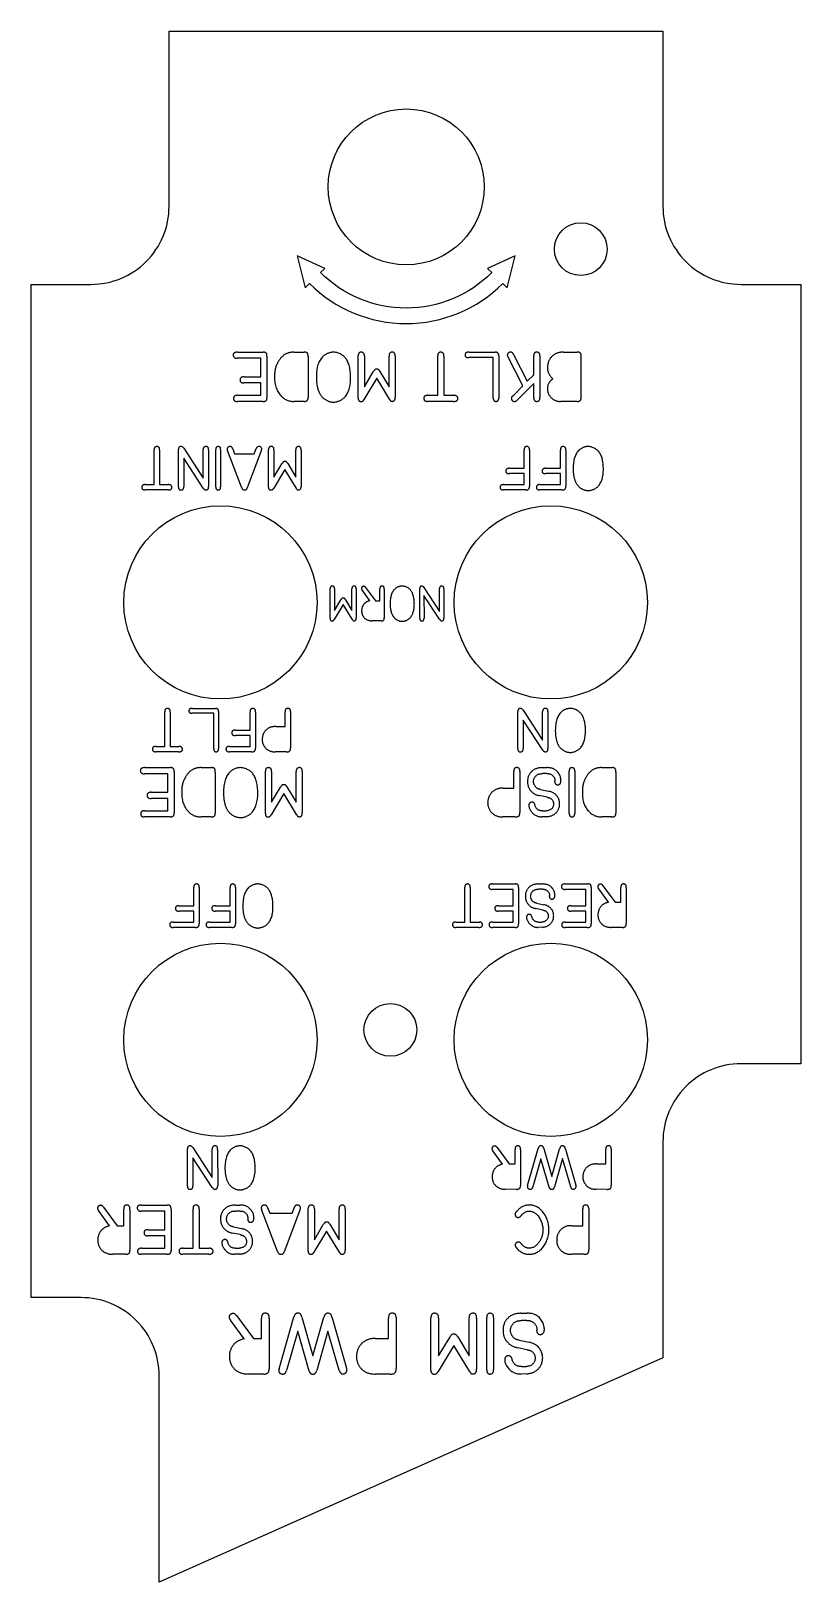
# Model space of a CAD drawing. Header units: millimetres. Extents: x -63 to 0, y -126 to 0.
import ezdxf

# ---------------------------------------------------------------- set-up
doc = ezdxf.new("R2010")
doc.units = ezdxf.units.MM
doc.layers.get('0').update_dxf_attribs({"linetype": 'CONTINUOUS'})

msp = doc.modelspace()

# ---------------------------------------------------------------- linework, layer by layer
for p, q in [((-45.87, -26.17), (-43.8, -26.17)), ((-43.48, -26.49), (-43.48, -29.86)), ((-41.29, -26.17), (-40.44, -26.17)), ((-40.13, -26.53), (-40.13, -29.87)), ((-36.05, -29.92), (-36.05, -26.44)), ((-35.55, -26.47), (-35.55, -28.98)), ((-33.54, -28.98), (-33.54, -26.48)), ((-33.04, -26.49), (-33.04, -29.85)), ((-29.57, -29.68), (-29.57, -26.47)), ((-29.08, -26.5), (-29.08, -29.68)), ((-27.02, -26.17), (-24.89, -26.17)), ((-24.61, -26.46), (-24.61, -29.91)), ((-23.4, -26.35), (-22.29, -28.54)), ((-21.76, -28), (-21.76, -26.44)), ((-21.26, -26.45), (-21.26, -29.85)), ((-19.34, -26.17), (-18.22, -26.17)), ((-17.91, -26.48), (-17.91, -29.87)), ((-43.98, -26.66), (-45.9, -26.66)), ((-43.98, -28.18), (-43.98, -26.66)), ((-35.55, -28.98), (-34.82, -27.76)), ((-34.29, -27.73), (-33.54, -28.98)), ((-25.05, -26.61), (-27.06, -26.61)), ((-25.05, -29.91), (-25.05, -26.61)), ((-22.65, -28.91), (-23.85, -26.57)), ((-43.98, -28.67), (-45.36, -28.67)), ((-45.34, -28.18), (-43.98, -28.18)), ((-43.98, -29.68), (-43.98, -28.67)), ((-34.54, -28.28), (-35.58, -30.02)), ((-33.51, -30), (-34.54, -28.28)), ((-23.44, -29.71), (-22.65, -28.91)), ((-21.76, -28.72), (-23.1, -30.08)), ((-22.29, -28.54), (-21.76, -28)), ((-21.76, -29.87), (-21.76, -28.72)), ((-43.81, -30.18), (-45.89, -30.18)), ((-45.87, -29.68), (-43.98, -29.68)), ((-40.45, -30.18), (-41.28, -30.18)), ((-38.07, -30.23), (-38.06, -30.23)), ((-28.29, -30.18), (-30.4, -30.18)), ((-30.38, -29.68), (-29.57, -29.68)), ((-29.08, -29.68), (-28.26, -29.68)), ((-23.47, -29.73), (-23.44, -29.71)), ((-18.21, -30.18), (-19.57, -30.18)), ((-50.69, -37.13), (-50.69, -34.1)), ((-50.25, -33.99), (-48.67, -36.44)), ((-48.67, -36.44), (-48.67, -34.1)), ((-47.64, -37.15), (-47.64, -34.09)), ((-47.25, -34.09), (-47.25, -37.14)), ((-46.27, -34.03), (-46.11, -34.44)), ((-44.52, -34.44), (-44.35, -34)), ((-43.35, -37.16), (-43.35, -34.09)), ((-52.66, -36.95), (-52.66, -34.12)), ((-52.22, -34.15), (-52.22, -36.95)), ((-48.67, -37.24), (-50.25, -34.81)), ((-50.25, -34.81), (-50.25, -37.11)), ((-48.23, -34.14), (-48.23, -37.12)), ((-45.55, -37.17), (-46.7, -34.17)), ((-46.11, -34.44), (-44.52, -34.44)), ((-43.94, -34.21), (-45.08, -37.22)), ((-42.91, -34.12), (-42.91, -36.34)), ((-42.91, -36.34), (-42.26, -35.26)), ((-41.79, -35.23), (-41.13, -36.34)), ((-41.13, -36.34), (-41.13, -34.13)), ((-40.7, -34.14), (-40.7, -37.1)), ((-22.54, -35.62), (-22.54, -34.14)), ((-22.1, -34.14), (-22.1, -37.09)), ((-19.58, -35.62), (-19.58, -34.14)), ((-19.14, -34.14), (-19.14, -37.09)), ((-42.02, -35.72), (-42.93, -37.25)), ((-41.11, -37.23), (-42.02, -35.72)), ((-22.54, -36.06), (-23.73, -36.06)), ((-23.72, -35.62), (-22.54, -35.62)), ((-22.54, -36.95), (-22.54, -36.06)), ((-19.58, -36.06), (-20.78, -36.06)), ((-20.76, -35.62), (-19.58, -35.62)), ((-19.58, -36.95), (-19.58, -36.06)), ((-51.53, -37.39), (-53.39, -37.39)), ((-53.37, -36.95), (-52.66, -36.95)), ((-52.22, -36.95), (-51.51, -36.95)), ((-24.22, -36.95), (-22.54, -36.95)), ((-22.41, -37.39), (-24.22, -37.39)), ((-21.26, -36.95), (-19.58, -36.95)), ((-19.46, -37.39), (-21.26, -37.39)), ((-17.32, -37.44), (-17.32, -37.44)), ((-38.34, -47.87), (-38.34, -45.42)), ((-37.99, -45.44), (-37.99, -47.21)), ((-36.56, -47.21), (-36.56, -45.45)), ((-36.21, -45.45), (-36.21, -47.82)), ((-35.45, -45.33), (-34.65, -46.41)), ((-34.28, -46.41), (-34.28, -45.45)), ((-33.93, -45.47), (-33.93, -47.81)), ((-31.04, -47.84), (-31.04, -45.42)), ((-30.7, -45.34), (-29.43, -47.29)), ((-29.43, -47.29), (-29.43, -45.42)), ((-29.08, -45.45), (-29.08, -47.84)), ((-37.27, -46.72), (-38, -47.94)), ((-37.99, -47.21), (-37.47, -46.35)), ((-36.55, -47.93), (-37.27, -46.72)), ((-37.09, -46.33), (-36.56, -47.21)), ((-35.09, -46.42), (-35.72, -45.54)), ((-34.65, -46.41), (-34.28, -46.41)), ((-29.42, -47.93), (-30.7, -45.99)), ((-30.7, -45.99), (-30.69, -47.83)), ((-34.18, -48.06), (-34.9, -48.06)), ((-32.47, -48.1), (-32.47, -48.09)), ((-51.8, -58.29), (-51.8, -55.46)), ((-51.36, -55.48), (-51.36, -58.29)), ((-47.81, -55.58), (-49.59, -55.58)), ((-49.55, -55.19), (-47.66, -55.19)), ((-47.81, -58.49), (-47.81, -55.58)), ((-47.42, -55.45), (-47.42, -58.49)), ((-44.85, -56.96), (-44.85, -55.47)), ((-44.42, -55.47), (-44.42, -58.43)), ((-42, -56.67), (-42, -55.46)), ((-41.56, -55.43), (-41.56, -58.41)), ((-23.06, -58.46), (-23.05, -55.43)), ((-22.62, -55.33), (-21.04, -57.77)), ((-21.04, -57.77), (-21.04, -55.44)), ((-20.6, -55.47), (-20.6, -58.45)), ((-42.75, -56.67), (-42, -56.67)), ((-21.03, -58.58), (-22.62, -56.15)), ((-22.62, -56.15), (-22.62, -58.44)), ((-44.85, -57.4), (-46.05, -57.4)), ((-46.03, -56.96), (-44.85, -56.96)), ((-44.85, -58.29), (-44.85, -57.4)), ((-50.67, -58.73), (-52.53, -58.73)), ((-52.51, -58.29), (-51.8, -58.29)), ((-51.36, -58.29), (-50.64, -58.29)), ((-46.53, -58.29), (-44.85, -58.29)), ((-44.73, -58.73), (-46.53, -58.73)), ((-41.91, -58.73), (-42.78, -58.73)), ((-18.77, -58.78), (-18.77, -58.78)), ((-51.54, -60.51), (-53.46, -60.51)), ((-53.43, -60.01), (-51.36, -60.01)), ((-51.54, -62.02), (-51.54, -60.51)), ((-51.04, -60.34), (-51.04, -63.7)), ((-48.85, -60.01), (-48, -60.01)), ((-47.69, -60.38), (-47.69, -63.71)), ((-43.61, -63.76), (-43.61, -60.29)), ((-43.11, -60.32), (-43.11, -62.83)), ((-41.1, -62.83), (-41.1, -60.33)), ((-40.6, -60.34), (-40.6, -63.7)), ((-23.38, -61.69), (-23.38, -60.33)), ((-22.89, -60.29), (-22.89, -63.66)), ((-21.08, -60.01), (-20.69, -60.01)), ((-20.69, -60.5), (-21.05, -60.5)), ((-18.86, -63.76), (-18.86, -60.29)), ((-18.42, -60.29), (-18.42, -63.74)), ((-16.23, -60.01), (-15.38, -60.01)), ((-15.07, -60.38), (-15.07, -63.71)), ((-43.11, -62.83), (-42.38, -61.61)), ((-41.85, -61.58), (-41.1, -62.83)), ((-24.24, -61.69), (-23.38, -61.69)), ((-21.2, -61.79), (-20.55, -61.93)), ((-20.04, -61.17), (-20.04, -61.12)), ((-51.54, -62.52), (-52.92, -62.52)), ((-52.9, -62.02), (-51.54, -62.02)), ((-51.54, -63.53), (-51.54, -62.52)), ((-42.11, -62.13), (-43.14, -63.87)), ((-41.07, -63.84), (-42.11, -62.13)), ((-20.67, -62.42), (-21.32, -62.29)), ((-51.37, -64.03), (-53.46, -64.03)), ((-53.43, -63.53), (-51.54, -63.53)), ((-48.02, -64.03), (-48.84, -64.03)), ((-45.63, -64.08), (-45.63, -64.08)), ((-23.29, -64.03), (-24.27, -64.03)), ((-21.08, -64.03), (-21.11, -64.03)), ((-20.69, -64.01), (-21.08, -64.03)), ((-21.05, -63.53), (-21.02, -63.53)), ((-21.02, -63.53), (-20.72, -63.53)), ((-15.39, -64.03), (-16.22, -64.03)), ((-25.1, -69.49), (-23.27, -69.49)), ((-21.39, -69.49), (-21.05, -69.49)), ((-19.19, -69.49), (-17.36, -69.49)), ((-49.44, -71.26), (-49.44, -69.77)), ((-49, -69.78), (-49, -72.73)), ((-46.48, -71.26), (-46.48, -69.77)), ((-46.04, -69.78), (-46.04, -72.73)), ((-27.37, -72.59), (-27.37, -69.76)), ((-26.93, -69.78), (-26.93, -72.59)), ((-23.43, -69.93), (-25.13, -69.93)), ((-23.43, -71.26), (-23.43, -69.93)), ((-22.99, -69.78), (-22.99, -72.74)), ((-21.05, -69.92), (-21.37, -69.92)), ((-20.48, -70.51), (-20.48, -70.46)), ((-17.52, -69.93), (-19.21, -69.93)), ((-17.52, -71.26), (-17.52, -69.93)), ((-17.08, -69.78), (-17.08, -72.74)), ((-15.67, -70.98), (-16.47, -69.89)), ((-16.12, -69.63), (-15.13, -70.97)), ((-14.66, -70.97), (-14.66, -69.78)), ((-14.22, -69.8), (-14.22, -72.72)), ((-49.44, -71.7), (-50.63, -71.7)), ((-50.62, -71.26), (-49.44, -71.26)), ((-49.44, -72.59), (-49.44, -71.7)), ((-46.48, -71.7), (-47.68, -71.7)), ((-47.66, -71.26), (-46.48, -71.26)), ((-46.48, -72.59), (-46.48, -71.7)), ((-23.43, -71.7), (-24.65, -71.7)), ((-24.63, -71.26), (-23.43, -71.26)), ((-23.43, -72.59), (-23.43, -71.7)), ((-21.03, -71.62), (-21.61, -71.5)), ((-21.5, -71.06), (-20.93, -71.18)), ((-17.52, -71.7), (-18.74, -71.7)), ((-18.72, -71.26), (-17.52, -71.26)), ((-17.52, -72.59), (-17.52, -71.7)), ((-15.13, -70.97), (-14.66, -70.97)), ((-51.12, -72.59), (-49.44, -72.59)), ((-49.31, -73.03), (-51.12, -73.03)), ((-48.16, -72.59), (-46.48, -72.59)), ((-46.35, -73.03), (-48.16, -73.03)), ((-44.22, -73.08), (-44.22, -73.08)), ((-26.24, -73.03), (-28.1, -73.03)), ((-28.08, -72.59), (-27.37, -72.59)), ((-26.93, -72.59), (-26.21, -72.59)), ((-23.28, -73.03), (-25.12, -73.03)), ((-25.1, -72.59), (-23.43, -72.59)), ((-21.39, -73.03), (-21.42, -73.03)), ((-21.05, -73.01), (-21.39, -73.03)), ((-21.37, -72.59), (-21.34, -72.59)), ((-21.34, -72.59), (-21.08, -72.59)), ((-17.37, -73.03), (-19.21, -73.03)), ((-19.19, -72.59), (-17.52, -72.59)), ((-14.54, -73.03), (-15.44, -73.03)), ((-49.52, -90.97), (-47.93, -93.41)), ((-24.74, -90.96), (-23.75, -92.3)), ((-49.95, -94.1), (-49.95, -91.07)), ((-47.93, -94.21), (-49.52, -91.79)), ((-49.52, -91.79), (-49.51, -94.08)), ((-47.93, -93.41), (-47.93, -91.08)), ((-47.5, -91.11), (-47.49, -94.09)), ((-24.29, -92.32), (-25.09, -91.22)), ((-23.28, -92.3), (-23.28, -91.11)), ((-22.84, -91.13), (-22.84, -94.06)), ((-22.26, -94.06), (-21.39, -91.04)), ((-21.17, -91.87), (-21.83, -94.17)), ((-20.5, -94.19), (-21.17, -91.87)), ((-20.94, -91.05), (-20.29, -93.31)), ((-20.29, -93.31), (-19.65, -91.06)), ((-19.41, -91.86), (-20.07, -94.17)), ((-18.75, -94.16), (-19.41, -91.86)), ((-19.17, -91.09), (-18.32, -94.03)), ((-15.89, -92.3), (-15.89, -91.1)), ((-15.45, -91.07), (-15.45, -94.04)), ((-23.75, -92.3), (-23.28, -92.3)), ((-16.64, -92.3), (-15.89, -92.3)), ((-45.67, -94.41), (-45.67, -94.41)), ((-23.16, -94.37), (-24.06, -94.36)), ((-15.8, -94.37), (-16.67, -94.36)), ((-56.8, -95.81), (-55.67, -97.33)), ((-55.14, -97.33), (-55.14, -95.98)), ((-54.64, -96), (-54.64, -99.32)), ((-53.68, -95.65), (-51.61, -95.65)), ((-51.29, -95.98), (-51.29, -99.34)), ((-49.5, -99.17), (-49.5, -95.96)), ((-49, -95.99), (-49, -99.17)), ((-46.08, -95.65), (-45.69, -95.65)), ((-42.61, -99.42), (-43.92, -96.02)), ((-43.43, -95.85), (-43.25, -96.32)), ((-41.44, -96.32), (-41.25, -95.82)), ((-40.12, -99.4), (-40.12, -95.92)), ((-39.62, -95.95), (-39.62, -98.47)), ((-37.61, -98.47), (-37.61, -95.97)), ((-37.11, -95.98), (-37.11, -99.34)), ((-17.77, -97.33), (-17.77, -95.96)), ((-17.28, -95.93), (-17.28, -99.3)), ((-56.29, -97.34), (-57.19, -96.1)), ((-51.79, -96.15), (-53.71, -96.15)), ((-51.79, -97.66), (-51.79, -96.15)), ((-45.69, -96.14), (-46.05, -96.14)), ((-45.04, -96.8), (-45.04, -96.76)), ((-43.25, -96.32), (-41.44, -96.32)), ((-40.79, -96.06), (-42.08, -99.47)), ((-39.62, -98.47), (-38.89, -97.24)), ((-38.36, -97.21), (-37.61, -98.47)), ((-55.67, -97.33), (-55.14, -97.33)), ((-51.79, -98.16), (-53.18, -98.16)), ((-53.15, -97.66), (-51.79, -97.66)), ((-51.79, -99.17), (-51.79, -98.16)), ((-45.67, -98.06), (-46.32, -97.93)), ((-46.2, -97.43), (-45.55, -97.57)), ((-38.62, -97.77), (-39.65, -99.5)), ((-37.58, -99.48), (-38.62, -97.77)), ((-18.63, -97.33), (-17.77, -97.33)), ((-55.01, -99.66), (-56.03, -99.66)), ((-51.62, -99.66), (-53.71, -99.66)), ((-53.68, -99.17), (-51.79, -99.17)), ((-48.22, -99.66), (-50.33, -99.66)), ((-50.31, -99.17), (-49.5, -99.17)), ((-49, -99.17), (-48.19, -99.17)), ((-46.07, -99.66), (-46.11, -99.66)), ((-45.69, -99.65), (-46.07, -99.66)), ((-46.05, -99.17), (-46.02, -99.17)), ((-46.02, -99.17), (-45.72, -99.16)), ((-22.14, -99.66), (-22.14, -99.66)), ((-17.68, -99.66), (-18.66, -99.66)), ((-45.97, -104.66), (-44.58, -106.53)), ((-43.92, -106.53), (-43.92, -104.86)), ((-42.49, -108.99), (-41.29, -104.76)), ((-40.65, -104.78), (-39.74, -107.93)), ((-39.74, -107.93), (-38.84, -104.79)), ((-38.17, -104.84), (-36.99, -108.95)), ((-33.58, -106.53), (-33.58, -104.85)), ((-32.96, -104.8), (-32.96, -108.97)), ((-30.13, -109.09), (-30.13, -104.8)), ((-29.52, -104.84), (-29.52, -107.94)), ((-27.02, -107.94), (-27.02, -104.85)), ((-26.41, -104.87), (-26.41, -109.01)), ((-25.58, -109.08), (-25.58, -104.8)), ((-25.03, -104.8), (-25.03, -109.06)), ((-22.8, -104.46), (-22.31, -104.46)), ((-45.34, -106.55), (-46.45, -105.02)), ((-43.31, -104.89), (-43.31, -108.99)), ((-40.97, -105.92), (-41.9, -109.14)), ((-40.04, -109.18), (-40.97, -105.92)), ((-38.51, -105.91), (-39.43, -109.14)), ((-37.59, -109.13), (-38.51, -105.91)), ((-22.32, -105.06), (-22.76, -105.06)), ((-21.51, -105.89), (-21.51, -105.83)), ((-44.58, -106.53), (-43.92, -106.53)), ((-34.63, -106.53), (-33.58, -106.53)), ((-28.27, -107.08), (-29.54, -109.22)), ((-29.52, -107.94), (-28.6, -106.43)), ((-26.99, -109.19), (-28.27, -107.08)), ((-27.95, -106.39), (-27.02, -107.94)), ((-22.29, -107.44), (-23.09, -107.27)), ((-22.94, -106.66), (-22.14, -106.83)), ((-43.76, -109.42), (-45.02, -109.42)), ((-33.46, -109.42), (-34.67, -109.42)), ((-22.79, -109.42), (-22.84, -109.42)), ((-22.31, -109.39), (-22.79, -109.42)), ((-22.76, -108.81), (-22.72, -108.81)), ((-22.72, -108.81), (-22.35, -108.8))]:
    msp.add_line(p, q)
for points in [[(-62.69, -20.64), (-57.8, -20.64, 0.414214), (-51.45, -14.29), (-51.45, 0), (-11.24, 0), (-11.24, -14.29, 0.414214), (-4.89, -20.64), (0, -20.64), (0, -84.14), (-4.89, -84.14, 0.414214), (-11.24, -90.49), (-11.24, -108.09), (-52.26, -126.36), (-52.26, -109.54, 0.414214), (-58.61, -103.19), (-62.69, -103.19)], [(-23.93, -20.91), (-23.27, -18.31), (-25.51, -19.34), (-25.17, -19.68, -0.414214), (-39.12, -19.68), (-38.78, -19.34), (-41.02, -18.31), (-40.36, -20.91), (-40.02, -20.57, 0.414214), (-24.27, -20.57)]]:
    msp.add_lwpolyline(points, format="xyb", close=True)
for centre, radius in [((-32.14, -12.7), 6.35), ((-17.93, -17.77), 2.15), ((-47.27, -46.55), 7.87), ((-20.37, -46.55), 7.87), ((-47.27, -82.19), 7.87), ((-20.37, -82.19), 7.87), ((-33.43, -81.38), 2.15)]:
    msp.add_circle(centre, radius)
for points, knots in [([(-45.87, -26.17), (-45.9, -26.17), (-45.95, -26.17), (-46.03, -26.18), (-46.09, -26.19), (-46.14, -26.22), (-46.18, -26.26), (-46.21, -26.3), (-46.23, -26.35), (-46.23, -26.39), (-46.23, -26.41)], [0, 0, 0, 0, 0.17315, 0.32387, 0.453868, 0.569336, 0.672569, 0.774373, 0.880492, 1, 1, 1, 1]), ([(-46.23, -26.41), (-46.22, -26.44), (-46.22, -26.49), (-46.18, -26.56), (-46.13, -26.61), (-46.09, -26.63), (-46.06, -26.64)], [0, 0, 0, 0, 0.269511, 0.509617, 0.744319, 1, 1, 1, 1]), ([(-43.48, -26.49), (-43.48, -26.46), (-43.48, -26.41), (-43.49, -26.34), (-43.51, -26.28), (-43.54, -26.23), (-43.59, -26.2), (-43.65, -26.18), (-43.72, -26.17), (-43.77, -26.17), (-43.8, -26.17)], [0, 0, 0, 0, 0.158944, 0.291446, 0.404705, 0.504515, 0.603966, 0.715313, 0.846477, 1, 1, 1, 1]), ([(-41.29, -26.17), (-41.33, -26.17), (-41.4, -26.17), (-41.5, -26.18), (-41.6, -26.19), (-41.7, -26.21), (-41.79, -26.24), (-41.88, -26.28), (-41.96, -26.32), (-42.05, -26.36), (-42.13, -26.42), (-42.2, -26.48), (-42.27, -26.55), (-42.34, -26.62), (-42.41, -26.71), (-42.47, -26.8), (-42.54, -26.89), (-42.57, -26.96), (-42.59, -26.99)], [0, 0, 0, 0, 0.065047, 0.1284, 0.190142, 0.250489, 0.309724, 0.368336, 0.425999, 0.483993, 0.542459, 0.601781, 0.662713, 0.725549, 0.790554, 0.857656, 0.927408, 1, 1, 1, 1]), ([(-40.13, -26.53), (-40.13, -26.5), (-40.13, -26.44), (-40.14, -26.36), (-40.15, -26.29), (-40.18, -26.24), (-40.23, -26.2), (-40.29, -26.18), (-40.36, -26.17), (-40.41, -26.17), (-40.44, -26.17)], [0, 0, 0, 0, 0.167025, 0.308373, 0.424684, 0.522532, 0.61785, 0.724419, 0.850374, 1, 1, 1, 1]), ([(-38.92, -26.51), (-38.97, -26.56), (-39.05, -26.65), (-39.16, -26.81), (-39.25, -26.99), (-39.33, -27.2), (-39.39, -27.42), (-39.43, -27.66), (-39.45, -27.91), (-39.45, -28.09), (-39.45, -28.18)], [0, 0, 0, 0, 0.104917, 0.212948, 0.325254, 0.443443, 0.569143, 0.703178, 0.846557, 1, 1, 1, 1]), ([(-38.08, -26.17), (-38.11, -26.17), (-38.19, -26.17), (-38.3, -26.19), (-38.41, -26.22), (-38.53, -26.26), (-38.64, -26.31), (-38.74, -26.37), (-38.84, -26.43), (-38.89, -26.48), (-38.92, -26.51)], [0, 0, 0, 0, 0.118981, 0.240318, 0.364646, 0.49276, 0.622125, 0.749523, 0.874592, 1, 1, 1, 1]), ([(-37.06, -26.67), (-37.09, -26.63), (-37.15, -26.56), (-37.26, -26.47), (-37.38, -26.38), (-37.52, -26.31), (-37.65, -26.25), (-37.8, -26.2), (-37.94, -26.17), (-38.03, -26.17), (-38.08, -26.17)], [0, 0, 0, 0, 0.121113, 0.243963, 0.369981, 0.501105, 0.632263, 0.757497, 0.880131, 1, 1, 1, 1]), ([(-35.8, -26.17), (-35.82, -26.17), (-35.86, -26.17), (-35.91, -26.18), (-35.95, -26.2), (-35.98, -26.23), (-36.01, -26.27), (-36.03, -26.32), (-36.04, -26.38), (-36.05, -26.42), (-36.05, -26.44)], [0, 0, 0, 0, 0.132576, 0.252169, 0.363846, 0.475345, 0.587061, 0.708262, 0.846159, 1, 1, 1, 1]), ([(-35.57, -26.29), (-35.58, -26.27), (-35.61, -26.23), (-35.66, -26.2), (-35.73, -26.17), (-35.78, -26.17), (-35.8, -26.17)], [0, 0, 0, 0, 0.231012, 0.460822, 0.711885, 1, 1, 1, 1]), ([(-35.55, -26.47), (-35.55, -26.45), (-35.55, -26.41), (-35.56, -26.36), (-35.56, -26.32), (-35.57, -26.3), (-35.57, -26.29)], [0, 0, 0, 0, 0.376872, 0.644344, 0.837041, 1, 1, 1, 1]), ([(-33.51, -26.3), (-33.52, -26.31), (-33.52, -26.33), (-33.53, -26.37), (-33.54, -26.42), (-33.54, -26.46), (-33.54, -26.48)], [0, 0, 0, 0, 0.195455, 0.39503, 0.648136, 1, 1, 1, 1]), ([(-33.28, -26.17), (-33.31, -26.17), (-33.36, -26.17), (-33.42, -26.2), (-33.48, -26.24), (-33.5, -26.28), (-33.51, -26.3)], [0, 0, 0, 0, 0.267711, 0.527757, 0.774207, 1, 1, 1, 1]), ([(-33.04, -26.49), (-33.04, -26.47), (-33.04, -26.42), (-33.05, -26.35), (-33.07, -26.29), (-33.1, -26.24), (-33.13, -26.2), (-33.18, -26.18), (-33.23, -26.17), (-33.26, -26.17), (-33.28, -26.17)], [0, 0, 0, 0, 0.17066, 0.317377, 0.446715, 0.559937, 0.663798, 0.767108, 0.877172, 1, 1, 1, 1]), ([(-29.55, -26.29), (-29.55, -26.3), (-29.56, -26.32), (-29.57, -26.36), (-29.57, -26.41), (-29.57, -26.45), (-29.57, -26.47)], [0, 0, 0, 0, 0.180688, 0.369676, 0.62249, 1, 1, 1, 1]), ([(-29.32, -26.17), (-29.35, -26.17), (-29.39, -26.17), (-29.46, -26.2), (-29.51, -26.24), (-29.54, -26.27), (-29.55, -26.29)], [0, 0, 0, 0, 0.271625, 0.513707, 0.751405, 1, 1, 1, 1]), ([(-29.08, -26.34), (-29.09, -26.32), (-29.09, -26.3), (-29.11, -26.27), (-29.14, -26.24), (-29.17, -26.21), (-29.2, -26.19), (-29.24, -26.18), (-29.28, -26.17), (-29.31, -26.17), (-29.32, -26.17)], [0, 0, 0, 0, 0.120075, 0.2384687, 0.3574996, 0.4846429, 0.612941, 0.740114, 0.8675247, 1, 1, 1, 1]), ([(-29.08, -26.5), (-29.08, -26.48), (-29.08, -26.44), (-29.08, -26.4), (-29.08, -26.37), (-29.08, -26.35), (-29.08, -26.34)], [0, 0, 0, 0, 0.401467, 0.649783, 0.824414, 1, 1, 1, 1]), ([(-27.2, -26.18), (-27.22, -26.19), (-27.26, -26.21), (-27.31, -26.25), (-27.34, -26.32), (-27.35, -26.36), (-27.35, -26.39)], [0, 0, 0, 0, 0.259647, 0.500227, 0.736166, 1, 1, 1, 1]), ([(-27.35, -26.39), (-27.35, -26.41), (-27.35, -26.46), (-27.31, -26.52), (-27.26, -26.57), (-27.22, -26.58), (-27.2, -26.59)], [0, 0, 0, 0, 0.251389, 0.506278, 0.756676, 1, 1, 1, 1]), ([(-27.02, -26.17), (-27.04, -26.17), (-27.06, -26.17), (-27.1, -26.17), (-27.13, -26.17), (-27.15, -26.17), (-27.18, -26.17), (-27.19, -26.17), (-27.2, -26.18)], [0, 0, 0, 0, 0.2667698, 0.4752603, 0.6341102, 0.7384736, 0.8837943, 1, 1, 1, 1]), ([(-24.61, -26.46), (-24.61, -26.44), (-24.61, -26.4), (-24.62, -26.33), (-24.64, -26.28), (-24.67, -26.24), (-24.71, -26.2), (-24.76, -26.18), (-24.82, -26.17), (-24.86, -26.17), (-24.89, -26.17)], [0, 0, 0, 0, 0.148439, 0.277754, 0.394678, 0.503287, 0.610856, 0.724856, 0.853841, 1, 1, 1, 1]), ([(-23.65, -26.17), (-23.67, -26.17), (-23.71, -26.17), (-23.75, -26.18), (-23.8, -26.2), (-23.83, -26.23), (-23.87, -26.26), (-23.89, -26.3), (-23.9, -26.34), (-23.91, -26.37), (-23.91, -26.39)], [0, 0, 0, 0, 0.138748, 0.2672, 0.393061, 0.519184, 0.640151, 0.757898, 0.875014, 1, 1, 1, 1]), ([(-23.91, -26.39), (-23.91, -26.4), (-23.91, -26.43), (-23.9, -26.47), (-23.88, -26.52), (-23.86, -26.55), (-23.85, -26.57)], [0, 0, 0, 0, 0.217518, 0.453741, 0.714467, 1, 1, 1, 1]), ([(-23.4, -26.35), (-23.4, -26.33), (-23.42, -26.3), (-23.45, -26.26), (-23.48, -26.23), (-23.51, -26.21), (-23.54, -26.19), (-23.58, -26.17), (-23.61, -26.17), (-23.64, -26.17), (-23.65, -26.17)], [0, 0, 0, 0, 0.164891, 0.309339, 0.437674, 0.551687, 0.657342, 0.767042, 0.878229, 1, 1, 1, 1]), ([(-21.51, -26.17), (-21.53, -26.17), (-21.56, -26.17), (-21.61, -26.18), (-21.66, -26.2), (-21.69, -26.23), (-21.72, -26.27), (-21.74, -26.32), (-21.75, -26.38), (-21.75, -26.42), (-21.76, -26.44)], [0, 0, 0, 0, 0.133156, 0.25354, 0.364978, 0.472416, 0.585886, 0.707765, 0.845834, 1, 1, 1, 1]), ([(-21.26, -26.45), (-21.26, -26.42), (-21.26, -26.38), (-21.27, -26.32), (-21.29, -26.27), (-21.32, -26.23), (-21.36, -26.2), (-21.4, -26.18), (-21.45, -26.17), (-21.49, -26.17), (-21.51, -26.17)], [0, 0, 0, 0, 0.154562, 0.289527, 0.412412, 0.524495, 0.632383, 0.744042, 0.865647, 1, 1, 1, 1]), ([(-19.8, -26.22), (-19.84, -26.24), (-19.9, -26.26), (-19.99, -26.3), (-20.07, -26.34), (-20.15, -26.4), (-20.22, -26.45), (-20.29, -26.52), (-20.35, -26.59), (-20.41, -26.66), (-20.46, -26.74), (-20.51, -26.83), (-20.55, -26.91), (-20.58, -27), (-20.61, -27.1), (-20.62, -27.19), (-20.64, -27.29), (-20.64, -27.36), (-20.64, -27.39)], [0, 0, 0, 0, 0.064827, 0.12781, 0.190041, 0.251426, 0.31205, 0.372678, 0.433337, 0.495205, 0.557063, 0.619022, 0.679985, 0.742095, 0.804314, 0.868424, 0.932975, 1, 1, 1, 1]), ([(-19.34, -26.17), (-19.36, -26.17), (-19.41, -26.16), (-19.48, -26.17), (-19.54, -26.17), (-19.61, -26.18), (-19.7, -26.19), (-19.77, -26.21), (-19.8, -26.22)], [0, 0, 0, 0, 0.161807, 0.306803, 0.437227, 0.55147, 0.769484, 1, 1, 1, 1]), ([(-17.91, -26.48), (-17.9, -26.46), (-17.9, -26.41), (-17.91, -26.34), (-17.93, -26.28), (-17.97, -26.23), (-18.01, -26.2), (-18.07, -26.17), (-18.14, -26.16), (-18.19, -26.16), (-18.22, -26.17)], [0, 0, 0, 0, 0.149106, 0.278762, 0.391647, 0.498437, 0.603918, 0.718935, 0.848851, 1, 1, 1, 1]), ([(-46.06, -26.64), (-46.05, -26.65), (-46.03, -26.65), (-46, -26.66), (-45.96, -26.66), (-45.92, -26.66), (-45.9, -26.66)], [0, 0, 0, 0, 0.1851142, 0.3671247, 0.6151231, 1, 1, 1, 1]), ([(-42.59, -26.99), (-42.62, -27.04), (-42.66, -27.13), (-42.72, -27.26), (-42.77, -27.4), (-42.8, -27.54), (-42.83, -27.69), (-42.85, -27.84), (-42.86, -28.01), (-42.86, -28.13), (-42.86, -28.19)], [0, 0, 0, 0, 0.122914, 0.2423167, 0.358055, 0.4711403, 0.588028, 0.7150813, 0.8520537, 1, 1, 1, 1]), ([(-36.67, -28.25), (-36.67, -28.17), (-36.67, -28), (-36.69, -27.77), (-36.72, -27.54), (-36.76, -27.34), (-36.82, -27.14), (-36.89, -26.97), (-36.96, -26.81), (-37.03, -26.71), (-37.06, -26.67)], [0, 0, 0, 0, 0.153124, 0.297158, 0.432037, 0.559346, 0.678717, 0.790963, 0.898004, 1, 1, 1, 1]), ([(-34.54, -27.55), (-34.55, -27.55), (-34.58, -27.55), (-34.62, -27.55), (-34.65, -27.57), (-34.68, -27.58), (-34.71, -27.61), (-34.74, -27.65), (-34.78, -27.7), (-34.8, -27.74), (-34.82, -27.76)], [0, 0, 0, 0, 0.11479, 0.216829, 0.313114, 0.402301, 0.506757, 0.63991, 0.804363, 1, 1, 1, 1]), ([(-34.29, -27.73), (-34.3, -27.71), (-34.31, -27.68), (-34.34, -27.64), (-34.37, -27.61), (-34.41, -27.57), (-34.47, -27.55), (-34.51, -27.55), (-34.54, -27.55)], [0, 0, 0, 0, 0.180712, 0.334806, 0.465176, 0.571568, 0.77288, 1, 1, 1, 1]), ([(-27.2, -26.59), (-27.19, -26.6), (-27.18, -26.6), (-27.15, -26.6), (-27.11, -26.61), (-27.08, -26.61), (-27.06, -26.61)], [0, 0, 0, 0, 0.187553, 0.376242, 0.625932, 1, 1, 1, 1]), ([(-20.64, -27.39), (-20.64, -27.44), (-20.64, -27.53), (-20.62, -27.66), (-20.58, -27.78), (-20.54, -27.9), (-20.48, -28.01), (-20.4, -28.12), (-20.31, -28.24), (-20.24, -28.3), (-20.2, -28.34)], [0, 0, 0, 0, 0.126502, 0.247629, 0.365751, 0.481467, 0.59963, 0.724371, 0.857897, 1, 1, 1, 1]), ([(-45.34, -28.18), (-45.37, -28.18), (-45.42, -28.18), (-45.49, -28.19), (-45.55, -28.2), (-45.59, -28.23), (-45.63, -28.27), (-45.66, -28.31), (-45.67, -28.36), (-45.67, -28.4), (-45.67, -28.42)], [0, 0, 0, 0, 0.168511, 0.315053, 0.442072, 0.555361, 0.660409, 0.76483, 0.875171, 1, 1, 1, 1]), ([(-45.67, -28.42), (-45.67, -28.44), (-45.67, -28.48), (-45.66, -28.53), (-45.63, -28.58), (-45.6, -28.61), (-45.55, -28.64), (-45.5, -28.66), (-45.43, -28.67), (-45.39, -28.67), (-45.36, -28.67)], [0, 0, 0, 0, 0.131762, 0.248301, 0.356631, 0.464506, 0.57666, 0.700281, 0.839761, 1, 1, 1, 1]), ([(-42.86, -28.19), (-42.86, -28.28), (-42.86, -28.44), (-42.83, -28.67), (-42.79, -28.89), (-42.73, -29.09), (-42.65, -29.28), (-42.55, -29.45), (-42.43, -29.62), (-42.34, -29.72), (-42.29, -29.77)], [0, 0, 0, 0, 0.144254, 0.280125, 0.407421, 0.528418, 0.6454, 0.762054, 0.879969, 1, 1, 1, 1]), ([(-39.45, -28.18), (-39.45, -28.24), (-39.45, -28.34), (-39.45, -28.48), (-39.44, -28.62), (-39.42, -28.76), (-39.4, -28.89), (-39.37, -29.02), (-39.34, -29.13), (-39.31, -29.25), (-39.27, -29.35), (-39.23, -29.45), (-39.18, -29.55), (-39.12, -29.64), (-39.07, -29.72), (-39, -29.8), (-38.94, -29.87), (-38.89, -29.92), (-38.86, -29.94)], [0, 0, 0, 0, 0.080424, 0.157711, 0.231972, 0.303725, 0.372685, 0.438908, 0.502962, 0.564675, 0.624091, 0.681389, 0.737383, 0.791688, 0.84518, 0.897488, 0.948885, 1, 1, 1, 1]), ([(-37.15, -29.83), (-37.11, -29.79), (-37.03, -29.69), (-36.94, -29.53), (-36.85, -29.36), (-36.79, -29.17), (-36.73, -28.96), (-36.7, -28.74), (-36.67, -28.5), (-36.67, -28.34), (-36.67, -28.25)], [0, 0, 0, 0, 0.105705, 0.215134, 0.329018, 0.449631, 0.576639, 0.710541, 0.851416, 1, 1, 1, 1]), ([(-20.2, -28.34), (-20.24, -28.37), (-20.31, -28.42), (-20.4, -28.5), (-20.47, -28.6), (-20.53, -28.7), (-20.58, -28.8), (-20.62, -28.91), (-20.64, -29.03), (-20.64, -29.11), (-20.64, -29.15)], [0, 0, 0, 0, 0.135811, 0.265483, 0.389379, 0.51051, 0.62995, 0.749404, 0.87281, 1, 1, 1, 1]), ([(-45.87, -29.68), (-45.9, -29.68), (-45.95, -29.68), (-46.02, -29.69), (-46.07, -29.71), (-46.12, -29.74), (-46.16, -29.78), (-46.19, -29.82), (-46.2, -29.88), (-46.2, -29.91), (-46.2, -29.93)], [0, 0, 0, 0, 0.165475, 0.309871, 0.436909, 0.551529, 0.656124, 0.761672, 0.873792, 1, 1, 1, 1]), ([(-46.2, -29.93), (-46.2, -29.95), (-46.2, -29.99), (-46.19, -30.04), (-46.16, -30.09), (-46.13, -30.12), (-46.08, -30.15), (-46.03, -30.17), (-45.96, -30.18), (-45.92, -30.18), (-45.89, -30.18)], [0, 0, 0, 0, 0.129754, 0.244204, 0.352358, 0.457624, 0.571353, 0.69607, 0.837509, 1, 1, 1, 1]), ([(-43.81, -30.18), (-43.78, -30.18), (-43.73, -30.18), (-43.65, -30.17), (-43.59, -30.15), (-43.55, -30.11), (-43.51, -30.07), (-43.49, -30.01), (-43.48, -29.94), (-43.48, -29.88), (-43.48, -29.86)], [0, 0, 0, 0, 0.158509, 0.290837, 0.404817, 0.504314, 0.603454, 0.715941, 0.846957, 1, 1, 1, 1]), ([(-42.29, -29.77), (-42.26, -29.8), (-42.19, -29.87), (-42.08, -29.95), (-41.96, -30.02), (-41.84, -30.08), (-41.71, -30.12), (-41.57, -30.16), (-41.43, -30.18), (-41.33, -30.18), (-41.28, -30.18)], [0, 0, 0, 0, 0.127204, 0.250621, 0.372465, 0.493612, 0.615913, 0.73974, 0.867629, 1, 1, 1, 1]), ([(-40.45, -30.18), (-40.43, -30.18), (-40.38, -30.18), (-40.31, -30.16), (-40.25, -30.14), (-40.2, -30.11), (-40.17, -30.06), (-40.14, -30), (-40.13, -29.94), (-40.13, -29.89), (-40.13, -29.87)], [0, 0, 0, 0, 0.151334, 0.282226, 0.399665, 0.509459, 0.617605, 0.730437, 0.856419, 1, 1, 1, 1]), ([(-38.86, -29.94), (-38.83, -29.96), (-38.77, -30), (-38.68, -30.06), (-38.58, -30.11), (-38.48, -30.16), (-38.38, -30.19), (-38.27, -30.21), (-38.17, -30.23), (-38.1, -30.23), (-38.06, -30.23)], [0, 0, 0, 0, 0.128897, 0.256024, 0.383031, 0.510763, 0.636864, 0.759967, 0.880017, 1, 1, 1, 1]), ([(-38.07, -30.23), (-38.02, -30.23), (-37.94, -30.23), (-37.82, -30.21), (-37.7, -30.17), (-37.57, -30.12), (-37.46, -30.07), (-37.35, -30), (-37.24, -29.92), (-37.18, -29.86), (-37.15, -29.83)], [0, 0, 0, 0, 0.1189, 0.238815, 0.363412, 0.491768, 0.621792, 0.748494, 0.874822, 1, 1, 1, 1]), ([(-36.05, -29.92), (-36.05, -29.94), (-36.05, -29.98), (-36.04, -30.03), (-36.02, -30.08), (-36, -30.12), (-35.96, -30.15), (-35.92, -30.17), (-35.87, -30.18), (-35.83, -30.18), (-35.82, -30.18)], [0, 0, 0, 0, 0.155255, 0.291579, 0.412642, 0.523484, 0.629654, 0.738626, 0.861022, 1, 1, 1, 1]), ([(-35.82, -30.18), (-35.79, -30.18), (-35.75, -30.18), (-35.69, -30.15), (-35.66, -30.13), (-35.63, -30.1), (-35.6, -30.06), (-35.59, -30.03), (-35.58, -30.02)], [0, 0, 0, 0, 0.233282, 0.442763, 0.55123, 0.677088, 0.828103, 1, 1, 1, 1]), ([(-33.51, -30), (-33.5, -30.01), (-33.49, -30.04), (-33.46, -30.08), (-33.44, -30.11), (-33.4, -30.14), (-33.36, -30.16), (-33.32, -30.16), (-33.29, -30.17)], [0, 0, 0, 0, 0.180134, 0.33639, 0.467656, 0.579524, 0.780795, 1, 1, 1, 1]), ([(-33.29, -30.17), (-33.27, -30.17), (-33.23, -30.16), (-33.18, -30.15), (-33.14, -30.13), (-33.1, -30.09), (-33.07, -30.05), (-33.05, -29.99), (-33.04, -29.92), (-33.04, -29.88), (-33.04, -29.85)], [0, 0, 0, 0, 0.131363, 0.247704, 0.354167, 0.460184, 0.572987, 0.698011, 0.838777, 1, 1, 1, 1]), ([(-30.38, -29.68), (-30.41, -29.68), (-30.46, -29.68), (-30.52, -29.69), (-30.58, -29.71), (-30.63, -29.74), (-30.67, -29.77), (-30.69, -29.82), (-30.71, -29.87), (-30.71, -29.9), (-30.71, -29.92)], [0, 0, 0, 0, 0.168067, 0.313873, 0.443459, 0.557405, 0.664641, 0.767971, 0.878026, 1, 1, 1, 1]), ([(-30.71, -29.92), (-30.71, -29.94), (-30.71, -29.98), (-30.69, -30.03), (-30.67, -30.08), (-30.63, -30.11), (-30.59, -30.14), (-30.53, -30.16), (-30.47, -30.18), (-30.42, -30.18), (-30.4, -30.18)], [0, 0, 0, 0, 0.130829, 0.247349, 0.357249, 0.465448, 0.577582, 0.702496, 0.841047, 1, 1, 1, 1]), ([(-28.29, -30.18), (-28.26, -30.18), (-28.21, -30.18), (-28.14, -30.17), (-28.08, -30.15), (-28.03, -30.12), (-27.99, -30.09), (-27.96, -30.05), (-27.94, -29.99), (-27.94, -29.96), (-27.94, -29.94)], [0, 0, 0, 0, 0.174047, 0.323777, 0.455577, 0.569309, 0.675346, 0.776885, 0.882429, 1, 1, 1, 1]), ([(-27.94, -29.94), (-27.94, -29.92), (-27.94, -29.88), (-27.96, -29.83), (-27.99, -29.78), (-28.02, -29.75), (-28.07, -29.72), (-28.13, -29.7), (-28.19, -29.68), (-28.24, -29.68), (-28.26, -29.68)], [0, 0, 0, 0, 0.129367, 0.244583, 0.353255, 0.461557, 0.575019, 0.700289, 0.84096, 1, 1, 1, 1]), ([(-25.05, -29.91), (-25.05, -29.93), (-25.05, -29.97), (-25.04, -30.02), (-25.02, -30.07), (-25, -30.11), (-24.96, -30.14), (-24.92, -30.16), (-24.88, -30.18), (-24.85, -30.18), (-24.83, -30.18)], [0, 0, 0, 0, 0.159106, 0.301148, 0.426235, 0.540226, 0.648063, 0.756801, 0.871454, 1, 1, 1, 1]), ([(-24.83, -30.18), (-24.81, -30.18), (-24.78, -30.18), (-24.74, -30.16), (-24.7, -30.14), (-24.67, -30.11), (-24.64, -30.07), (-24.62, -30.02), (-24.61, -29.97), (-24.61, -29.93), (-24.61, -29.91)], [0, 0, 0, 0, 0.126924, 0.242718, 0.351139, 0.459469, 0.575157, 0.698742, 0.839735, 1, 1, 1, 1]), ([(-23.51, -29.77), (-23.52, -29.78), (-23.54, -29.81), (-23.57, -29.85), (-23.58, -29.89), (-23.58, -29.92), (-23.58, -29.93)], [0, 0, 0, 0, 0.278441, 0.534686, 0.767919, 1, 1, 1, 1]), ([(-23.58, -29.93), (-23.58, -29.95), (-23.58, -29.98), (-23.56, -30.03), (-23.54, -30.08), (-23.51, -30.11), (-23.47, -30.14), (-23.43, -30.16), (-23.38, -30.18), (-23.35, -30.18), (-23.33, -30.18)], [0, 0, 0, 0, 0.135992, 0.262785, 0.38568, 0.508513, 0.63054, 0.749346, 0.871185, 1, 1, 1, 1]), ([(-23.47, -29.73), (-23.48, -29.74), (-23.49, -29.75), (-23.51, -29.76), (-23.51, -29.77)], [0, 0, 0, 0, 0.6527436, 1, 1, 1, 1]), ([(-23.33, -30.18), (-23.31, -30.18), (-23.27, -30.18), (-23.21, -30.16), (-23.16, -30.12), (-23.12, -30.1), (-23.1, -30.08)], [0, 0, 0, 0, 0.243925, 0.455944, 0.693288, 1, 1, 1, 1]), ([(-21.76, -29.87), (-21.76, -29.9), (-21.75, -29.94), (-21.74, -30.01), (-21.72, -30.06), (-21.69, -30.1), (-21.66, -30.14), (-21.61, -30.16), (-21.56, -30.18), (-21.52, -30.18), (-21.5, -30.18)], [0, 0, 0, 0, 0.159605, 0.300745, 0.425525, 0.538138, 0.644303, 0.753647, 0.868925, 1, 1, 1, 1]), ([(-21.5, -30.18), (-21.48, -30.18), (-21.44, -30.17), (-21.37, -30.15), (-21.32, -30.11), (-21.3, -30.08), (-21.28, -30.06)], [0, 0, 0, 0, 0.272628, 0.518129, 0.754978, 1, 1, 1, 1]), ([(-21.28, -30.06), (-21.28, -30.05), (-21.27, -30.03), (-21.26, -30), (-21.26, -29.97), (-21.26, -29.93), (-21.26, -29.89), (-21.26, -29.86), (-21.26, -29.85)], [0, 0, 0, 0, 0.150863, 0.328376, 0.442162, 0.587682, 0.777764, 1, 1, 1, 1]), ([(-20.64, -29.15), (-20.64, -29.19), (-20.63, -29.26), (-20.62, -29.36), (-20.59, -29.46), (-20.56, -29.56), (-20.52, -29.65), (-20.46, -29.73), (-20.4, -29.81), (-20.33, -29.88), (-20.26, -29.95), (-20.17, -30.01), (-20.09, -30.06), (-19.99, -30.1), (-19.9, -30.13), (-19.79, -30.16), (-19.68, -30.17), (-19.61, -30.18), (-19.57, -30.18)], [0, 0, 0, 0, 0.0656672, 0.1292712, 0.1907949, 0.2514776, 0.3112794, 0.3708286, 0.430761, 0.492448, 0.5542435, 0.6152475, 0.6760773, 0.7375715, 0.800409, 0.8645007, 0.9311682, 1, 1, 1, 1]), ([(-18.21, -30.18), (-18.19, -30.18), (-18.14, -30.18), (-18.08, -30.17), (-18.02, -30.14), (-17.97, -30.11), (-17.94, -30.07), (-17.92, -30.01), (-17.9, -29.94), (-17.91, -29.9), (-17.91, -29.87)], [0, 0, 0, 0, 0.148383, 0.278061, 0.393824, 0.500926, 0.609061, 0.723923, 0.853601, 1, 1, 1, 1]), ([(-52.64, -33.96), (-52.64, -33.97), (-52.65, -33.99), (-52.66, -34.02), (-52.66, -34.07), (-52.66, -34.1), (-52.66, -34.12)], [0, 0, 0, 0, 0.180688, 0.369676, 0.62249, 1, 1, 1, 1]), ([(-52.44, -33.85), (-52.46, -33.85), (-52.51, -33.85), (-52.56, -33.88), (-52.61, -33.91), (-52.63, -33.95), (-52.64, -33.96)], [0, 0, 0, 0, 0.2716251, 0.5137068, 0.7514045, 1, 1, 1, 1]), ([(-52.23, -34), (-52.23, -33.99), (-52.24, -33.97), (-52.26, -33.94), (-52.28, -33.92), (-52.31, -33.89), (-52.34, -33.87), (-52.37, -33.86), (-52.41, -33.85), (-52.43, -33.85), (-52.44, -33.85)], [0, 0, 0, 0, 0.120075, 0.238469, 0.3575, 0.484643, 0.612941, 0.740114, 0.867525, 1, 1, 1, 1]), ([(-52.22, -34.15), (-52.22, -34.13), (-52.22, -34.1), (-52.22, -34.06), (-52.23, -34.03), (-52.23, -34.01), (-52.23, -34)], [0, 0, 0, 0, 0.401467, 0.649783, 0.824414, 1, 1, 1, 1]), ([(-50.48, -33.85), (-50.5, -33.85), (-50.53, -33.85), (-50.57, -33.86), (-50.61, -33.88), (-50.64, -33.91), (-50.66, -33.95), (-50.68, -33.99), (-50.69, -34.04), (-50.69, -34.08), (-50.69, -34.1)], [0, 0, 0, 0, 0.129823, 0.246796, 0.357906, 0.465733, 0.578613, 0.704189, 0.842964, 1, 1, 1, 1]), ([(-50.25, -33.99), (-50.27, -33.97), (-50.3, -33.93), (-50.36, -33.88), (-50.42, -33.85), (-50.46, -33.85), (-50.48, -33.85)], [0, 0, 0, 0, 0.290623, 0.542214, 0.774801, 1, 1, 1, 1]), ([(-48.45, -33.85), (-48.47, -33.85), (-48.5, -33.85), (-48.54, -33.87), (-48.58, -33.89), (-48.61, -33.91), (-48.64, -33.95), (-48.66, -34), (-48.67, -34.05), (-48.67, -34.08), (-48.67, -34.1)], [0, 0, 0, 0, 0.13213, 0.251966, 0.362464, 0.472906, 0.585187, 0.708511, 0.845513, 1, 1, 1, 1]), ([(-48.26, -33.96), (-48.27, -33.94), (-48.29, -33.91), (-48.33, -33.88), (-48.39, -33.86), (-48.43, -33.85), (-48.45, -33.85)], [0, 0, 0, 0, 0.247683, 0.484068, 0.729372, 1, 1, 1, 1]), ([(-48.23, -34.14), (-48.23, -34.11), (-48.23, -34.08), (-48.24, -34.03), (-48.24, -33.99), (-48.25, -33.97), (-48.26, -33.96)], [0, 0, 0, 0, 0.379232, 0.640476, 0.832404, 1, 1, 1, 1]), ([(-47.62, -33.94), (-47.62, -33.95), (-47.63, -33.97), (-47.63, -34), (-47.64, -34.04), (-47.64, -34.07), (-47.64, -34.09)], [0, 0, 0, 0, 0.1966359, 0.3867639, 0.6376595, 1, 1, 1, 1]), ([(-47.45, -33.85), (-47.46, -33.85), (-47.5, -33.85), (-47.54, -33.87), (-47.59, -33.9), (-47.61, -33.93), (-47.62, -33.94)], [0, 0, 0, 0, 0.2529088, 0.5132559, 0.7671064, 1, 1, 1, 1]), ([(-47.26, -33.96), (-47.27, -33.94), (-47.29, -33.91), (-47.33, -33.88), (-47.39, -33.86), (-47.43, -33.85), (-47.45, -33.85)], [0, 0, 0, 0, 0.230334, 0.479964, 0.74004, 1, 1, 1, 1]), ([(-47.25, -34.09), (-47.25, -34.08), (-47.25, -34.05), (-47.25, -34.01), (-47.25, -33.98), (-47.26, -33.97), (-47.26, -33.96)], [0, 0, 0, 0, 0.400719, 0.653819, 0.825724, 1, 1, 1, 1]), ([(-46.49, -33.85), (-46.51, -33.85), (-46.54, -33.85), (-46.58, -33.87), (-46.62, -33.88), (-46.65, -33.91), (-46.68, -33.94), (-46.7, -33.97), (-46.72, -34.01), (-46.72, -34.04), (-46.72, -34.05)], [0, 0, 0, 0, 0.134406, 0.263812, 0.388741, 0.514081, 0.63611, 0.756416, 0.874147, 1, 1, 1, 1]), ([(-46.72, -34.05), (-46.72, -34.06), (-46.72, -34.08), (-46.71, -34.11), (-46.71, -34.15), (-46.7, -34.17), (-46.7, -34.17)], [0, 0, 0, 0, 0.225997, 0.491418, 0.766256, 1, 1, 1, 1]), ([(-46.27, -34.03), (-46.27, -34.01), (-46.29, -33.98), (-46.31, -33.95), (-46.33, -33.91), (-46.36, -33.89), (-46.39, -33.87), (-46.42, -33.86), (-46.46, -33.85), (-46.48, -33.85), (-46.49, -33.85)], [0, 0, 0, 0, 0.155712, 0.294933, 0.423708, 0.54252, 0.656478, 0.767676, 0.879718, 1, 1, 1, 1]), ([(-44.13, -33.85), (-44.14, -33.85), (-44.17, -33.85), (-44.2, -33.86), (-44.23, -33.87), (-44.26, -33.89), (-44.29, -33.91), (-44.31, -33.93), (-44.33, -33.97), (-44.34, -33.99), (-44.35, -34)], [0, 0, 0, 0, 0.130338, 0.252182, 0.370626, 0.488416, 0.604093, 0.72711, 0.858039, 1, 1, 1, 1]), ([(-43.9, -34.05), (-43.9, -34.04), (-43.9, -34.01), (-43.92, -33.97), (-43.94, -33.94), (-43.97, -33.91), (-44, -33.88), (-44.04, -33.86), (-44.08, -33.85), (-44.11, -33.85), (-44.13, -33.85)], [0, 0, 0, 0, 0.127988, 0.249904, 0.36818, 0.490097, 0.615322, 0.739205, 0.865718, 1, 1, 1, 1]), ([(-43.94, -34.21), (-43.94, -34.2), (-43.93, -34.18), (-43.92, -34.15), (-43.91, -34.13), (-43.91, -34.11), (-43.9, -34.08), (-43.9, -34.06), (-43.9, -34.05)], [0, 0, 0, 0, 0.220157, 0.39487, 0.541435, 0.649468, 0.826608, 1, 1, 1, 1]), ([(-43.13, -33.85), (-43.15, -33.85), (-43.18, -33.85), (-43.23, -33.86), (-43.26, -33.88), (-43.29, -33.91), (-43.32, -33.95), (-43.34, -33.99), (-43.35, -34.04), (-43.35, -34.07), (-43.35, -34.09)], [0, 0, 0, 0, 0.1325765, 0.252169, 0.3638457, 0.4753449, 0.5870609, 0.7082618, 0.8461587, 1, 1, 1, 1]), ([(-42.93, -33.96), (-42.94, -33.94), (-42.96, -33.91), (-43.01, -33.88), (-43.07, -33.86), (-43.11, -33.85), (-43.13, -33.85)], [0, 0, 0, 0, 0.231012, 0.460822, 0.711885, 1, 1, 1, 1]), ([(-42.91, -34.12), (-42.91, -34.1), (-42.91, -34.06), (-42.92, -34.02), (-42.92, -33.99), (-42.93, -33.97), (-42.93, -33.96)], [0, 0, 0, 0, 0.376872, 0.644344, 0.837041, 1, 1, 1, 1]), ([(-41.11, -33.97), (-41.12, -33.98), (-41.12, -34), (-41.13, -34.03), (-41.13, -34.08), (-41.13, -34.11), (-41.13, -34.13)], [0, 0, 0, 0, 0.195455, 0.39503, 0.648136, 1, 1, 1, 1]), ([(-40.91, -33.85), (-40.93, -33.85), (-40.98, -33.86), (-41.03, -33.88), (-41.08, -33.92), (-41.1, -33.95), (-41.11, -33.97)], [0, 0, 0, 0, 0.267711, 0.527757, 0.774207, 1, 1, 1, 1]), ([(-40.7, -34.14), (-40.7, -34.12), (-40.7, -34.07), (-40.71, -34.01), (-40.72, -33.96), (-40.75, -33.92), (-40.78, -33.89), (-40.82, -33.86), (-40.86, -33.85), (-40.89, -33.85), (-40.91, -33.85)], [0, 0, 0, 0, 0.17066, 0.317377, 0.446715, 0.559937, 0.663798, 0.767108, 0.877172, 1, 1, 1, 1]), ([(-22.52, -33.99), (-22.53, -34), (-22.53, -34.02), (-22.54, -34.05), (-22.54, -34.09), (-22.54, -34.12), (-22.54, -34.14)], [0, 0, 0, 0, 0.188152, 0.36832, 0.619021, 1, 1, 1, 1]), ([(-22.32, -33.85), (-22.34, -33.85), (-22.39, -33.86), (-22.44, -33.88), (-22.47, -33.91), (-22.5, -33.93), (-22.51, -33.96), (-22.52, -33.98), (-22.52, -33.99)], [0, 0, 0, 0, 0.260653, 0.512239, 0.635801, 0.756856, 0.8762, 1, 1, 1, 1]), ([(-22.12, -33.98), (-22.13, -33.96), (-22.15, -33.92), (-22.2, -33.88), (-22.25, -33.86), (-22.3, -33.85), (-22.32, -33.85)], [0, 0, 0, 0, 0.250903, 0.48689, 0.729329, 1, 1, 1, 1]), ([(-22.1, -34.14), (-22.1, -34.12), (-22.1, -34.08), (-22.1, -34.04), (-22.11, -34), (-22.11, -33.99), (-22.12, -33.98)], [0, 0, 0, 0, 0.383777, 0.632586, 0.813059, 1, 1, 1, 1]), ([(-19.57, -33.99), (-19.57, -34), (-19.58, -34.02), (-19.58, -34.05), (-19.58, -34.09), (-19.58, -34.12), (-19.58, -34.14)], [0, 0, 0, 0, 0.188152, 0.36832, 0.619021, 1, 1, 1, 1]), ([(-19.36, -33.85), (-19.39, -33.85), (-19.43, -33.86), (-19.48, -33.88), (-19.52, -33.91), (-19.54, -33.93), (-19.56, -33.96), (-19.56, -33.98), (-19.57, -33.99)], [0, 0, 0, 0, 0.260653, 0.512239, 0.635801, 0.756856, 0.8762, 1, 1, 1, 1]), ([(-19.16, -33.98), (-19.17, -33.96), (-19.19, -33.92), (-19.24, -33.88), (-19.3, -33.86), (-19.34, -33.85), (-19.36, -33.85)], [0, 0, 0, 0, 0.250903, 0.48689, 0.729329, 1, 1, 1, 1]), ([(-19.14, -34.14), (-19.14, -34.12), (-19.14, -34.08), (-19.15, -34.04), (-19.15, -34), (-19.16, -33.99), (-19.16, -33.98)], [0, 0, 0, 0, 0.383777, 0.632586, 0.813059, 1, 1, 1, 1]), ([(-17.33, -33.85), (-17.36, -33.85), (-17.43, -33.85), (-17.53, -33.87), (-17.63, -33.9), (-17.73, -33.93), (-17.82, -33.97), (-17.91, -34.03), (-18, -34.09), (-18.05, -34.13), (-18.08, -34.15)], [0, 0, 0, 0, 0.1189809, 0.2403176, 0.3646463, 0.4927602, 0.6221248, 0.749523, 0.8745921, 1, 1, 1, 1]), ([(-16.43, -34.29), (-16.46, -34.26), (-16.52, -34.2), (-16.61, -34.12), (-16.72, -34.04), (-16.84, -33.98), (-16.96, -33.92), (-17.08, -33.88), (-17.21, -33.86), (-17.29, -33.85), (-17.33, -33.85)], [0, 0, 0, 0, 0.121113, 0.243963, 0.369981, 0.501105, 0.632263, 0.757497, 0.880131, 1, 1, 1, 1]), ([(-42.02, -35.07), (-42.03, -35.07), (-42.05, -35.07), (-42.09, -35.08), (-42.12, -35.09), (-42.15, -35.1), (-42.17, -35.13), (-42.2, -35.16), (-42.23, -35.21), (-42.25, -35.24), (-42.26, -35.26)], [0, 0, 0, 0, 0.11479, 0.216829, 0.313114, 0.402301, 0.506757, 0.63991, 0.804363, 1, 1, 1, 1]), ([(-41.79, -35.23), (-41.8, -35.22), (-41.82, -35.19), (-41.85, -35.15), (-41.87, -35.12), (-41.9, -35.09), (-41.95, -35.07), (-42, -35.07), (-42.02, -35.07)], [0, 0, 0, 0, 0.180712, 0.334806, 0.465176, 0.571568, 0.77288, 1, 1, 1, 1]), ([(-18.08, -34.15), (-18.12, -34.2), (-18.19, -34.28), (-18.29, -34.42), (-18.37, -34.58), (-18.43, -34.76), (-18.49, -34.95), (-18.52, -35.17), (-18.54, -35.39), (-18.55, -35.55), (-18.55, -35.63)], [0, 0, 0, 0, 0.1049171, 0.2129477, 0.3252539, 0.4434431, 0.5691427, 0.7031781, 0.8465565, 1, 1, 1, 1]), ([(-16.09, -35.69), (-16.09, -35.62), (-16.09, -35.47), (-16.11, -35.26), (-16.14, -35.07), (-16.17, -34.88), (-16.22, -34.71), (-16.28, -34.56), (-16.35, -34.42), (-16.41, -34.33), (-16.43, -34.29)], [0, 0, 0, 0, 0.153124, 0.297158, 0.432037, 0.559346, 0.678717, 0.790963, 0.898004, 1, 1, 1, 1]), ([(-23.89, -35.64), (-23.91, -35.65), (-23.95, -35.67), (-24, -35.71), (-24.03, -35.77), (-24.03, -35.82), (-24.03, -35.84)], [0, 0, 0, 0, 0.254544, 0.491372, 0.730048, 1, 1, 1, 1]), ([(-24.03, -35.84), (-24.03, -35.86), (-24.03, -35.89), (-24.02, -35.94), (-23.99, -35.98), (-23.96, -36.01), (-23.92, -36.04), (-23.87, -36.05), (-23.8, -36.06), (-23.76, -36.06), (-23.73, -36.06)], [0, 0, 0, 0, 0.124678, 0.235438, 0.340623, 0.446501, 0.558822, 0.687748, 0.833953, 1, 1, 1, 1]), ([(-23.72, -35.62), (-23.74, -35.62), (-23.78, -35.62), (-23.83, -35.63), (-23.86, -35.63), (-23.88, -35.64), (-23.89, -35.64)], [0, 0, 0, 0, 0.377536, 0.644293, 0.838072, 1, 1, 1, 1]), ([(-20.94, -35.64), (-20.96, -35.65), (-21, -35.67), (-21.04, -35.71), (-21.07, -35.77), (-21.07, -35.82), (-21.08, -35.84)], [0, 0, 0, 0, 0.254544, 0.491372, 0.730048, 1, 1, 1, 1]), ([(-21.08, -35.84), (-21.08, -35.86), (-21.08, -35.89), (-21.06, -35.94), (-21.04, -35.98), (-21.01, -36.01), (-20.96, -36.04), (-20.91, -36.05), (-20.85, -36.06), (-20.8, -36.06), (-20.78, -36.06)], [0, 0, 0, 0, 0.1246782, 0.2354383, 0.340623, 0.4465014, 0.5588224, 0.6877477, 0.8339528, 1, 1, 1, 1]), ([(-20.76, -35.62), (-20.79, -35.62), (-20.82, -35.62), (-20.87, -35.63), (-20.91, -35.63), (-20.93, -35.64), (-20.94, -35.64)], [0, 0, 0, 0, 0.3775359, 0.6442928, 0.8380723, 1, 1, 1, 1]), ([(-18.55, -35.63), (-18.55, -35.68), (-18.55, -35.77), (-18.54, -35.9), (-18.53, -36.02), (-18.52, -36.14), (-18.5, -36.26), (-18.48, -36.37), (-18.45, -36.47), (-18.42, -36.57), (-18.38, -36.66), (-18.35, -36.75), (-18.3, -36.84), (-18.26, -36.92), (-18.2, -36.99), (-18.15, -37.06), (-18.09, -37.12), (-18.05, -37.16), (-18.02, -37.18)], [0, 0, 0, 0, 0.0804244, 0.1577113, 0.2319715, 0.3037251, 0.3726848, 0.4389077, 0.5029624, 0.5646746, 0.624091, 0.6813894, 0.737383, 0.7916882, 0.8451799, 0.8974877, 0.9488854, 1, 1, 1, 1]), ([(-16.51, -37.09), (-16.48, -37.05), (-16.41, -36.96), (-16.32, -36.82), (-16.25, -36.67), (-16.19, -36.5), (-16.15, -36.32), (-16.11, -36.12), (-16.09, -35.91), (-16.09, -35.77), (-16.09, -35.69)], [0, 0, 0, 0, 0.105705, 0.215134, 0.329018, 0.449631, 0.576639, 0.710541, 0.851416, 1, 1, 1, 1]), ([(-53.37, -36.95), (-53.4, -36.95), (-53.44, -36.96), (-53.5, -36.96), (-53.55, -36.98), (-53.6, -37), (-53.63, -37.03), (-53.65, -37.07), (-53.67, -37.12), (-53.67, -37.15), (-53.67, -37.16)], [0, 0, 0, 0, 0.168067, 0.3138728, 0.4434587, 0.5574054, 0.6646414, 0.7679706, 0.8780259, 1, 1, 1, 1]), ([(-53.67, -37.16), (-53.67, -37.18), (-53.67, -37.22), (-53.65, -37.26), (-53.63, -37.3), (-53.6, -37.34), (-53.56, -37.36), (-53.51, -37.38), (-53.45, -37.39), (-53.41, -37.39), (-53.39, -37.39)], [0, 0, 0, 0, 0.130829, 0.247349, 0.357249, 0.465448, 0.577582, 0.702496, 0.841047, 1, 1, 1, 1]), ([(-51.53, -37.39), (-51.51, -37.39), (-51.46, -37.39), (-51.4, -37.38), (-51.34, -37.37), (-51.3, -37.34), (-51.26, -37.31), (-51.24, -37.27), (-51.23, -37.23), (-51.22, -37.2), (-51.22, -37.18)], [0, 0, 0, 0, 0.174047, 0.323777, 0.455577, 0.569309, 0.675346, 0.776885, 0.882429, 1, 1, 1, 1]), ([(-51.22, -37.18), (-51.22, -37.16), (-51.23, -37.13), (-51.24, -37.08), (-51.26, -37.04), (-51.3, -37.01), (-51.34, -36.98), (-51.39, -36.97), (-51.44, -36.96), (-51.48, -36.95), (-51.51, -36.95)], [0, 0, 0, 0, 0.1293666, 0.2445831, 0.3532548, 0.4615568, 0.5750188, 0.7002888, 0.84096, 1, 1, 1, 1]), ([(-50.69, -37.13), (-50.69, -37.15), (-50.69, -37.19), (-50.68, -37.25), (-50.66, -37.29), (-50.64, -37.33), (-50.61, -37.36), (-50.57, -37.38), (-50.52, -37.39), (-50.49, -37.39), (-50.48, -37.39)], [0, 0, 0, 0, 0.16208, 0.304988, 0.429155, 0.54241, 0.64608, 0.754429, 0.869073, 1, 1, 1, 1]), ([(-50.48, -37.39), (-50.46, -37.39), (-50.42, -37.39), (-50.37, -37.38), (-50.33, -37.36), (-50.3, -37.33), (-50.28, -37.29), (-50.26, -37.24), (-50.25, -37.18), (-50.25, -37.13), (-50.25, -37.11)], [0, 0, 0, 0, 0.130999, 0.246717, 0.350533, 0.449564, 0.555403, 0.679484, 0.826682, 1, 1, 1, 1]), ([(-48.67, -37.24), (-48.66, -37.25), (-48.64, -37.28), (-48.61, -37.31), (-48.58, -37.34), (-48.55, -37.37), (-48.5, -37.39), (-48.46, -37.39), (-48.44, -37.39)], [0, 0, 0, 0, 0.169217, 0.3203, 0.451757, 0.567066, 0.78044, 1, 1, 1, 1]), ([(-48.44, -37.39), (-48.42, -37.39), (-48.37, -37.39), (-48.32, -37.36), (-48.27, -37.32), (-48.25, -37.28), (-48.24, -37.26)], [0, 0, 0, 0, 0.257226, 0.515442, 0.763924, 1, 1, 1, 1]), ([(-48.24, -37.26), (-48.24, -37.25), (-48.24, -37.24), (-48.23, -37.21), (-48.23, -37.17), (-48.23, -37.14), (-48.23, -37.12)], [0, 0, 0, 0, 0.164011, 0.339607, 0.5985, 1, 1, 1, 1]), ([(-47.64, -37.15), (-47.64, -37.17), (-47.64, -37.21), (-47.63, -37.26), (-47.61, -37.3), (-47.59, -37.33), (-47.56, -37.36), (-47.53, -37.38), (-47.49, -37.39), (-47.46, -37.39), (-47.45, -37.39)], [0, 0, 0, 0, 0.162439, 0.303775, 0.43068, 0.542576, 0.650112, 0.75758, 0.872008, 1, 1, 1, 1]), ([(-47.45, -37.39), (-47.43, -37.39), (-47.4, -37.39), (-47.35, -37.37), (-47.31, -37.34), (-47.29, -37.32), (-47.27, -37.3)], [0, 0, 0, 0, 0.252822, 0.495908, 0.737887, 1, 1, 1, 1]), ([(-47.27, -37.3), (-47.27, -37.29), (-47.26, -37.28), (-47.25, -37.24), (-47.25, -37.2), (-47.25, -37.16), (-47.25, -37.14)], [0, 0, 0, 0, 0.170737, 0.353675, 0.609135, 1, 1, 1, 1]), ([(-45.55, -37.17), (-45.54, -37.19), (-45.53, -37.23), (-45.5, -37.28), (-45.48, -37.32), (-45.45, -37.35), (-45.42, -37.37), (-45.38, -37.38), (-45.34, -37.39), (-45.31, -37.39), (-45.3, -37.39)], [0, 0, 0, 0, 0.1782, 0.330029, 0.459111, 0.5663, 0.664595, 0.76729, 0.87824, 1, 1, 1, 1]), ([(-45.3, -37.39), (-45.29, -37.39), (-45.26, -37.39), (-45.23, -37.39), (-45.2, -37.37), (-45.17, -37.36), (-45.14, -37.33), (-45.12, -37.3), (-45.1, -37.26), (-45.09, -37.24), (-45.08, -37.22)], [0, 0, 0, 0, 0.1216, 0.234761, 0.346222, 0.458938, 0.577979, 0.706875, 0.847112, 1, 1, 1, 1]), ([(-43.35, -37.16), (-43.35, -37.18), (-43.35, -37.21), (-43.34, -37.26), (-43.33, -37.31), (-43.31, -37.34), (-43.27, -37.37), (-43.24, -37.38), (-43.19, -37.39), (-43.16, -37.39), (-43.15, -37.39)], [0, 0, 0, 0, 0.155255, 0.291579, 0.412642, 0.523484, 0.629654, 0.738626, 0.861022, 1, 1, 1, 1]), ([(-43.15, -37.39), (-43.12, -37.39), (-43.08, -37.39), (-43.04, -37.37), (-43.01, -37.35), (-42.98, -37.32), (-42.96, -37.29), (-42.94, -37.26), (-42.93, -37.25)], [0, 0, 0, 0, 0.233282, 0.442763, 0.55123, 0.677088, 0.828103, 1, 1, 1, 1]), ([(-41.11, -37.23), (-41.11, -37.24), (-41.09, -37.27), (-41.07, -37.3), (-41.05, -37.33), (-41.02, -37.36), (-40.98, -37.38), (-40.94, -37.38), (-40.92, -37.38)], [0, 0, 0, 0, 0.180134, 0.33639, 0.467656, 0.579524, 0.780795, 1, 1, 1, 1]), ([(-40.92, -37.38), (-40.9, -37.38), (-40.87, -37.38), (-40.82, -37.37), (-40.78, -37.35), (-40.75, -37.31), (-40.72, -37.27), (-40.71, -37.22), (-40.7, -37.17), (-40.7, -37.13), (-40.7, -37.1)], [0, 0, 0, 0, 0.131363, 0.247704, 0.354167, 0.460184, 0.572987, 0.698011, 0.838777, 1, 1, 1, 1]), ([(-24.22, -36.95), (-24.24, -36.95), (-24.28, -36.95), (-24.34, -36.97), (-24.39, -36.98), (-24.43, -37.01), (-24.46, -37.04), (-24.48, -37.08), (-24.5, -37.12), (-24.5, -37.16), (-24.5, -37.17)], [0, 0, 0, 0, 0.160822, 0.303607, 0.430121, 0.544897, 0.652145, 0.759141, 0.872467, 1, 1, 1, 1]), ([(-24.5, -37.17), (-24.5, -37.19), (-24.5, -37.22), (-24.48, -37.27), (-24.46, -37.31), (-24.43, -37.34), (-24.39, -37.36), (-24.34, -37.38), (-24.28, -37.39), (-24.24, -37.39), (-24.22, -37.39)], [0, 0, 0, 0, 0.1247226, 0.2387592, 0.3483693, 0.4562895, 0.5701505, 0.6956585, 0.8393384, 1, 1, 1, 1]), ([(-22.41, -37.39), (-22.39, -37.39), (-22.34, -37.4), (-22.28, -37.39), (-22.22, -37.37), (-22.18, -37.33), (-22.14, -37.29), (-22.12, -37.23), (-22.1, -37.17), (-22.1, -37.12), (-22.1, -37.09)], [0, 0, 0, 0, 0.145923, 0.274015, 0.386439, 0.493493, 0.603026, 0.718993, 0.850301, 1, 1, 1, 1]), ([(-21.26, -36.95), (-21.29, -36.95), (-21.33, -36.95), (-21.38, -36.97), (-21.43, -36.98), (-21.47, -37.01), (-21.51, -37.04), (-21.53, -37.08), (-21.54, -37.12), (-21.54, -37.16), (-21.54, -37.17)], [0, 0, 0, 0, 0.160822, 0.3036067, 0.430121, 0.5448968, 0.6521447, 0.7591408, 0.8724669, 1, 1, 1, 1]), ([(-21.54, -37.17), (-21.54, -37.19), (-21.54, -37.22), (-21.53, -37.27), (-21.5, -37.31), (-21.47, -37.34), (-21.43, -37.36), (-21.38, -37.38), (-21.33, -37.39), (-21.28, -37.39), (-21.26, -37.39)], [0, 0, 0, 0, 0.1247226, 0.2387592, 0.3483693, 0.4562895, 0.5701505, 0.6956585, 0.8393384, 1, 1, 1, 1]), ([(-19.46, -37.39), (-19.43, -37.39), (-19.39, -37.4), (-19.32, -37.39), (-19.27, -37.37), (-19.22, -37.33), (-19.19, -37.29), (-19.16, -37.23), (-19.15, -37.17), (-19.14, -37.12), (-19.14, -37.09)], [0, 0, 0, 0, 0.145923, 0.274015, 0.386439, 0.493493, 0.603026, 0.718993, 0.850301, 1, 1, 1, 1]), ([(-18.02, -37.18), (-18, -37.2), (-17.95, -37.24), (-17.86, -37.29), (-17.78, -37.33), (-17.69, -37.37), (-17.6, -37.4), (-17.5, -37.42), (-17.41, -37.44), (-17.35, -37.44), (-17.32, -37.44)], [0, 0, 0, 0, 0.128897, 0.256024, 0.383031, 0.510763, 0.636864, 0.759967, 0.880017, 1, 1, 1, 1]), ([(-17.32, -37.44), (-17.29, -37.44), (-17.21, -37.44), (-17.11, -37.42), (-17, -37.39), (-16.89, -37.34), (-16.78, -37.29), (-16.69, -37.23), (-16.59, -37.16), (-16.54, -37.11), (-16.51, -37.09)], [0, 0, 0, 0, 0.1189, 0.238815, 0.363412, 0.491768, 0.621792, 0.748494, 0.874822, 1, 1, 1, 1]), ([(-38.16, -45.22), (-38.18, -45.22), (-38.2, -45.22), (-38.24, -45.23), (-38.27, -45.25), (-38.29, -45.27), (-38.31, -45.3), (-38.32, -45.33), (-38.33, -45.37), (-38.33, -45.4), (-38.34, -45.42)], [0, 0, 0, 0, 0.132576, 0.252169, 0.363846, 0.475345, 0.587061, 0.708262, 0.846159, 1, 1, 1, 1]), ([(-38, -45.31), (-38.01, -45.3), (-38.02, -45.27), (-38.06, -45.25), (-38.11, -45.23), (-38.14, -45.22), (-38.16, -45.22)], [0, 0, 0, 0, 0.231012, 0.460822, 0.711885, 1, 1, 1, 1]), ([(-37.99, -45.44), (-37.99, -45.42), (-37.99, -45.39), (-37.99, -45.36), (-37.99, -45.33), (-38, -45.32), (-38, -45.31)], [0, 0, 0, 0, 0.376872, 0.644344, 0.837041, 1, 1, 1, 1]), ([(-36.55, -45.32), (-36.55, -45.33), (-36.55, -45.34), (-36.56, -45.37), (-36.56, -45.4), (-36.56, -45.43), (-36.56, -45.45)], [0, 0, 0, 0, 0.195455, 0.39503, 0.648136, 1, 1, 1, 1]), ([(-36.38, -45.22), (-36.4, -45.22), (-36.44, -45.23), (-36.48, -45.25), (-36.52, -45.28), (-36.54, -45.3), (-36.55, -45.32)], [0, 0, 0, 0, 0.267711, 0.527757, 0.774207, 1, 1, 1, 1]), ([(-36.21, -45.45), (-36.21, -45.44), (-36.21, -45.4), (-36.22, -45.35), (-36.23, -45.31), (-36.25, -45.28), (-36.28, -45.25), (-36.31, -45.23), (-36.34, -45.22), (-36.37, -45.22), (-36.38, -45.22)], [0, 0, 0, 0, 0.17066, 0.317377, 0.446715, 0.559937, 0.663798, 0.767108, 0.877172, 1, 1, 1, 1]), ([(-35.61, -45.24), (-35.62, -45.24), (-35.64, -45.24), (-35.68, -45.25), (-35.71, -45.26), (-35.74, -45.28), (-35.76, -45.31), (-35.77, -45.34), (-35.78, -45.37), (-35.79, -45.39), (-35.79, -45.41)], [0, 0, 0, 0, 0.135725, 0.26129, 0.384102, 0.506106, 0.628917, 0.747851, 0.870992, 1, 1, 1, 1]), ([(-35.79, -45.41), (-35.79, -45.42), (-35.79, -45.43), (-35.78, -45.46), (-35.76, -45.49), (-35.75, -45.51), (-35.74, -45.52)], [0, 0, 0, 0, 0.226314, 0.465329, 0.719634, 1, 1, 1, 1]), ([(-35.45, -45.33), (-35.45, -45.33), (-35.46, -45.31), (-35.48, -45.29), (-35.5, -45.27), (-35.53, -45.25), (-35.56, -45.24), (-35.59, -45.24), (-35.61, -45.24)], [0, 0, 0, 0, 0.167856, 0.314748, 0.444139, 0.555043, 0.763862, 1, 1, 1, 1]), ([(-34.1, -45.22), (-34.12, -45.22), (-34.14, -45.22), (-34.18, -45.23), (-34.21, -45.25), (-34.24, -45.28), (-34.26, -45.31), (-34.27, -45.35), (-34.28, -45.4), (-34.28, -45.43), (-34.28, -45.45)], [0, 0, 0, 0, 0.124646, 0.23419, 0.339077, 0.444245, 0.558359, 0.685896, 0.832567, 1, 1, 1, 1]), ([(-33.93, -45.35), (-33.93, -45.34), (-33.94, -45.32), (-33.95, -45.3), (-33.97, -45.28), (-33.99, -45.26), (-34.01, -45.24), (-34.04, -45.23), (-34.07, -45.22), (-34.09, -45.22), (-34.1, -45.22)], [0, 0, 0, 0, 0.123486, 0.242589, 0.362825, 0.484354, 0.610953, 0.735309, 0.865134, 1, 1, 1, 1]), ([(-33.93, -45.47), (-33.93, -45.45), (-33.93, -45.43), (-33.93, -45.39), (-33.93, -45.37), (-33.93, -45.36), (-33.93, -45.35)], [0, 0, 0, 0, 0.428028, 0.697539, 0.863684, 1, 1, 1, 1]), ([(-33.07, -45.47), (-33.1, -45.5), (-33.17, -45.56), (-33.24, -45.68), (-33.31, -45.81), (-33.36, -45.95), (-33.4, -46.11), (-33.43, -46.27), (-33.45, -46.46), (-33.45, -46.58), (-33.45, -46.65)], [0, 0, 0, 0, 0.104917, 0.212948, 0.325254, 0.443443, 0.569143, 0.703178, 0.846557, 1, 1, 1, 1]), ([(-32.48, -45.22), (-32.5, -45.22), (-32.56, -45.23), (-32.63, -45.24), (-32.71, -45.26), (-32.79, -45.29), (-32.87, -45.32), (-32.94, -45.36), (-33.01, -45.41), (-33.05, -45.45), (-33.07, -45.47)], [0, 0, 0, 0, 0.118981, 0.240318, 0.364646, 0.49276, 0.622125, 0.749523, 0.874592, 1, 1, 1, 1]), ([(-31.76, -45.58), (-31.78, -45.55), (-31.82, -45.5), (-31.9, -45.43), (-31.99, -45.37), (-32.08, -45.32), (-32.18, -45.28), (-32.28, -45.25), (-32.38, -45.23), (-32.44, -45.22), (-32.48, -45.22)], [0, 0, 0, 0, 0.121113, 0.243963, 0.369981, 0.501105, 0.632263, 0.757497, 0.880131, 1, 1, 1, 1]), ([(-30.88, -45.22), (-30.89, -45.22), (-30.91, -45.22), (-30.95, -45.23), (-30.98, -45.25), (-31, -45.27), (-31.02, -45.3), (-31.03, -45.34), (-31.04, -45.38), (-31.04, -45.41), (-31.04, -45.42)], [0, 0, 0, 0, 0.1298231, 0.2467963, 0.3579061, 0.4657329, 0.5786125, 0.7041886, 0.8429641, 1, 1, 1, 1]), ([(-30.7, -45.34), (-30.71, -45.32), (-30.73, -45.28), (-30.78, -45.25), (-30.83, -45.23), (-30.86, -45.22), (-30.88, -45.22)], [0, 0, 0, 0, 0.290623, 0.542214, 0.774801, 1, 1, 1, 1]), ([(-29.25, -45.22), (-29.27, -45.22), (-29.29, -45.23), (-29.33, -45.23), (-29.36, -45.25), (-29.38, -45.27), (-29.4, -45.3), (-29.42, -45.34), (-29.43, -45.38), (-29.43, -45.41), (-29.43, -45.42)], [0, 0, 0, 0, 0.13213, 0.251966, 0.362464, 0.472906, 0.585187, 0.708511, 0.845513, 1, 1, 1, 1]), ([(-29.1, -45.31), (-29.1, -45.3), (-29.12, -45.27), (-29.16, -45.24), (-29.2, -45.23), (-29.23, -45.22), (-29.25, -45.22)], [0, 0, 0, 0, 0.247683, 0.484068, 0.729372, 1, 1, 1, 1]), ([(-29.08, -45.45), (-29.08, -45.43), (-29.08, -45.4), (-29.08, -45.36), (-29.09, -45.33), (-29.09, -45.32), (-29.1, -45.31)], [0, 0, 0, 0, 0.379232, 0.640476, 0.832404, 1, 1, 1, 1]), ([(-37.27, -46.2), (-37.28, -46.2), (-37.3, -46.2), (-37.33, -46.2), (-37.35, -46.21), (-37.37, -46.22), (-37.39, -46.24), (-37.42, -46.27), (-37.44, -46.31), (-37.46, -46.33), (-37.47, -46.35)], [0, 0, 0, 0, 0.11479, 0.216829, 0.313114, 0.402301, 0.506757, 0.63991, 0.804363, 1, 1, 1, 1]), ([(-37.09, -46.33), (-37.1, -46.31), (-37.11, -46.29), (-37.13, -46.26), (-37.15, -46.24), (-37.18, -46.22), (-37.22, -46.2), (-37.25, -46.2), (-37.27, -46.2)], [0, 0, 0, 0, 0.1807124, 0.3348062, 0.4651757, 0.5715678, 0.7728804, 1, 1, 1, 1]), ([(-35.09, -46.42), (-35.11, -46.42), (-35.16, -46.43), (-35.24, -46.46), (-35.3, -46.48), (-35.37, -46.51), (-35.43, -46.55), (-35.49, -46.6), (-35.54, -46.64), (-35.59, -46.7), (-35.63, -46.75), (-35.67, -46.81), (-35.7, -46.88), (-35.73, -46.94), (-35.75, -47.01), (-35.76, -47.09), (-35.77, -47.16), (-35.77, -47.21), (-35.77, -47.24)], [0, 0, 0, 0, 0.066714, 0.131686, 0.194568, 0.256276, 0.316622, 0.377186, 0.437587, 0.498732, 0.559614, 0.620242, 0.681007, 0.741738, 0.803735, 0.867258, 0.932516, 1, 1, 1, 1]), ([(-35.74, -45.52), (-35.74, -45.52), (-35.73, -45.53), (-35.73, -45.54), (-35.72, -45.54)], [0, 0, 0, 0, 0.617839, 1, 1, 1, 1]), ([(-33.45, -46.65), (-33.45, -46.68), (-33.45, -46.75), (-33.44, -46.86), (-33.44, -46.96), (-33.42, -47.06), (-33.41, -47.15), (-33.39, -47.23), (-33.37, -47.32), (-33.35, -47.4), (-33.32, -47.47), (-33.29, -47.54), (-33.25, -47.61), (-33.22, -47.67), (-33.17, -47.73), (-33.13, -47.79), (-33.08, -47.84), (-33.05, -47.87), (-33.03, -47.89)], [0, 0, 0, 0, 0.080424, 0.157711, 0.231972, 0.303725, 0.372685, 0.438908, 0.502962, 0.564675, 0.624091, 0.681389, 0.737383, 0.791688, 0.84518, 0.897488, 0.948885, 1, 1, 1, 1]), ([(-31.82, -47.81), (-31.79, -47.78), (-31.74, -47.71), (-31.67, -47.6), (-31.61, -47.48), (-31.57, -47.34), (-31.53, -47.19), (-31.5, -47.04), (-31.49, -46.87), (-31.48, -46.75), (-31.48, -46.7)], [0, 0, 0, 0, 0.105705, 0.215134, 0.329018, 0.449631, 0.576639, 0.710541, 0.851416, 1, 1, 1, 1]), ([(-31.48, -46.7), (-31.48, -46.64), (-31.49, -46.52), (-31.5, -46.35), (-31.52, -46.19), (-31.55, -46.05), (-31.59, -45.91), (-31.64, -45.79), (-31.69, -45.68), (-31.74, -45.61), (-31.76, -45.58)], [0, 0, 0, 0, 0.153124, 0.297158, 0.432037, 0.559346, 0.678717, 0.790963, 0.898004, 1, 1, 1, 1]), ([(-38.34, -47.87), (-38.34, -47.89), (-38.34, -47.91), (-38.33, -47.95), (-38.32, -47.99), (-38.3, -48.01), (-38.27, -48.03), (-38.25, -48.05), (-38.21, -48.06), (-38.19, -48.06), (-38.17, -48.06)], [0, 0, 0, 0, 0.155255, 0.291579, 0.412642, 0.523484, 0.629654, 0.738626, 0.861022, 1, 1, 1, 1]), ([(-38.17, -48.06), (-38.15, -48.05), (-38.12, -48.05), (-38.09, -48.04), (-38.06, -48.02), (-38.04, -48), (-38.02, -47.97), (-38.01, -47.95), (-38, -47.94)], [0, 0, 0, 0, 0.233282, 0.442763, 0.55123, 0.677088, 0.828103, 1, 1, 1, 1]), ([(-36.55, -47.93), (-36.54, -47.94), (-36.53, -47.96), (-36.51, -47.98), (-36.49, -48.01), (-36.47, -48.03), (-36.44, -48.04), (-36.41, -48.05), (-36.39, -48.05)], [0, 0, 0, 0, 0.180134, 0.33639, 0.467656, 0.579524, 0.780795, 1, 1, 1, 1]), ([(-36.39, -48.05), (-36.38, -48.05), (-36.35, -48.05), (-36.31, -48.04), (-36.28, -48.02), (-36.25, -47.99), (-36.23, -47.96), (-36.22, -47.92), (-36.21, -47.88), (-36.21, -47.84), (-36.21, -47.82)], [0, 0, 0, 0, 0.131363, 0.247704, 0.354167, 0.460184, 0.572987, 0.698011, 0.838777, 1, 1, 1, 1]), ([(-35.77, -47.24), (-35.77, -47.27), (-35.77, -47.33), (-35.76, -47.41), (-35.74, -47.49), (-35.71, -47.57), (-35.68, -47.64), (-35.63, -47.71), (-35.59, -47.77), (-35.53, -47.83), (-35.47, -47.88), (-35.4, -47.93), (-35.33, -47.96), (-35.25, -48), (-35.17, -48.02), (-35.09, -48.04), (-35, -48.05), (-34.94, -48.05), (-34.9, -48.06)], [0, 0, 0, 0, 0.066973, 0.130798, 0.192516, 0.252737, 0.311919, 0.370508, 0.42962, 0.489933, 0.550435, 0.610788, 0.671641, 0.733202, 0.796041, 0.861499, 0.929372, 1, 1, 1, 1]), ([(-34.18, -48.06), (-34.16, -48.06), (-34.12, -48.06), (-34.07, -48.05), (-34.02, -48.03), (-33.98, -48), (-33.95, -47.96), (-33.93, -47.92), (-33.92, -47.87), (-33.93, -47.83), (-33.93, -47.81)], [0, 0, 0, 0, 0.15384, 0.286948, 0.403942, 0.512601, 0.619501, 0.731605, 0.857209, 1, 1, 1, 1]), ([(-33.03, -47.89), (-33.01, -47.9), (-32.97, -47.93), (-32.9, -47.97), (-32.83, -48.01), (-32.76, -48.04), (-32.69, -48.06), (-32.61, -48.08), (-32.54, -48.09), (-32.49, -48.09), (-32.47, -48.09)], [0, 0, 0, 0, 0.128897, 0.256024, 0.383031, 0.510763, 0.636864, 0.759967, 0.880017, 1, 1, 1, 1]), ([(-32.47, -48.1), (-32.44, -48.09), (-32.38, -48.09), (-32.3, -48.08), (-32.21, -48.05), (-32.12, -48.02), (-32.04, -47.98), (-31.96, -47.93), (-31.89, -47.87), (-31.84, -47.83), (-31.82, -47.81)], [0, 0, 0, 0, 0.1189, 0.238815, 0.363412, 0.491768, 0.621792, 0.748494, 0.874822, 1, 1, 1, 1]), ([(-31.04, -47.84), (-31.04, -47.86), (-31.04, -47.89), (-31.04, -47.94), (-31.02, -47.98), (-31, -48.01), (-30.98, -48.03), (-30.95, -48.05), (-30.91, -48.06), (-30.89, -48.06), (-30.87, -48.06)], [0, 0, 0, 0, 0.16208, 0.304988, 0.429155, 0.54241, 0.64608, 0.754429, 0.869073, 1, 1, 1, 1]), ([(-30.87, -48.06), (-30.86, -48.05), (-30.83, -48.05), (-30.79, -48.05), (-30.76, -48.03), (-30.73, -48), (-30.71, -47.97), (-30.7, -47.93), (-30.7, -47.88), (-30.69, -47.85), (-30.69, -47.83)], [0, 0, 0, 0, 0.130999, 0.246717, 0.350533, 0.449564, 0.555403, 0.679484, 0.826682, 1, 1, 1, 1]), ([(-29.42, -47.93), (-29.42, -47.95), (-29.4, -47.96), (-29.38, -47.99), (-29.36, -48.01), (-29.33, -48.03), (-29.29, -48.05), (-29.26, -48.05), (-29.24, -48.06)], [0, 0, 0, 0, 0.169217, 0.3203, 0.451757, 0.567066, 0.78044, 1, 1, 1, 1]), ([(-29.24, -48.06), (-29.23, -48.05), (-29.19, -48.05), (-29.15, -48.03), (-29.11, -48), (-29.09, -47.97), (-29.09, -47.95)], [0, 0, 0, 0, 0.257226, 0.515442, 0.763924, 1, 1, 1, 1]), ([(-29.09, -47.95), (-29.09, -47.95), (-29.08, -47.93), (-29.08, -47.91), (-29.08, -47.88), (-29.08, -47.85), (-29.08, -47.84)], [0, 0, 0, 0, 0.164011, 0.339607, 0.5985, 1, 1, 1, 1]), ([(-51.78, -55.3), (-51.78, -55.31), (-51.79, -55.33), (-51.8, -55.36), (-51.8, -55.4), (-51.8, -55.44), (-51.8, -55.46)], [0, 0, 0, 0, 0.180688, 0.369676, 0.62249, 1, 1, 1, 1]), ([(-51.58, -55.19), (-51.6, -55.19), (-51.64, -55.19), (-51.7, -55.21), (-51.75, -55.25), (-51.77, -55.28), (-51.78, -55.3)], [0, 0, 0, 0, 0.2716251, 0.5137068, 0.7514045, 1, 1, 1, 1]), ([(-51.37, -55.34), (-51.37, -55.33), (-51.38, -55.31), (-51.4, -55.28), (-51.42, -55.25), (-51.44, -55.23), (-51.48, -55.21), (-51.51, -55.2), (-51.54, -55.19), (-51.57, -55.19), (-51.58, -55.19)], [0, 0, 0, 0, 0.120075, 0.238469, 0.3575, 0.484643, 0.612941, 0.740114, 0.867525, 1, 1, 1, 1]), ([(-51.36, -55.48), (-51.36, -55.46), (-51.36, -55.43), (-51.36, -55.39), (-51.36, -55.36), (-51.37, -55.35), (-51.37, -55.34)], [0, 0, 0, 0, 0.401467, 0.649783, 0.824414, 1, 1, 1, 1]), ([(-49.7, -55.2), (-49.72, -55.21), (-49.76, -55.22), (-49.8, -55.27), (-49.83, -55.32), (-49.84, -55.36), (-49.84, -55.38)], [0, 0, 0, 0, 0.259647, 0.500227, 0.736166, 1, 1, 1, 1]), ([(-49.84, -55.38), (-49.84, -55.4), (-49.84, -55.44), (-49.81, -55.5), (-49.76, -55.54), (-49.73, -55.56), (-49.71, -55.56)], [0, 0, 0, 0, 0.251389, 0.506278, 0.756676, 1, 1, 1, 1]), ([(-49.71, -55.56), (-49.7, -55.57), (-49.69, -55.57), (-49.66, -55.57), (-49.63, -55.58), (-49.6, -55.58), (-49.59, -55.58)], [0, 0, 0, 0, 0.187553, 0.376242, 0.625932, 1, 1, 1, 1]), ([(-49.55, -55.19), (-49.56, -55.19), (-49.59, -55.19), (-49.62, -55.19), (-49.64, -55.19), (-49.67, -55.19), (-49.68, -55.19), (-49.7, -55.19), (-49.7, -55.2)], [0, 0, 0, 0, 0.26677, 0.47526, 0.63411, 0.738474, 0.883794, 1, 1, 1, 1]), ([(-47.42, -55.45), (-47.42, -55.43), (-47.42, -55.39), (-47.43, -55.34), (-47.45, -55.29), (-47.47, -55.25), (-47.51, -55.22), (-47.55, -55.2), (-47.61, -55.19), (-47.64, -55.19), (-47.66, -55.19)], [0, 0, 0, 0, 0.148439, 0.277754, 0.394678, 0.503287, 0.610856, 0.724856, 0.853841, 1, 1, 1, 1]), ([(-44.84, -55.33), (-44.84, -55.34), (-44.85, -55.35), (-44.85, -55.38), (-44.85, -55.42), (-44.85, -55.45), (-44.85, -55.47)], [0, 0, 0, 0, 0.188152, 0.36832, 0.619021, 1, 1, 1, 1]), ([(-44.63, -55.19), (-44.66, -55.19), (-44.7, -55.19), (-44.76, -55.22), (-44.79, -55.24), (-44.81, -55.27), (-44.83, -55.3), (-44.83, -55.32), (-44.84, -55.33)], [0, 0, 0, 0, 0.260653, 0.512239, 0.635801, 0.756856, 0.8762, 1, 1, 1, 1]), ([(-44.43, -55.31), (-44.44, -55.29), (-44.46, -55.26), (-44.51, -55.22), (-44.57, -55.19), (-44.61, -55.19), (-44.63, -55.19)], [0, 0, 0, 0, 0.250903, 0.48689, 0.729329, 1, 1, 1, 1]), ([(-44.42, -55.47), (-44.42, -55.45), (-44.42, -55.42), (-44.42, -55.37), (-44.42, -55.34), (-44.43, -55.32), (-44.43, -55.31)], [0, 0, 0, 0, 0.383777, 0.632586, 0.813059, 1, 1, 1, 1]), ([(-41.78, -55.19), (-41.8, -55.19), (-41.83, -55.19), (-41.88, -55.2), (-41.92, -55.22), (-41.95, -55.25), (-41.97, -55.29), (-41.99, -55.34), (-41.99, -55.4), (-42, -55.44), (-42, -55.46)], [0, 0, 0, 0, 0.1341577, 0.2490053, 0.3527829, 0.4515346, 0.5580038, 0.6832857, 0.8281578, 1, 1, 1, 1]), ([(-41.56, -55.43), (-41.56, -55.41), (-41.56, -55.38), (-41.57, -55.32), (-41.59, -55.28), (-41.61, -55.25), (-41.65, -55.22), (-41.68, -55.2), (-41.73, -55.19), (-41.76, -55.19), (-41.78, -55.19)], [0, 0, 0, 0, 0.154019, 0.29141, 0.412809, 0.523599, 0.631833, 0.743852, 0.865353, 1, 1, 1, 1]), ([(-22.84, -55.19), (-22.86, -55.19), (-22.89, -55.19), (-22.93, -55.2), (-22.97, -55.22), (-23, -55.25), (-23.02, -55.28), (-23.04, -55.33), (-23.05, -55.38), (-23.05, -55.41), (-23.05, -55.43)], [0, 0, 0, 0, 0.129823, 0.246796, 0.357906, 0.465733, 0.578613, 0.704189, 0.842964, 1, 1, 1, 1]), ([(-22.62, -55.33), (-22.63, -55.31), (-22.66, -55.26), (-22.72, -55.22), (-22.78, -55.19), (-22.82, -55.19), (-22.84, -55.19)], [0, 0, 0, 0, 0.290623, 0.542214, 0.774801, 1, 1, 1, 1]), ([(-20.81, -55.19), (-20.83, -55.19), (-20.86, -55.19), (-20.91, -55.2), (-20.95, -55.22), (-20.98, -55.25), (-21, -55.29), (-21.02, -55.33), (-21.03, -55.38), (-21.03, -55.42), (-21.04, -55.44)], [0, 0, 0, 0, 0.13213, 0.251966, 0.362464, 0.472906, 0.585187, 0.708511, 0.845513, 1, 1, 1, 1]), ([(-20.62, -55.29), (-20.63, -55.28), (-20.65, -55.25), (-20.7, -55.21), (-20.75, -55.19), (-20.79, -55.19), (-20.81, -55.19)], [0, 0, 0, 0, 0.2476833, 0.4840679, 0.7293722, 1, 1, 1, 1]), ([(-20.6, -55.47), (-20.6, -55.45), (-20.6, -55.41), (-20.6, -55.36), (-20.61, -55.32), (-20.62, -55.3), (-20.62, -55.29)], [0, 0, 0, 0, 0.379232, 0.640476, 0.832404, 1, 1, 1, 1]), ([(-19.53, -55.49), (-19.57, -55.53), (-19.65, -55.61), (-19.74, -55.76), (-19.82, -55.92), (-19.89, -56.1), (-19.94, -56.29), (-19.97, -56.5), (-20, -56.73), (-20, -56.89), (-20, -56.97)], [0, 0, 0, 0, 0.1049171, 0.2129477, 0.3252539, 0.4434431, 0.5691427, 0.7031781, 0.8465565, 1, 1, 1, 1]), ([(-18.79, -55.19), (-18.82, -55.19), (-18.88, -55.19), (-18.98, -55.21), (-19.08, -55.23), (-19.18, -55.27), (-19.28, -55.31), (-19.37, -55.36), (-19.45, -55.42), (-19.51, -55.47), (-19.53, -55.49)], [0, 0, 0, 0, 0.1189809, 0.2403176, 0.3646463, 0.4927602, 0.6221248, 0.749523, 0.8745921, 1, 1, 1, 1]), ([(-17.89, -55.63), (-17.91, -55.6), (-17.97, -55.53), (-18.07, -55.45), (-18.17, -55.38), (-18.29, -55.31), (-18.41, -55.26), (-18.54, -55.22), (-18.66, -55.19), (-18.74, -55.19), (-18.79, -55.19)], [0, 0, 0, 0, 0.121113, 0.243963, 0.369981, 0.501105, 0.632263, 0.757497, 0.880131, 1, 1, 1, 1]), ([(-43.09, -56.69), (-43.11, -56.7), (-43.17, -56.71), (-43.25, -56.74), (-43.33, -56.78), (-43.4, -56.82), (-43.47, -56.87), (-43.53, -56.93), (-43.59, -56.99), (-43.65, -57.05), (-43.7, -57.12), (-43.74, -57.2), (-43.78, -57.27), (-43.81, -57.35), (-43.83, -57.44), (-43.85, -57.52), (-43.86, -57.61), (-43.87, -57.67), (-43.87, -57.7)], [0, 0, 0, 0, 0.063812, 0.126203, 0.18775, 0.248413, 0.308698, 0.369177, 0.430621, 0.493096, 0.555841, 0.617552, 0.679581, 0.741648, 0.804235, 0.867923, 0.933075, 1, 1, 1, 1]), ([(-42.75, -56.67), (-42.79, -56.67), (-42.85, -56.67), (-42.94, -56.67), (-43.01, -56.68), (-43.06, -56.69), (-43.09, -56.69)], [0, 0, 0, 0, 0.31851, 0.568702, 0.787734, 1, 1, 1, 1]), ([(-17.54, -57.03), (-17.54, -56.95), (-17.55, -56.81), (-17.56, -56.6), (-17.59, -56.4), (-17.63, -56.22), (-17.67, -56.05), (-17.73, -55.9), (-17.8, -55.76), (-17.86, -55.67), (-17.89, -55.63)], [0, 0, 0, 0, 0.153124, 0.297158, 0.432037, 0.559346, 0.678717, 0.790963, 0.898004, 1, 1, 1, 1]), ([(-46.21, -56.98), (-46.23, -56.99), (-46.27, -57), (-46.31, -57.05), (-46.34, -57.11), (-46.35, -57.15), (-46.35, -57.18)], [0, 0, 0, 0, 0.254544, 0.491372, 0.730048, 1, 1, 1, 1]), ([(-46.35, -57.18), (-46.35, -57.19), (-46.35, -57.23), (-46.33, -57.27), (-46.31, -57.31), (-46.28, -57.35), (-46.23, -57.37), (-46.18, -57.39), (-46.12, -57.4), (-46.07, -57.4), (-46.05, -57.4)], [0, 0, 0, 0, 0.124678, 0.235438, 0.340623, 0.446501, 0.558822, 0.687748, 0.833953, 1, 1, 1, 1]), ([(-46.03, -56.96), (-46.06, -56.96), (-46.09, -56.96), (-46.14, -56.96), (-46.18, -56.97), (-46.2, -56.97), (-46.21, -56.98)], [0, 0, 0, 0, 0.377536, 0.644293, 0.838072, 1, 1, 1, 1]), ([(-43.87, -57.7), (-43.87, -57.73), (-43.87, -57.79), (-43.86, -57.87), (-43.84, -57.94), (-43.82, -58.02), (-43.8, -58.09), (-43.77, -58.16), (-43.73, -58.23), (-43.69, -58.3), (-43.64, -58.36), (-43.59, -58.41), (-43.54, -58.47), (-43.48, -58.52), (-43.42, -58.56), (-43.35, -58.6), (-43.28, -58.64), (-43.23, -58.65), (-43.21, -58.66)], [0, 0, 0, 0, 0.066387, 0.13068, 0.194288, 0.256552, 0.318704, 0.380335, 0.4419, 0.504337, 0.566835, 0.627495, 0.688435, 0.749641, 0.810544, 0.872535, 0.935755, 1, 1, 1, 1]), ([(-20, -56.97), (-20, -57.01), (-20, -57.1), (-19.99, -57.23), (-19.98, -57.36), (-19.97, -57.48), (-19.95, -57.59), (-19.93, -57.7), (-19.9, -57.81), (-19.87, -57.91), (-19.84, -58), (-19.8, -58.09), (-19.76, -58.17), (-19.71, -58.25), (-19.66, -58.33), (-19.6, -58.39), (-19.54, -58.46), (-19.5, -58.5), (-19.48, -58.51)], [0, 0, 0, 0, 0.0804244, 0.1577113, 0.2319715, 0.3037251, 0.3726848, 0.4389077, 0.5029624, 0.5646746, 0.624091, 0.6813894, 0.737383, 0.7916882, 0.8451799, 0.8974877, 0.9488854, 1, 1, 1, 1]), ([(-17.96, -58.42), (-17.93, -58.38), (-17.86, -58.3), (-17.78, -58.16), (-17.7, -58), (-17.65, -57.84), (-17.6, -57.65), (-17.57, -57.45), (-17.55, -57.25), (-17.54, -57.1), (-17.54, -57.03)], [0, 0, 0, 0, 0.105705, 0.215134, 0.329018, 0.449631, 0.576639, 0.710541, 0.851416, 1, 1, 1, 1]), ([(-52.51, -58.29), (-52.54, -58.29), (-52.58, -58.29), (-52.64, -58.3), (-52.69, -58.32), (-52.73, -58.34), (-52.77, -58.37), (-52.79, -58.41), (-52.8, -58.45), (-52.8, -58.48), (-52.81, -58.5)], [0, 0, 0, 0, 0.168067, 0.3138728, 0.4434587, 0.5574054, 0.6646414, 0.7679706, 0.8780259, 1, 1, 1, 1]), ([(-52.81, -58.5), (-52.8, -58.52), (-52.8, -58.55), (-52.79, -58.6), (-52.77, -58.64), (-52.73, -58.67), (-52.7, -58.7), (-52.65, -58.71), (-52.59, -58.73), (-52.55, -58.73), (-52.53, -58.73)], [0, 0, 0, 0, 0.130829, 0.247349, 0.357249, 0.465448, 0.577582, 0.702496, 0.841047, 1, 1, 1, 1]), ([(-50.67, -58.73), (-50.65, -58.73), (-50.6, -58.73), (-50.54, -58.72), (-50.48, -58.7), (-50.44, -58.68), (-50.4, -58.65), (-50.38, -58.61), (-50.36, -58.57), (-50.36, -58.53), (-50.36, -58.52)], [0, 0, 0, 0, 0.174047, 0.323777, 0.455577, 0.569309, 0.675346, 0.776885, 0.882429, 1, 1, 1, 1]), ([(-50.36, -58.52), (-50.36, -58.5), (-50.36, -58.47), (-50.38, -58.42), (-50.4, -58.38), (-50.43, -58.35), (-50.47, -58.32), (-50.52, -58.3), (-50.58, -58.29), (-50.62, -58.29), (-50.64, -58.29)], [0, 0, 0, 0, 0.1293666, 0.2445831, 0.3532548, 0.4615568, 0.5750188, 0.7002888, 0.84096, 1, 1, 1, 1]), ([(-47.81, -58.49), (-47.81, -58.51), (-47.81, -58.54), (-47.8, -58.59), (-47.78, -58.63), (-47.76, -58.67), (-47.73, -58.7), (-47.7, -58.71), (-47.66, -58.73), (-47.63, -58.73), (-47.62, -58.73)], [0, 0, 0, 0, 0.159106, 0.301148, 0.426235, 0.540226, 0.648063, 0.756801, 0.871454, 1, 1, 1, 1]), ([(-47.62, -58.73), (-47.6, -58.73), (-47.57, -58.73), (-47.53, -58.71), (-47.5, -58.69), (-47.47, -58.67), (-47.45, -58.63), (-47.43, -58.59), (-47.42, -58.54), (-47.42, -58.51), (-47.42, -58.49)], [0, 0, 0, 0, 0.126924, 0.242718, 0.351139, 0.459469, 0.575157, 0.698742, 0.839735, 1, 1, 1, 1]), ([(-46.53, -58.29), (-46.56, -58.29), (-46.6, -58.29), (-46.66, -58.3), (-46.7, -58.32), (-46.75, -58.34), (-46.78, -58.37), (-46.8, -58.41), (-46.81, -58.46), (-46.82, -58.49), (-46.82, -58.51)], [0, 0, 0, 0, 0.160822, 0.303607, 0.430121, 0.544897, 0.652145, 0.759141, 0.872467, 1, 1, 1, 1]), ([(-46.82, -58.51), (-46.82, -58.53), (-46.81, -58.56), (-46.8, -58.6), (-46.78, -58.64), (-46.74, -58.67), (-46.7, -58.7), (-46.65, -58.71), (-46.6, -58.72), (-46.56, -58.73), (-46.53, -58.73)], [0, 0, 0, 0, 0.1247226, 0.2387592, 0.3483693, 0.4562895, 0.5701505, 0.6956585, 0.8393384, 1, 1, 1, 1]), ([(-44.73, -58.73), (-44.7, -58.73), (-44.66, -58.73), (-44.59, -58.72), (-44.54, -58.7), (-44.49, -58.67), (-44.46, -58.62), (-44.43, -58.57), (-44.42, -58.5), (-44.42, -58.46), (-44.42, -58.43)], [0, 0, 0, 0, 0.145923, 0.274015, 0.386439, 0.493493, 0.603026, 0.718993, 0.850301, 1, 1, 1, 1]), ([(-43.21, -58.66), (-43.18, -58.67), (-43.11, -58.7), (-43.01, -58.72), (-42.9, -58.73), (-42.82, -58.73), (-42.78, -58.73)], [0, 0, 0, 0, 0.233429, 0.461202, 0.708246, 1, 1, 1, 1]), ([(-41.91, -58.73), (-41.88, -58.73), (-41.82, -58.73), (-41.74, -58.72), (-41.68, -58.7), (-41.63, -58.67), (-41.59, -58.62), (-41.57, -58.56), (-41.56, -58.49), (-41.56, -58.43), (-41.56, -58.41)], [0, 0, 0, 0, 0.166366, 0.305006, 0.421258, 0.519485, 0.61456, 0.722085, 0.849158, 1, 1, 1, 1]), ([(-23.06, -58.46), (-23.05, -58.49), (-23.05, -58.53), (-23.04, -58.58), (-23.03, -58.63), (-23, -58.67), (-22.97, -58.7), (-22.93, -58.72), (-22.89, -58.73), (-22.86, -58.73), (-22.84, -58.73)], [0, 0, 0, 0, 0.16208, 0.304988, 0.429155, 0.54241, 0.64608, 0.754429, 0.869073, 1, 1, 1, 1]), ([(-22.84, -58.73), (-22.82, -58.73), (-22.79, -58.73), (-22.74, -58.71), (-22.7, -58.69), (-22.67, -58.66), (-22.64, -58.62), (-22.63, -58.57), (-22.62, -58.51), (-22.62, -58.47), (-22.62, -58.44)], [0, 0, 0, 0, 0.130999, 0.246717, 0.350533, 0.449564, 0.555403, 0.679484, 0.826682, 1, 1, 1, 1]), ([(-21.03, -58.58), (-21.02, -58.59), (-21, -58.61), (-20.98, -58.65), (-20.95, -58.67), (-20.91, -58.7), (-20.87, -58.72), (-20.82, -58.73), (-20.8, -58.73)], [0, 0, 0, 0, 0.169217, 0.3203, 0.451757, 0.567066, 0.78044, 1, 1, 1, 1]), ([(-20.8, -58.73), (-20.78, -58.73), (-20.74, -58.72), (-20.68, -58.69), (-20.63, -58.65), (-20.62, -58.62), (-20.61, -58.6)], [0, 0, 0, 0, 0.257226, 0.515442, 0.763924, 1, 1, 1, 1]), ([(-20.61, -58.6), (-20.61, -58.59), (-20.6, -58.57), (-20.6, -58.55), (-20.6, -58.5), (-20.6, -58.47), (-20.6, -58.45)], [0, 0, 0, 0, 0.164011, 0.339607, 0.5985, 1, 1, 1, 1]), ([(-19.48, -58.51), (-19.45, -58.53), (-19.4, -58.57), (-19.32, -58.63), (-19.23, -58.67), (-19.14, -58.71), (-19.05, -58.74), (-18.96, -58.76), (-18.87, -58.77), (-18.81, -58.78), (-18.77, -58.78)], [0, 0, 0, 0, 0.128897, 0.256024, 0.383031, 0.510763, 0.636864, 0.759967, 0.880017, 1, 1, 1, 1]), ([(-18.77, -58.78), (-18.74, -58.78), (-18.67, -58.77), (-18.56, -58.75), (-18.45, -58.72), (-18.34, -58.68), (-18.24, -58.63), (-18.14, -58.57), (-18.05, -58.5), (-17.99, -58.45), (-17.96, -58.42)], [0, 0, 0, 0, 0.1189, 0.238815, 0.363412, 0.491768, 0.621792, 0.748494, 0.874822, 1, 1, 1, 1]), ([(-53.43, -60.01), (-53.46, -60.01), (-53.51, -60.01), (-53.59, -60.02), (-53.65, -60.04), (-53.7, -60.07), (-53.74, -60.1), (-53.77, -60.15), (-53.79, -60.2), (-53.79, -60.24), (-53.79, -60.26)], [0, 0, 0, 0, 0.17315, 0.32387, 0.453868, 0.569336, 0.672569, 0.774373, 0.880492, 1, 1, 1, 1]), ([(-53.79, -60.26), (-53.78, -60.28), (-53.78, -60.34), (-53.75, -60.41), (-53.69, -60.46), (-53.65, -60.48), (-53.62, -60.49)], [0, 0, 0, 0, 0.2695111, 0.5096169, 0.7443194, 1, 1, 1, 1]), ([(-53.62, -60.49), (-53.61, -60.49), (-53.6, -60.5), (-53.56, -60.51), (-53.52, -60.51), (-53.48, -60.51), (-53.46, -60.51)], [0, 0, 0, 0, 0.185114, 0.367125, 0.615123, 1, 1, 1, 1]), ([(-51.04, -60.34), (-51.04, -60.31), (-51.04, -60.26), (-51.05, -60.19), (-51.07, -60.13), (-51.1, -60.08), (-51.15, -60.05), (-51.21, -60.02), (-51.28, -60.01), (-51.33, -60.01), (-51.36, -60.01)], [0, 0, 0, 0, 0.158944, 0.291446, 0.404705, 0.504515, 0.603966, 0.715313, 0.846477, 1, 1, 1, 1]), ([(-48.85, -60.01), (-48.89, -60.01), (-48.96, -60.01), (-49.06, -60.02), (-49.16, -60.04), (-49.26, -60.06), (-49.35, -60.09), (-49.44, -60.12), (-49.53, -60.17), (-49.61, -60.21), (-49.69, -60.27), (-49.76, -60.33), (-49.83, -60.4), (-49.9, -60.47), (-49.97, -60.55), (-50.03, -60.64), (-50.1, -60.74), (-50.13, -60.81), (-50.15, -60.84)], [0, 0, 0, 0, 0.065047, 0.1284, 0.190142, 0.250489, 0.309724, 0.368336, 0.425999, 0.483993, 0.542459, 0.601781, 0.662713, 0.725549, 0.790554, 0.857656, 0.927408, 1, 1, 1, 1]), ([(-47.69, -60.38), (-47.69, -60.35), (-47.69, -60.29), (-47.7, -60.21), (-47.72, -60.14), (-47.75, -60.09), (-47.79, -60.05), (-47.85, -60.03), (-47.92, -60.01), (-47.97, -60.01), (-48, -60.01)], [0, 0, 0, 0, 0.167025, 0.308373, 0.424684, 0.522532, 0.61785, 0.724419, 0.850374, 1, 1, 1, 1]), ([(-46.48, -60.36), (-46.53, -60.4), (-46.61, -60.5), (-46.72, -60.66), (-46.81, -60.84), (-46.89, -61.04), (-46.95, -61.26), (-46.99, -61.5), (-47.01, -61.76), (-47.01, -61.94), (-47.01, -62.03)], [0, 0, 0, 0, 0.104917, 0.212948, 0.325254, 0.443443, 0.569143, 0.703178, 0.846557, 1, 1, 1, 1]), ([(-45.64, -60.01), (-45.68, -60.01), (-45.75, -60.02), (-45.86, -60.04), (-45.98, -60.06), (-46.09, -60.1), (-46.2, -60.15), (-46.3, -60.21), (-46.4, -60.28), (-46.45, -60.33), (-46.48, -60.36)], [0, 0, 0, 0, 0.118981, 0.240318, 0.364646, 0.49276, 0.622125, 0.749523, 0.874592, 1, 1, 1, 1]), ([(-44.62, -60.52), (-44.65, -60.48), (-44.71, -60.41), (-44.82, -60.31), (-44.94, -60.23), (-45.08, -60.15), (-45.22, -60.09), (-45.36, -60.05), (-45.5, -60.02), (-45.59, -60.02), (-45.64, -60.01)], [0, 0, 0, 0, 0.121113, 0.243963, 0.369981, 0.501105, 0.632263, 0.757497, 0.880131, 1, 1, 1, 1]), ([(-44.23, -62.1), (-44.23, -62.02), (-44.23, -61.85), (-44.25, -61.61), (-44.28, -61.39), (-44.32, -61.18), (-44.38, -60.99), (-44.45, -60.82), (-44.52, -60.66), (-44.59, -60.56), (-44.62, -60.52)], [0, 0, 0, 0, 0.153124, 0.297158, 0.432037, 0.559346, 0.678717, 0.790963, 0.898004, 1, 1, 1, 1]), ([(-43.36, -60.01), (-43.38, -60.01), (-43.42, -60.02), (-43.47, -60.03), (-43.51, -60.05), (-43.55, -60.08), (-43.57, -60.12), (-43.59, -60.17), (-43.6, -60.23), (-43.61, -60.27), (-43.61, -60.29)], [0, 0, 0, 0, 0.132576, 0.252169, 0.363846, 0.475345, 0.587061, 0.708262, 0.846159, 1, 1, 1, 1]), ([(-43.13, -60.14), (-43.14, -60.12), (-43.17, -60.08), (-43.22, -60.05), (-43.29, -60.02), (-43.34, -60.02), (-43.36, -60.01)], [0, 0, 0, 0, 0.231012, 0.460822, 0.711885, 1, 1, 1, 1]), ([(-43.11, -60.32), (-43.11, -60.29), (-43.11, -60.25), (-43.12, -60.2), (-43.12, -60.17), (-43.13, -60.15), (-43.13, -60.14)], [0, 0, 0, 0, 0.376872, 0.644344, 0.837041, 1, 1, 1, 1]), ([(-41.07, -60.15), (-41.08, -60.16), (-41.09, -60.18), (-41.09, -60.22), (-41.1, -60.27), (-41.1, -60.31), (-41.1, -60.33)], [0, 0, 0, 0, 0.195455, 0.39503, 0.648136, 1, 1, 1, 1]), ([(-40.84, -60.01), (-40.87, -60.02), (-40.92, -60.02), (-40.98, -60.05), (-41.04, -60.09), (-41.06, -60.13), (-41.07, -60.15)], [0, 0, 0, 0, 0.2677114, 0.5277566, 0.7742066, 1, 1, 1, 1]), ([(-40.6, -60.34), (-40.6, -60.31), (-40.6, -60.26), (-40.61, -60.2), (-40.63, -60.14), (-40.66, -60.09), (-40.69, -60.05), (-40.74, -60.03), (-40.79, -60.01), (-40.82, -60.01), (-40.84, -60.01)], [0, 0, 0, 0, 0.1706604, 0.3173767, 0.4467148, 0.5599371, 0.6637977, 0.7671078, 0.8771724, 1, 1, 1, 1]), ([(-23.14, -60.01), (-23.16, -60.01), (-23.2, -60.01), (-23.25, -60.03), (-23.3, -60.05), (-23.33, -60.08), (-23.36, -60.13), (-23.37, -60.18), (-23.38, -60.25), (-23.38, -60.3), (-23.38, -60.33)], [0, 0, 0, 0, 0.134158, 0.249005, 0.352783, 0.451535, 0.558004, 0.683286, 0.828158, 1, 1, 1, 1]), ([(-22.89, -60.29), (-22.89, -60.27), (-22.89, -60.23), (-22.9, -60.17), (-22.92, -60.12), (-22.95, -60.08), (-22.99, -60.05), (-23.03, -60.03), (-23.08, -60.01), (-23.12, -60.01), (-23.14, -60.01)], [0, 0, 0, 0, 0.154019, 0.29141, 0.412809, 0.523599, 0.631833, 0.743852, 0.865353, 1, 1, 1, 1]), ([(-21.08, -60.01), (-21.12, -60.02), (-21.21, -60.02), (-21.33, -60.04), (-21.45, -60.06), (-21.56, -60.1), (-21.66, -60.14), (-21.76, -60.19), (-21.85, -60.26), (-21.93, -60.33), (-22.01, -60.41), (-22.08, -60.5), (-22.13, -60.59), (-22.18, -60.69), (-22.22, -60.79), (-22.24, -60.9), (-22.26, -61.02), (-22.27, -61.1), (-22.27, -61.14)], [0, 0, 0, 0, 0.070174, 0.1377999, 0.202503, 0.2659365, 0.3270388, 0.3876585, 0.4477824, 0.5084636, 0.568977, 0.6279244, 0.6870269, 0.7463526, 0.8063354, 0.8684734, 0.932872, 1, 1, 1, 1]), ([(-21.77, -61.15), (-21.77, -61.11), (-21.77, -61.04), (-21.74, -60.93), (-21.7, -60.84), (-21.64, -60.75), (-21.57, -60.67), (-21.49, -60.6), (-21.4, -60.55), (-21.34, -60.53), (-21.3, -60.52)], [0, 0, 0, 0, 0.131369, 0.258837, 0.384038, 0.511975, 0.637825, 0.758189, 0.87814, 1, 1, 1, 1]), ([(-21.3, -60.52), (-21.29, -60.52), (-21.25, -60.51), (-21.18, -60.51), (-21.11, -60.5), (-21.07, -60.5), (-21.05, -60.5)], [0, 0, 0, 0, 0.212682, 0.493091, 0.776251, 1, 1, 1, 1]), ([(-20.18, -60.09), (-20.22, -60.08), (-20.3, -60.06), (-20.42, -60.03), (-20.55, -60.02), (-20.64, -60.01), (-20.69, -60.01)], [0, 0, 0, 0, 0.229679, 0.479398, 0.739657, 1, 1, 1, 1]), ([(-20.69, -60.5), (-20.67, -60.5), (-20.62, -60.5), (-20.55, -60.5), (-20.5, -60.51), (-20.46, -60.52), (-20.45, -60.52)], [0, 0, 0, 0, 0.30469, 0.56826, 0.801829, 1, 1, 1, 1]), ([(-20.45, -60.52), (-20.42, -60.53), (-20.36, -60.55), (-20.28, -60.6), (-20.22, -60.66), (-20.15, -60.73), (-20.1, -60.81), (-20.06, -60.89), (-20.04, -60.98), (-20.04, -61.04), (-20.03, -61.06)], [0, 0, 0, 0, 0.123948, 0.246904, 0.372712, 0.502718, 0.632605, 0.757367, 0.878576, 1, 1, 1, 1]), ([(-19.54, -61.08), (-19.54, -61.02), (-19.55, -60.92), (-19.58, -60.77), (-19.64, -60.62), (-19.71, -60.48), (-19.81, -60.36), (-19.92, -60.25), (-20.04, -60.16), (-20.14, -60.11), (-20.18, -60.09)], [0, 0, 0, 0, 0.127253, 0.252347, 0.376096, 0.502812, 0.62837, 0.751743, 0.874653, 1, 1, 1, 1]), ([(-18.84, -60.11), (-18.84, -60.12), (-18.85, -60.15), (-18.86, -60.18), (-18.86, -60.23), (-18.86, -60.27), (-18.86, -60.29)], [0, 0, 0, 0, 0.196636, 0.386764, 0.637659, 1, 1, 1, 1]), ([(-18.65, -60.01), (-18.66, -60.01), (-18.7, -60.02), (-18.76, -60.04), (-18.81, -60.07), (-18.83, -60.1), (-18.84, -60.11)], [0, 0, 0, 0, 0.252909, 0.513256, 0.767106, 1, 1, 1, 1]), ([(-18.44, -60.14), (-18.45, -60.12), (-18.47, -60.08), (-18.52, -60.05), (-18.58, -60.02), (-18.62, -60.02), (-18.65, -60.01)], [0, 0, 0, 0, 0.230334, 0.479964, 0.74004, 1, 1, 1, 1]), ([(-18.42, -60.29), (-18.42, -60.27), (-18.42, -60.23), (-18.42, -60.19), (-18.43, -60.16), (-18.44, -60.14), (-18.44, -60.14)], [0, 0, 0, 0, 0.400719, 0.653819, 0.825724, 1, 1, 1, 1]), ([(-16.23, -60.01), (-16.27, -60.01), (-16.34, -60.01), (-16.44, -60.02), (-16.54, -60.04), (-16.64, -60.06), (-16.73, -60.09), (-16.82, -60.12), (-16.91, -60.17), (-16.99, -60.21), (-17.07, -60.27), (-17.14, -60.33), (-17.21, -60.4), (-17.28, -60.47), (-17.35, -60.55), (-17.41, -60.64), (-17.48, -60.74), (-17.51, -60.81), (-17.53, -60.84)], [0, 0, 0, 0, 0.065047, 0.1284, 0.190142, 0.250489, 0.309724, 0.368336, 0.425999, 0.483993, 0.542459, 0.601781, 0.662713, 0.725549, 0.790554, 0.857656, 0.927408, 1, 1, 1, 1]), ([(-15.07, -60.38), (-15.07, -60.35), (-15.07, -60.29), (-15.08, -60.21), (-15.1, -60.14), (-15.13, -60.09), (-15.17, -60.05), (-15.23, -60.03), (-15.3, -60.01), (-15.35, -60.01), (-15.38, -60.01)], [0, 0, 0, 0, 0.167025, 0.308373, 0.424684, 0.522532, 0.61785, 0.724419, 0.850374, 1, 1, 1, 1]), ([(-50.15, -60.84), (-50.18, -60.89), (-50.22, -60.98), (-50.28, -61.11), (-50.33, -61.25), (-50.37, -61.39), (-50.39, -61.53), (-50.41, -61.69), (-50.42, -61.86), (-50.42, -61.98), (-50.42, -62.04)], [0, 0, 0, 0, 0.122914, 0.2423167, 0.358055, 0.4711403, 0.588028, 0.7150813, 0.8520537, 1, 1, 1, 1]), ([(-42.1, -61.4), (-42.11, -61.4), (-42.14, -61.4), (-42.18, -61.4), (-42.21, -61.41), (-42.25, -61.43), (-42.27, -61.46), (-42.31, -61.5), (-42.34, -61.55), (-42.36, -61.59), (-42.38, -61.61)], [0, 0, 0, 0, 0.1147898, 0.2168285, 0.3131139, 0.4023007, 0.506757, 0.6399104, 0.8043629, 1, 1, 1, 1]), ([(-41.85, -61.58), (-41.86, -61.56), (-41.87, -61.53), (-41.91, -61.49), (-41.93, -61.45), (-41.97, -61.42), (-42.03, -61.4), (-42.07, -61.4), (-42.1, -61.4)], [0, 0, 0, 0, 0.180712, 0.334806, 0.465176, 0.571568, 0.77288, 1, 1, 1, 1]), ([(-24.62, -61.72), (-24.65, -61.73), (-24.71, -61.74), (-24.81, -61.78), (-24.89, -61.82), (-24.98, -61.87), (-25.05, -61.92), (-25.13, -61.98), (-25.19, -62.05), (-25.26, -62.13), (-25.31, -62.21), (-25.36, -62.29), (-25.41, -62.38), (-25.44, -62.47), (-25.47, -62.56), (-25.49, -62.66), (-25.5, -62.76), (-25.5, -62.83), (-25.51, -62.87)], [0, 0, 0, 0, 0.063812, 0.126203, 0.18775, 0.248413, 0.308698, 0.369177, 0.430621, 0.493096, 0.555841, 0.617552, 0.679581, 0.741648, 0.804235, 0.867923, 0.933075, 1, 1, 1, 1]), ([(-24.24, -61.69), (-24.28, -61.69), (-24.35, -61.69), (-24.45, -61.69), (-24.54, -61.7), (-24.59, -61.71), (-24.62, -61.72)], [0, 0, 0, 0, 0.31851, 0.568702, 0.787734, 1, 1, 1, 1]), ([(-22.27, -61.14), (-22.27, -61.18), (-22.26, -61.25), (-22.25, -61.35), (-22.23, -61.45), (-22.2, -61.55), (-22.16, -61.64), (-22.12, -61.72), (-22.07, -61.81), (-22.01, -61.89), (-21.94, -61.96), (-21.87, -62.03), (-21.79, -62.09), (-21.71, -62.14), (-21.62, -62.19), (-21.53, -62.23), (-21.42, -62.26), (-21.36, -62.28), (-21.32, -62.29)], [0, 0, 0, 0, 0.0659948, 0.1302618, 0.1926762, 0.254053, 0.3141514, 0.3745575, 0.4352648, 0.4962097, 0.5574126, 0.6181872, 0.6790314, 0.7407757, 0.8031316, 0.8667687, 0.9323776, 1, 1, 1, 1]), ([(-21.42, -61.73), (-21.45, -61.71), (-21.5, -61.68), (-21.57, -61.63), (-21.63, -61.56), (-21.68, -61.49), (-21.72, -61.41), (-21.75, -61.33), (-21.77, -61.24), (-21.77, -61.18), (-21.77, -61.15)], [0, 0, 0, 0, 0.12257, 0.244174, 0.366966, 0.493233, 0.620313, 0.746003, 0.871694, 1, 1, 1, 1]), ([(-21.2, -61.79), (-21.22, -61.79), (-21.26, -61.78), (-21.33, -61.76), (-21.38, -61.75), (-21.41, -61.73), (-21.42, -61.73)], [0, 0, 0, 0, 0.3024107, 0.5681226, 0.8006313, 1, 1, 1, 1]), ([(-20.03, -61.06), (-20.03, -61.07), (-20.04, -61.09), (-20.04, -61.11), (-20.04, -61.12)], [0, 0, 0, 0, 0.3373115, 1, 1, 1, 1]), ([(-20.04, -61.17), (-20.04, -61.19), (-20.04, -61.22), (-20.02, -61.27), (-20, -61.31), (-19.97, -61.35), (-19.94, -61.38), (-19.9, -61.4), (-19.85, -61.42), (-19.82, -61.42), (-19.81, -61.42)], [0, 0, 0, 0, 0.138166, 0.267374, 0.391592, 0.514994, 0.635999, 0.752353, 0.874042, 1, 1, 1, 1]), ([(-19.81, -61.42), (-19.79, -61.42), (-19.75, -61.42), (-19.7, -61.4), (-19.65, -61.37), (-19.61, -61.33), (-19.58, -61.27), (-19.56, -61.22), (-19.54, -61.15), (-19.54, -61.1), (-19.54, -61.08)], [0, 0, 0, 0, 0.118909, 0.232606, 0.342759, 0.45914, 0.581235, 0.710433, 0.847594, 1, 1, 1, 1]), ([(-17.53, -60.84), (-17.56, -60.89), (-17.6, -60.98), (-17.66, -61.11), (-17.71, -61.25), (-17.75, -61.39), (-17.77, -61.53), (-17.79, -61.69), (-17.8, -61.86), (-17.8, -61.98), (-17.8, -62.04)], [0, 0, 0, 0, 0.122914, 0.242317, 0.358055, 0.47114, 0.588028, 0.715081, 0.852054, 1, 1, 1, 1]), ([(-52.9, -62.02), (-52.93, -62.02), (-52.98, -62.02), (-53.05, -62.03), (-53.11, -62.05), (-53.16, -62.08), (-53.19, -62.11), (-53.22, -62.16), (-53.23, -62.21), (-53.23, -62.25), (-53.23, -62.27)], [0, 0, 0, 0, 0.168511, 0.315053, 0.442072, 0.555361, 0.660409, 0.76483, 0.875171, 1, 1, 1, 1]), ([(-53.23, -62.27), (-53.23, -62.29), (-53.23, -62.33), (-53.22, -62.38), (-53.19, -62.42), (-53.16, -62.46), (-53.11, -62.49), (-53.06, -62.51), (-52.99, -62.52), (-52.95, -62.52), (-52.92, -62.52)], [0, 0, 0, 0, 0.131762, 0.248301, 0.356631, 0.464506, 0.57666, 0.700281, 0.839761, 1, 1, 1, 1]), ([(-50.42, -62.04), (-50.42, -62.12), (-50.42, -62.28), (-50.39, -62.52), (-50.35, -62.74), (-50.29, -62.94), (-50.21, -63.13), (-50.11, -63.3), (-49.99, -63.47), (-49.9, -63.57), (-49.85, -63.62)], [0, 0, 0, 0, 0.144254, 0.280125, 0.407421, 0.528418, 0.6454, 0.762054, 0.879969, 1, 1, 1, 1]), ([(-47.01, -62.03), (-47.01, -62.08), (-47.01, -62.18), (-47.01, -62.33), (-47, -62.47), (-46.98, -62.61), (-46.96, -62.74), (-46.93, -62.86), (-46.91, -62.98), (-46.87, -63.09), (-46.83, -63.2), (-46.79, -63.3), (-46.74, -63.4), (-46.69, -63.49), (-46.63, -63.57), (-46.56, -63.65), (-46.5, -63.72), (-46.45, -63.76), (-46.42, -63.78)], [0, 0, 0, 0, 0.080424, 0.157711, 0.231972, 0.303725, 0.372685, 0.438908, 0.502962, 0.564675, 0.624091, 0.681389, 0.737383, 0.791688, 0.84518, 0.897488, 0.948885, 1, 1, 1, 1]), ([(-44.71, -63.68), (-44.67, -63.63), (-44.59, -63.54), (-44.5, -63.38), (-44.41, -63.21), (-44.35, -63.01), (-44.3, -62.81), (-44.26, -62.58), (-44.23, -62.35), (-44.23, -62.18), (-44.23, -62.1)], [0, 0, 0, 0, 0.105705, 0.215134, 0.329018, 0.449631, 0.576639, 0.710541, 0.851416, 1, 1, 1, 1]), ([(-25.51, -62.87), (-25.5, -62.9), (-25.5, -62.96), (-25.49, -63.05), (-25.48, -63.14), (-25.45, -63.22), (-25.43, -63.31), (-25.39, -63.38), (-25.35, -63.46), (-25.3, -63.54), (-25.25, -63.61), (-25.2, -63.67), (-25.13, -63.73), (-25.07, -63.79), (-25, -63.84), (-24.92, -63.88), (-24.84, -63.92), (-24.79, -63.94), (-24.76, -63.95)], [0, 0, 0, 0, 0.066387, 0.13068, 0.194288, 0.256552, 0.318704, 0.380335, 0.4419, 0.504337, 0.566835, 0.627495, 0.688435, 0.749641, 0.810544, 0.872535, 0.935755, 1, 1, 1, 1]), ([(-21.91, -62.82), (-21.92, -62.82), (-21.96, -62.83), (-22.01, -62.84), (-22.05, -62.86), (-22.09, -62.9), (-22.12, -62.93), (-22.14, -62.98), (-22.15, -63.03), (-22.15, -63.07), (-22.15, -63.08)], [0, 0, 0, 0, 0.13088, 0.253124, 0.37161, 0.491676, 0.612369, 0.734709, 0.86264, 1, 1, 1, 1]), ([(-22.15, -63.08), (-22.15, -63.12), (-22.15, -63.18), (-22.12, -63.29), (-22.07, -63.4), (-22.04, -63.47), (-22.02, -63.5)], [0, 0, 0, 0, 0.2144989, 0.4595538, 0.7249677, 1, 1, 1, 1]), ([(-21.67, -63.03), (-21.67, -63.01), (-21.68, -62.98), (-21.7, -62.94), (-21.73, -62.9), (-21.76, -62.87), (-21.79, -62.85), (-21.82, -62.83), (-21.86, -62.82), (-21.89, -62.82), (-21.91, -62.82)], [0, 0, 0, 0, 0.154021, 0.293256, 0.417897, 0.536847, 0.646879, 0.75929, 0.876961, 1, 1, 1, 1]), ([(-21.05, -63.53), (-21.09, -63.53), (-21.17, -63.53), (-21.28, -63.5), (-21.37, -63.47), (-21.46, -63.41), (-21.53, -63.34), (-21.59, -63.25), (-21.64, -63.14), (-21.66, -63.07), (-21.67, -63.03)], [0, 0, 0, 0, 0.136644, 0.262932, 0.380987, 0.495106, 0.610496, 0.730734, 0.859322, 1, 1, 1, 1]), ([(-20.15, -62.98), (-20.15, -63.01), (-20.15, -63.09), (-20.19, -63.19), (-20.23, -63.29), (-20.3, -63.37), (-20.39, -63.44), (-20.49, -63.48), (-20.6, -63.52), (-20.68, -63.52), (-20.72, -63.53)], [0, 0, 0, 0, 0.129699, 0.250963, 0.369076, 0.488549, 0.609183, 0.731673, 0.861054, 1, 1, 1, 1]), ([(-20.69, -64.01), (-20.65, -64), (-20.58, -64), (-20.47, -63.98), (-20.37, -63.95), (-20.27, -63.92), (-20.18, -63.87), (-20.1, -63.82), (-20.02, -63.76), (-19.94, -63.69), (-19.88, -63.62), (-19.82, -63.54), (-19.77, -63.45), (-19.73, -63.37), (-19.69, -63.27), (-19.67, -63.17), (-19.66, -63.07), (-19.65, -63), (-19.65, -62.96)], [0, 0, 0, 0, 0.068381, 0.134233, 0.198524, 0.260693, 0.321999, 0.383071, 0.443897, 0.505669, 0.56708, 0.627587, 0.687368, 0.747729, 0.80835, 0.870166, 0.934001, 1, 1, 1, 1]), ([(-20.67, -62.42), (-20.65, -62.43), (-20.61, -62.44), (-20.55, -62.45), (-20.5, -62.46), (-20.47, -62.47), (-20.46, -62.48)], [0, 0, 0, 0, 0.302919, 0.569251, 0.801778, 1, 1, 1, 1]), ([(-20.09, -62.11), (-20.12, -62.09), (-20.18, -62.05), (-20.29, -62), (-20.41, -61.96), (-20.5, -61.94), (-20.55, -61.93)], [0, 0, 0, 0, 0.216027, 0.452166, 0.713427, 1, 1, 1, 1]), ([(-20.46, -62.48), (-20.43, -62.49), (-20.39, -62.51), (-20.33, -62.56), (-20.28, -62.61), (-20.23, -62.67), (-20.19, -62.74), (-20.17, -62.82), (-20.15, -62.89), (-20.15, -62.95), (-20.15, -62.98)], [0, 0, 0, 0, 0.121612, 0.242447, 0.362945, 0.488851, 0.614853, 0.740468, 0.867254, 1, 1, 1, 1]), ([(-19.65, -62.96), (-19.65, -62.92), (-19.66, -62.84), (-19.68, -62.71), (-19.72, -62.59), (-19.77, -62.47), (-19.83, -62.37), (-19.91, -62.27), (-19.99, -62.18), (-20.06, -62.13), (-20.09, -62.11)], [0, 0, 0, 0, 0.127451, 0.254033, 0.379918, 0.507431, 0.633941, 0.756921, 0.878241, 1, 1, 1, 1]), ([(-17.8, -62.04), (-17.8, -62.12), (-17.8, -62.28), (-17.77, -62.52), (-17.73, -62.74), (-17.67, -62.94), (-17.59, -63.13), (-17.49, -63.3), (-17.37, -63.47), (-17.28, -63.57), (-17.23, -63.62)], [0, 0, 0, 0, 0.1442544, 0.2801251, 0.4074209, 0.5284176, 0.6453995, 0.7620539, 0.8799686, 1, 1, 1, 1]), ([(-53.43, -63.53), (-53.46, -63.53), (-53.51, -63.53), (-53.58, -63.54), (-53.64, -63.56), (-53.68, -63.59), (-53.72, -63.62), (-53.75, -63.67), (-53.76, -63.72), (-53.76, -63.76), (-53.76, -63.78)], [0, 0, 0, 0, 0.165475, 0.309871, 0.436909, 0.551529, 0.656124, 0.761672, 0.873792, 1, 1, 1, 1]), ([(-53.76, -63.78), (-53.76, -63.8), (-53.76, -63.84), (-53.75, -63.89), (-53.72, -63.93), (-53.69, -63.97), (-53.64, -64), (-53.59, -64.01), (-53.53, -64.03), (-53.48, -64.03), (-53.46, -64.03)], [0, 0, 0, 0, 0.1297537, 0.2442039, 0.3523585, 0.4576237, 0.5713532, 0.6960696, 0.8375093, 1, 1, 1, 1]), ([(-51.37, -64.03), (-51.34, -64.03), (-51.29, -64.03), (-51.22, -64.02), (-51.16, -63.99), (-51.11, -63.96), (-51.07, -63.91), (-51.05, -63.86), (-51.04, -63.78), (-51.04, -63.73), (-51.04, -63.7)], [0, 0, 0, 0, 0.158509, 0.290837, 0.404817, 0.504314, 0.603454, 0.715941, 0.846957, 1, 1, 1, 1]), ([(-49.85, -63.62), (-49.82, -63.65), (-49.75, -63.72), (-49.64, -63.8), (-49.52, -63.87), (-49.4, -63.93), (-49.27, -63.97), (-49.13, -64), (-48.99, -64.02), (-48.89, -64.02), (-48.84, -64.03)], [0, 0, 0, 0, 0.127204, 0.250621, 0.372465, 0.493612, 0.615913, 0.73974, 0.867629, 1, 1, 1, 1]), ([(-48.02, -64.03), (-47.99, -64.03), (-47.94, -64.02), (-47.87, -64.01), (-47.81, -63.99), (-47.76, -63.95), (-47.73, -63.91), (-47.7, -63.85), (-47.69, -63.79), (-47.69, -63.74), (-47.69, -63.71)], [0, 0, 0, 0, 0.151334, 0.282226, 0.399665, 0.509459, 0.617605, 0.730437, 0.856419, 1, 1, 1, 1]), ([(-46.42, -63.78), (-46.39, -63.81), (-46.33, -63.85), (-46.24, -63.91), (-46.14, -63.96), (-46.04, -64), (-45.94, -64.04), (-45.83, -64.06), (-45.73, -64.08), (-45.66, -64.08), (-45.63, -64.08)], [0, 0, 0, 0, 0.128897, 0.256024, 0.383031, 0.510763, 0.636864, 0.759967, 0.880017, 1, 1, 1, 1]), ([(-45.63, -64.08), (-45.59, -64.08), (-45.5, -64.08), (-45.38, -64.05), (-45.26, -64.02), (-45.14, -63.97), (-45.02, -63.91), (-44.91, -63.84), (-44.8, -63.77), (-44.74, -63.71), (-44.71, -63.68)], [0, 0, 0, 0, 0.1188999, 0.2388149, 0.3634117, 0.4917683, 0.621792, 0.7484939, 0.8748217, 1, 1, 1, 1]), ([(-43.61, -63.76), (-43.61, -63.79), (-43.61, -63.83), (-43.6, -63.88), (-43.58, -63.93), (-43.56, -63.97), (-43.52, -64), (-43.48, -64.02), (-43.43, -64.03), (-43.4, -64.03), (-43.38, -64.03)], [0, 0, 0, 0, 0.1552549, 0.2915789, 0.4126424, 0.5234844, 0.6296542, 0.7386262, 0.8610216, 1, 1, 1, 1]), ([(-43.38, -64.03), (-43.35, -64.03), (-43.31, -64.02), (-43.26, -64), (-43.22, -63.97), (-43.19, -63.94), (-43.16, -63.91), (-43.15, -63.88), (-43.14, -63.87)], [0, 0, 0, 0, 0.233282, 0.442763, 0.55123, 0.677088, 0.828103, 1, 1, 1, 1]), ([(-41.07, -63.84), (-41.06, -63.86), (-41.05, -63.89), (-41.02, -63.93), (-41, -63.96), (-40.97, -63.99), (-40.92, -64.01), (-40.88, -64.01), (-40.85, -64.01)], [0, 0, 0, 0, 0.180134, 0.33639, 0.467656, 0.579524, 0.780795, 1, 1, 1, 1]), ([(-40.85, -64.01), (-40.83, -64.01), (-40.8, -64.01), (-40.74, -64), (-40.7, -63.97), (-40.66, -63.94), (-40.63, -63.89), (-40.61, -63.84), (-40.6, -63.77), (-40.6, -63.72), (-40.6, -63.7)], [0, 0, 0, 0, 0.131363, 0.247704, 0.354167, 0.460184, 0.572987, 0.698011, 0.838777, 1, 1, 1, 1]), ([(-24.76, -63.95), (-24.72, -63.97), (-24.65, -63.99), (-24.54, -64.01), (-24.41, -64.02), (-24.32, -64.03), (-24.27, -64.03)], [0, 0, 0, 0, 0.233429, 0.461202, 0.708246, 1, 1, 1, 1]), ([(-23.29, -64.03), (-23.25, -64.03), (-23.19, -64.03), (-23.1, -64.02), (-23.02, -63.99), (-22.97, -63.96), (-22.93, -63.9), (-22.9, -63.84), (-22.89, -63.75), (-22.89, -63.69), (-22.89, -63.66)], [0, 0, 0, 0, 0.166366, 0.305006, 0.421258, 0.519485, 0.61456, 0.722085, 0.849158, 1, 1, 1, 1]), ([(-22.02, -63.5), (-21.99, -63.54), (-21.94, -63.62), (-21.85, -63.73), (-21.74, -63.82), (-21.63, -63.89), (-21.51, -63.95), (-21.38, -63.99), (-21.25, -64.02), (-21.16, -64.02), (-21.11, -64.03)], [0, 0, 0, 0, 0.131003, 0.257622, 0.382066, 0.507094, 0.631272, 0.753387, 0.87528, 1, 1, 1, 1]), ([(-18.86, -63.76), (-18.86, -63.78), (-18.86, -63.82), (-18.85, -63.87), (-18.83, -63.92), (-18.81, -63.96), (-18.78, -63.99), (-18.74, -64.01), (-18.69, -64.03), (-18.66, -64.03), (-18.65, -64.03)], [0, 0, 0, 0, 0.162439, 0.303775, 0.43068, 0.542576, 0.650112, 0.75758, 0.872008, 1, 1, 1, 1]), ([(-18.65, -64.03), (-18.63, -64.02), (-18.59, -64.02), (-18.54, -64), (-18.49, -63.97), (-18.46, -63.94), (-18.45, -63.93)], [0, 0, 0, 0, 0.2528224, 0.4959079, 0.7378874, 1, 1, 1, 1]), ([(-18.45, -63.93), (-18.45, -63.92), (-18.43, -63.9), (-18.43, -63.86), (-18.42, -63.8), (-18.42, -63.76), (-18.42, -63.74)], [0, 0, 0, 0, 0.170737, 0.353675, 0.609135, 1, 1, 1, 1]), ([(-17.23, -63.62), (-17.2, -63.65), (-17.13, -63.72), (-17.02, -63.8), (-16.9, -63.87), (-16.78, -63.93), (-16.65, -63.97), (-16.51, -64), (-16.37, -64.02), (-16.27, -64.02), (-16.22, -64.03)], [0, 0, 0, 0, 0.127204, 0.250621, 0.372465, 0.493612, 0.615913, 0.73974, 0.867629, 1, 1, 1, 1]), ([(-15.39, -64.03), (-15.37, -64.03), (-15.32, -64.02), (-15.25, -64.01), (-15.19, -63.99), (-15.14, -63.95), (-15.11, -63.91), (-15.08, -63.85), (-15.07, -63.79), (-15.07, -63.74), (-15.07, -63.71)], [0, 0, 0, 0, 0.151334, 0.282226, 0.399665, 0.509459, 0.617605, 0.730437, 0.856419, 1, 1, 1, 1]), ([(-49.22, -69.49), (-49.24, -69.49), (-49.28, -69.49), (-49.34, -69.52), (-49.37, -69.55), (-49.39, -69.57), (-49.41, -69.6), (-49.42, -69.62), (-49.42, -69.63)], [0, 0, 0, 0, 0.260653, 0.512239, 0.635801, 0.756856, 0.8762, 1, 1, 1, 1]), ([(-49.01, -69.61), (-49.02, -69.59), (-49.04, -69.56), (-49.09, -69.52), (-49.15, -69.49), (-49.19, -69.49), (-49.22, -69.49)], [0, 0, 0, 0, 0.250903, 0.48689, 0.729329, 1, 1, 1, 1]), ([(-46.26, -69.49), (-46.28, -69.49), (-46.33, -69.49), (-46.38, -69.52), (-46.41, -69.55), (-46.44, -69.57), (-46.45, -69.6), (-46.46, -69.62), (-46.46, -69.63)], [0, 0, 0, 0, 0.260653, 0.512239, 0.635801, 0.756856, 0.8762, 1, 1, 1, 1]), ([(-46.06, -69.61), (-46.07, -69.59), (-46.09, -69.56), (-46.14, -69.52), (-46.19, -69.49), (-46.24, -69.49), (-46.26, -69.49)], [0, 0, 0, 0, 0.250903, 0.48689, 0.729329, 1, 1, 1, 1]), ([(-44.23, -69.49), (-44.26, -69.49), (-44.33, -69.49), (-44.43, -69.51), (-44.53, -69.53), (-44.62, -69.57), (-44.72, -69.61), (-44.81, -69.67), (-44.9, -69.72), (-44.95, -69.77), (-44.98, -69.79)], [0, 0, 0, 0, 0.118981, 0.240318, 0.364646, 0.49276, 0.622125, 0.749523, 0.874592, 1, 1, 1, 1]), ([(-43.33, -69.93), (-43.36, -69.9), (-43.41, -69.84), (-43.51, -69.75), (-43.62, -69.68), (-43.73, -69.61), (-43.86, -69.56), (-43.98, -69.52), (-44.1, -69.49), (-44.19, -69.49), (-44.23, -69.49)], [0, 0, 0, 0, 0.121113, 0.243963, 0.369981, 0.501105, 0.632263, 0.757497, 0.880131, 1, 1, 1, 1]), ([(-27.15, -69.49), (-27.17, -69.49), (-27.21, -69.49), (-27.27, -69.52), (-27.32, -69.55), (-27.34, -69.58), (-27.35, -69.6)], [0, 0, 0, 0, 0.2716251, 0.5137068, 0.7514045, 1, 1, 1, 1]), ([(-26.94, -69.64), (-26.94, -69.63), (-26.95, -69.61), (-26.97, -69.58), (-26.99, -69.55), (-27.02, -69.53), (-27.05, -69.51), (-27.08, -69.5), (-27.11, -69.49), (-27.14, -69.49), (-27.15, -69.49)], [0, 0, 0, 0, 0.120075, 0.238469, 0.3575, 0.484643, 0.612941, 0.740114, 0.867525, 1, 1, 1, 1]), ([(-25.1, -69.49), (-25.13, -69.49), (-25.17, -69.49), (-25.24, -69.5), (-25.3, -69.51), (-25.34, -69.54), (-25.38, -69.57), (-25.4, -69.61), (-25.41, -69.65), (-25.41, -69.69), (-25.41, -69.7)], [0, 0, 0, 0, 0.17315, 0.32387, 0.453868, 0.569336, 0.672569, 0.774373, 0.880492, 1, 1, 1, 1]), ([(-22.99, -69.78), (-22.99, -69.75), (-22.99, -69.71), (-23, -69.64), (-23.02, -69.59), (-23.04, -69.55), (-23.09, -69.52), (-23.14, -69.5), (-23.2, -69.49), (-23.25, -69.49), (-23.27, -69.49)], [0, 0, 0, 0, 0.158944, 0.291446, 0.404705, 0.504515, 0.603966, 0.715313, 0.846477, 1, 1, 1, 1]), ([(-21.39, -69.49), (-21.43, -69.49), (-21.51, -69.49), (-21.62, -69.51), (-21.72, -69.53), (-21.82, -69.56), (-21.91, -69.6), (-21.99, -69.65), (-22.08, -69.7), (-22.15, -69.77), (-22.22, -69.84), (-22.28, -69.91), (-22.33, -70), (-22.37, -70.08), (-22.4, -70.18), (-22.42, -70.27), (-22.44, -70.38), (-22.44, -70.45), (-22.44, -70.49)], [0, 0, 0, 0, 0.070174, 0.1378, 0.202503, 0.265936, 0.327039, 0.387659, 0.447782, 0.508464, 0.568977, 0.627924, 0.687027, 0.746353, 0.806335, 0.868473, 0.932872, 1, 1, 1, 1]), ([(-20.61, -69.56), (-20.64, -69.55), (-20.71, -69.53), (-20.82, -69.51), (-20.93, -69.49), (-21.01, -69.49), (-21.05, -69.49)], [0, 0, 0, 0, 0.229679, 0.479398, 0.739657, 1, 1, 1, 1]), ([(-19.19, -69.49), (-19.21, -69.49), (-19.26, -69.49), (-19.33, -69.5), (-19.38, -69.51), (-19.43, -69.54), (-19.46, -69.57), (-19.49, -69.61), (-19.5, -69.65), (-19.5, -69.69), (-19.5, -69.7)], [0, 0, 0, 0, 0.17315, 0.32387, 0.453868, 0.569336, 0.672569, 0.774373, 0.880492, 1, 1, 1, 1]), ([(-17.08, -69.78), (-17.08, -69.75), (-17.08, -69.71), (-17.09, -69.64), (-17.1, -69.59), (-17.13, -69.55), (-17.17, -69.52), (-17.23, -69.5), (-17.29, -69.49), (-17.33, -69.49), (-17.36, -69.49)], [0, 0, 0, 0, 0.158944, 0.291446, 0.404705, 0.504515, 0.603966, 0.715313, 0.846477, 1, 1, 1, 1]), ([(-14.44, -69.49), (-14.46, -69.49), (-14.49, -69.49), (-14.54, -69.5), (-14.58, -69.52), (-14.61, -69.56), (-14.63, -69.6), (-14.65, -69.65), (-14.66, -69.71), (-14.66, -69.75), (-14.66, -69.78)], [0, 0, 0, 0, 0.1246465, 0.2341896, 0.3390774, 0.4442448, 0.5583593, 0.6858958, 0.8325669, 1, 1, 1, 1]), ([(-14.23, -69.65), (-14.23, -69.64), (-14.24, -69.61), (-14.25, -69.58), (-14.27, -69.55), (-14.3, -69.53), (-14.33, -69.51), (-14.37, -69.5), (-14.41, -69.49), (-14.43, -69.49), (-14.44, -69.49)], [0, 0, 0, 0, 0.123486, 0.242589, 0.362825, 0.484354, 0.610953, 0.735309, 0.865134, 1, 1, 1, 1]), ([(-49.42, -69.63), (-49.42, -69.64), (-49.43, -69.65), (-49.43, -69.69), (-49.43, -69.73), (-49.43, -69.76), (-49.44, -69.77)], [0, 0, 0, 0, 0.188152, 0.36832, 0.619021, 1, 1, 1, 1]), ([(-49, -69.78), (-49, -69.75), (-49, -69.72), (-49, -69.68), (-49, -69.64), (-49.01, -69.62), (-49.01, -69.61)], [0, 0, 0, 0, 0.383777, 0.632586, 0.813059, 1, 1, 1, 1]), ([(-46.46, -69.63), (-46.47, -69.64), (-46.47, -69.65), (-46.48, -69.69), (-46.48, -69.73), (-46.48, -69.76), (-46.48, -69.77)], [0, 0, 0, 0, 0.188152, 0.36832, 0.619021, 1, 1, 1, 1]), ([(-46.04, -69.78), (-46.04, -69.75), (-46.04, -69.72), (-46.04, -69.68), (-46.05, -69.64), (-46.05, -69.62), (-46.06, -69.61)], [0, 0, 0, 0, 0.383777, 0.632586, 0.813059, 1, 1, 1, 1]), ([(-44.98, -69.79), (-45.01, -69.83), (-45.09, -69.92), (-45.19, -70.06), (-45.27, -70.22), (-45.33, -70.4), (-45.38, -70.59), (-45.42, -70.8), (-45.44, -71.03), (-45.44, -71.19), (-45.44, -71.27)], [0, 0, 0, 0, 0.104917, 0.212948, 0.325254, 0.443443, 0.569143, 0.703178, 0.846557, 1, 1, 1, 1]), ([(-42.99, -71.33), (-42.99, -71.26), (-42.99, -71.11), (-43.01, -70.9), (-43.03, -70.7), (-43.07, -70.52), (-43.12, -70.35), (-43.18, -70.2), (-43.25, -70.06), (-43.3, -69.97), (-43.33, -69.93)], [0, 0, 0, 0, 0.153124, 0.297158, 0.432037, 0.559346, 0.678717, 0.790963, 0.898004, 1, 1, 1, 1]), ([(-27.35, -69.6), (-27.35, -69.61), (-27.36, -69.63), (-27.37, -69.66), (-27.37, -69.7), (-27.37, -69.74), (-27.37, -69.76)], [0, 0, 0, 0, 0.180688, 0.369676, 0.62249, 1, 1, 1, 1]), ([(-26.93, -69.78), (-26.93, -69.77), (-26.93, -69.73), (-26.93, -69.69), (-26.93, -69.66), (-26.94, -69.65), (-26.94, -69.64)], [0, 0, 0, 0, 0.401467, 0.649783, 0.824414, 1, 1, 1, 1]), ([(-25.41, -69.7), (-25.41, -69.73), (-25.41, -69.77), (-25.38, -69.83), (-25.33, -69.88), (-25.29, -69.9), (-25.27, -69.91)], [0, 0, 0, 0, 0.2695111, 0.5096169, 0.7443194, 1, 1, 1, 1]), ([(-25.27, -69.91), (-25.26, -69.91), (-25.25, -69.92), (-25.22, -69.92), (-25.18, -69.93), (-25.14, -69.93), (-25.13, -69.93)], [0, 0, 0, 0, 0.185114, 0.367125, 0.615123, 1, 1, 1, 1]), ([(-22.44, -70.49), (-22.44, -70.52), (-22.44, -70.58), (-22.43, -70.67), (-22.41, -70.76), (-22.39, -70.84), (-22.35, -70.92), (-22.31, -71), (-22.27, -71.07), (-22.22, -71.14), (-22.16, -71.2), (-22.09, -71.26), (-22.03, -71.32), (-21.95, -71.37), (-21.87, -71.41), (-21.79, -71.44), (-21.7, -71.47), (-21.64, -71.49), (-21.61, -71.5)], [0, 0, 0, 0, 0.065995, 0.130262, 0.192676, 0.254053, 0.314151, 0.374557, 0.435265, 0.49621, 0.557413, 0.618187, 0.679031, 0.740776, 0.803132, 0.866769, 0.932378, 1, 1, 1, 1]), ([(-22.01, -70.49), (-22, -70.46), (-22, -70.39), (-21.98, -70.3), (-21.94, -70.21), (-21.89, -70.13), (-21.83, -70.06), (-21.76, -70.01), (-21.68, -69.96), (-21.62, -69.95), (-21.59, -69.94)], [0, 0, 0, 0, 0.1313693, 0.2588373, 0.3840382, 0.5119751, 0.6378248, 0.7581887, 0.8781396, 1, 1, 1, 1]), ([(-21.7, -71), (-21.72, -70.99), (-21.77, -70.96), (-21.83, -70.91), (-21.88, -70.86), (-21.92, -70.79), (-21.96, -70.72), (-21.99, -70.65), (-22, -70.57), (-22.01, -70.52), (-22.01, -70.49)], [0, 0, 0, 0, 0.12257, 0.244174, 0.366966, 0.493233, 0.620313, 0.746003, 0.871694, 1, 1, 1, 1]), ([(-21.59, -69.94), (-21.58, -69.93), (-21.54, -69.93), (-21.48, -69.92), (-21.43, -69.92), (-21.39, -69.92), (-21.37, -69.92)], [0, 0, 0, 0, 0.212682, 0.493091, 0.776251, 1, 1, 1, 1]), ([(-21.05, -69.92), (-21.03, -69.92), (-20.99, -69.92), (-20.93, -69.92), (-20.88, -69.93), (-20.85, -69.93), (-20.84, -69.94)], [0, 0, 0, 0, 0.3046897, 0.5682597, 0.8018294, 1, 1, 1, 1]), ([(-20.84, -69.94), (-20.81, -69.95), (-20.76, -69.96), (-20.69, -70.01), (-20.63, -70.06), (-20.58, -70.12), (-20.53, -70.19), (-20.5, -70.26), (-20.48, -70.34), (-20.48, -70.39), (-20.47, -70.42)], [0, 0, 0, 0, 0.123948, 0.246904, 0.372712, 0.502718, 0.632605, 0.757367, 0.878576, 1, 1, 1, 1]), ([(-20.04, -70.43), (-20.04, -70.38), (-20.04, -70.29), (-20.08, -70.15), (-20.12, -70.02), (-20.19, -69.9), (-20.27, -69.79), (-20.37, -69.7), (-20.48, -69.62), (-20.56, -69.58), (-20.61, -69.56)], [0, 0, 0, 0, 0.127253, 0.252347, 0.376096, 0.502812, 0.62837, 0.751743, 0.874653, 1, 1, 1, 1]), ([(-20.47, -70.42), (-20.47, -70.42), (-20.47, -70.44), (-20.48, -70.45), (-20.48, -70.46)], [0, 0, 0, 0, 0.3373115, 1, 1, 1, 1]), ([(-20.48, -70.51), (-20.48, -70.52), (-20.48, -70.55), (-20.46, -70.6), (-20.45, -70.63), (-20.42, -70.67), (-20.39, -70.69), (-20.35, -70.71), (-20.32, -70.73), (-20.29, -70.73), (-20.27, -70.73)], [0, 0, 0, 0, 0.138166, 0.267374, 0.391592, 0.514994, 0.635999, 0.752353, 0.874042, 1, 1, 1, 1]), ([(-20.27, -70.73), (-20.26, -70.73), (-20.22, -70.73), (-20.18, -70.71), (-20.13, -70.68), (-20.1, -70.65), (-20.07, -70.6), (-20.05, -70.55), (-20.04, -70.49), (-20.04, -70.45), (-20.04, -70.43)], [0, 0, 0, 0, 0.1189093, 0.2326063, 0.3427592, 0.4591397, 0.5812346, 0.7104329, 0.8475937, 1, 1, 1, 1]), ([(-19.5, -69.7), (-19.5, -69.73), (-19.49, -69.77), (-19.47, -69.83), (-19.42, -69.88), (-19.38, -69.9), (-19.36, -69.91)], [0, 0, 0, 0, 0.2695111, 0.5096169, 0.7443194, 1, 1, 1, 1]), ([(-19.36, -69.91), (-19.35, -69.91), (-19.33, -69.92), (-19.3, -69.92), (-19.26, -69.93), (-19.23, -69.93), (-19.21, -69.93)], [0, 0, 0, 0, 0.185114, 0.367125, 0.615123, 1, 1, 1, 1]), ([(-16.32, -69.51), (-16.34, -69.51), (-16.37, -69.51), (-16.41, -69.52), (-16.45, -69.54), (-16.48, -69.57), (-16.51, -69.6), (-16.53, -69.63), (-16.55, -69.67), (-16.55, -69.7), (-16.55, -69.72)], [0, 0, 0, 0, 0.1357253, 0.2612903, 0.3841016, 0.5061058, 0.628917, 0.7478512, 0.870992, 1, 1, 1, 1]), ([(-16.55, -69.72), (-16.55, -69.73), (-16.55, -69.75), (-16.54, -69.79), (-16.52, -69.83), (-16.5, -69.85), (-16.49, -69.86)], [0, 0, 0, 0, 0.226314, 0.465329, 0.719634, 1, 1, 1, 1]), ([(-16.49, -69.86), (-16.49, -69.86), (-16.48, -69.87), (-16.47, -69.88), (-16.47, -69.89)], [0, 0, 0, 0, 0.617839, 1, 1, 1, 1]), ([(-16.12, -69.63), (-16.13, -69.62), (-16.14, -69.6), (-16.17, -69.57), (-16.19, -69.55), (-16.22, -69.52), (-16.27, -69.51), (-16.3, -69.51), (-16.32, -69.51)], [0, 0, 0, 0, 0.167856, 0.314748, 0.444139, 0.555043, 0.763862, 1, 1, 1, 1]), ([(-14.22, -69.8), (-14.22, -69.78), (-14.22, -69.74), (-14.22, -69.7), (-14.22, -69.67), (-14.23, -69.66), (-14.23, -69.65)], [0, 0, 0, 0, 0.4280276, 0.6975385, 0.8636843, 1, 1, 1, 1]), ([(-50.79, -71.28), (-50.81, -71.29), (-50.85, -71.3), (-50.9, -71.35), (-50.92, -71.41), (-50.93, -71.45), (-50.93, -71.48)], [0, 0, 0, 0, 0.254544, 0.491372, 0.730048, 1, 1, 1, 1]), ([(-50.93, -71.48), (-50.93, -71.5), (-50.93, -71.53), (-50.92, -71.58), (-50.89, -71.62), (-50.86, -71.65), (-50.82, -71.67), (-50.76, -71.69), (-50.7, -71.7), (-50.66, -71.7), (-50.63, -71.7)], [0, 0, 0, 0, 0.124678, 0.235438, 0.340623, 0.446501, 0.558822, 0.687748, 0.833953, 1, 1, 1, 1]), ([(-50.62, -71.26), (-50.64, -71.26), (-50.68, -71.26), (-50.73, -71.27), (-50.76, -71.27), (-50.78, -71.27), (-50.79, -71.28)], [0, 0, 0, 0, 0.377536, 0.644293, 0.838072, 1, 1, 1, 1]), ([(-47.84, -71.28), (-47.86, -71.29), (-47.89, -71.3), (-47.94, -71.35), (-47.97, -71.41), (-47.97, -71.45), (-47.97, -71.48)], [0, 0, 0, 0, 0.254544, 0.491372, 0.730048, 1, 1, 1, 1]), ([(-47.97, -71.48), (-47.97, -71.5), (-47.97, -71.53), (-47.96, -71.58), (-47.94, -71.62), (-47.9, -71.65), (-47.86, -71.67), (-47.81, -71.69), (-47.74, -71.7), (-47.7, -71.7), (-47.68, -71.7)], [0, 0, 0, 0, 0.124678, 0.235438, 0.340623, 0.446501, 0.558822, 0.687748, 0.833953, 1, 1, 1, 1]), ([(-47.66, -71.26), (-47.68, -71.26), (-47.72, -71.26), (-47.77, -71.27), (-47.81, -71.27), (-47.83, -71.27), (-47.84, -71.28)], [0, 0, 0, 0, 0.377536, 0.644293, 0.838072, 1, 1, 1, 1]), ([(-45.44, -71.27), (-45.44, -71.31), (-45.44, -71.4), (-45.44, -71.53), (-45.43, -71.66), (-45.41, -71.78), (-45.4, -71.89), (-45.37, -72), (-45.35, -72.11), (-45.32, -72.21), (-45.28, -72.3), (-45.24, -72.39), (-45.2, -72.47), (-45.15, -72.55), (-45.1, -72.63), (-45.05, -72.7), (-44.99, -72.76), (-44.94, -72.8), (-44.92, -72.82)], [0, 0, 0, 0, 0.080424, 0.157711, 0.231972, 0.303725, 0.372685, 0.438908, 0.502962, 0.564675, 0.624091, 0.681389, 0.737383, 0.791688, 0.84518, 0.897488, 0.948885, 1, 1, 1, 1]), ([(-43.41, -72.72), (-43.37, -72.68), (-43.31, -72.6), (-43.22, -72.46), (-43.15, -72.31), (-43.09, -72.14), (-43.04, -71.95), (-43.01, -71.76), (-42.99, -71.55), (-42.99, -71.4), (-42.99, -71.33)], [0, 0, 0, 0, 0.105705, 0.215134, 0.329018, 0.449631, 0.576639, 0.710541, 0.851416, 1, 1, 1, 1]), ([(-24.63, -71.26), (-24.66, -71.26), (-24.7, -71.26), (-24.76, -71.27), (-24.81, -71.29), (-24.86, -71.31), (-24.89, -71.34), (-24.91, -71.38), (-24.92, -71.43), (-24.92, -71.46), (-24.92, -71.48)], [0, 0, 0, 0, 0.1685109, 0.3150534, 0.4420722, 0.5553611, 0.6604088, 0.7648302, 0.8751713, 1, 1, 1, 1]), ([(-24.92, -71.48), (-24.92, -71.5), (-24.92, -71.53), (-24.91, -71.58), (-24.89, -71.62), (-24.86, -71.65), (-24.82, -71.67), (-24.77, -71.69), (-24.71, -71.7), (-24.67, -71.7), (-24.65, -71.7)], [0, 0, 0, 0, 0.131762, 0.248301, 0.356631, 0.464506, 0.57666, 0.700281, 0.839761, 1, 1, 1, 1]), ([(-22.13, -71.97), (-22.14, -71.97), (-22.17, -71.97), (-22.21, -71.98), (-22.25, -72), (-22.28, -72.03), (-22.31, -72.07), (-22.33, -72.11), (-22.34, -72.15), (-22.34, -72.18), (-22.34, -72.2)], [0, 0, 0, 0, 0.13088, 0.253124, 0.37161, 0.491676, 0.612369, 0.734709, 0.86264, 1, 1, 1, 1]), ([(-21.91, -72.15), (-21.92, -72.13), (-21.93, -72.11), (-21.94, -72.07), (-21.97, -72.03), (-21.99, -72.01), (-22.02, -71.99), (-22.05, -71.97), (-22.09, -71.97), (-22.11, -71.97), (-22.13, -71.97)], [0, 0, 0, 0, 0.154021, 0.293256, 0.417897, 0.536847, 0.646879, 0.75929, 0.876961, 1, 1, 1, 1]), ([(-21.5, -71.06), (-21.52, -71.06), (-21.56, -71.05), (-21.61, -71.03), (-21.66, -71.02), (-21.69, -71.01), (-21.7, -71)], [0, 0, 0, 0, 0.302411, 0.568123, 0.800631, 1, 1, 1, 1]), ([(-21.03, -71.62), (-21.01, -71.62), (-20.98, -71.63), (-20.93, -71.64), (-20.88, -71.65), (-20.86, -71.66), (-20.85, -71.66)], [0, 0, 0, 0, 0.302919, 0.569251, 0.801778, 1, 1, 1, 1]), ([(-20.52, -71.34), (-20.55, -71.32), (-20.61, -71.28), (-20.7, -71.24), (-20.81, -71.21), (-20.89, -71.19), (-20.93, -71.18)], [0, 0, 0, 0, 0.2160272, 0.4521657, 0.7134274, 1, 1, 1, 1]), ([(-20.85, -71.66), (-20.83, -71.67), (-20.79, -71.69), (-20.73, -71.73), (-20.69, -71.78), (-20.65, -71.84), (-20.61, -71.9), (-20.59, -71.96), (-20.58, -72.03), (-20.57, -72.08), (-20.57, -72.1)], [0, 0, 0, 0, 0.121612, 0.242447, 0.362945, 0.488851, 0.614853, 0.740468, 0.867254, 1, 1, 1, 1]), ([(-20.13, -72.09), (-20.14, -72.05), (-20.14, -71.98), (-20.16, -71.87), (-20.19, -71.76), (-20.24, -71.66), (-20.3, -71.56), (-20.36, -71.48), (-20.44, -71.4), (-20.5, -71.36), (-20.52, -71.34)], [0, 0, 0, 0, 0.127451, 0.254033, 0.379918, 0.507431, 0.633941, 0.756921, 0.878241, 1, 1, 1, 1]), ([(-18.72, -71.26), (-18.74, -71.26), (-18.79, -71.26), (-18.85, -71.27), (-18.9, -71.29), (-18.94, -71.31), (-18.98, -71.34), (-19, -71.38), (-19.01, -71.43), (-19.01, -71.46), (-19.01, -71.48)], [0, 0, 0, 0, 0.1685109, 0.3150534, 0.4420722, 0.5553611, 0.6604088, 0.7648302, 0.8751713, 1, 1, 1, 1]), ([(-19.01, -71.48), (-19.01, -71.5), (-19.01, -71.53), (-19, -71.58), (-18.98, -71.62), (-18.95, -71.65), (-18.91, -71.67), (-18.86, -71.69), (-18.8, -71.7), (-18.76, -71.7), (-18.74, -71.7)], [0, 0, 0, 0, 0.131762, 0.248301, 0.356631, 0.464506, 0.57666, 0.700281, 0.839761, 1, 1, 1, 1]), ([(-15.67, -70.98), (-15.7, -70.99), (-15.77, -71), (-15.86, -71.03), (-15.94, -71.06), (-16.03, -71.1), (-16.1, -71.15), (-16.17, -71.2), (-16.24, -71.26), (-16.3, -71.33), (-16.35, -71.4), (-16.4, -71.48), (-16.44, -71.55), (-16.47, -71.64), (-16.5, -71.73), (-16.52, -71.82), (-16.53, -71.91), (-16.53, -71.98), (-16.53, -72.01)], [0, 0, 0, 0, 0.066714, 0.131686, 0.194568, 0.256276, 0.316622, 0.377186, 0.437587, 0.498732, 0.559614, 0.620242, 0.681007, 0.741738, 0.803735, 0.867258, 0.932516, 1, 1, 1, 1]), ([(-16.53, -72.01), (-16.53, -72.05), (-16.53, -72.12), (-16.51, -72.22), (-16.49, -72.33), (-16.45, -72.42), (-16.41, -72.51), (-16.36, -72.59), (-16.3, -72.67), (-16.23, -72.74), (-16.15, -72.81), (-16.07, -72.87), (-15.98, -72.92), (-15.88, -72.96), (-15.78, -72.99), (-15.67, -73.01), (-15.56, -73.02), (-15.48, -73.03), (-15.44, -73.03)], [0, 0, 0, 0, 0.066973, 0.130798, 0.192516, 0.252737, 0.311919, 0.370508, 0.42962, 0.489933, 0.550435, 0.610788, 0.671641, 0.733202, 0.796041, 0.861499, 0.929372, 1, 1, 1, 1]), ([(-51.12, -72.59), (-51.14, -72.59), (-51.18, -72.59), (-51.24, -72.6), (-51.29, -72.62), (-51.33, -72.64), (-51.36, -72.68), (-51.38, -72.71), (-51.4, -72.76), (-51.4, -72.79), (-51.4, -72.81)], [0, 0, 0, 0, 0.160822, 0.303607, 0.430121, 0.544897, 0.652145, 0.759141, 0.872467, 1, 1, 1, 1]), ([(-51.4, -72.81), (-51.4, -72.83), (-51.39, -72.86), (-51.38, -72.9), (-51.36, -72.94), (-51.33, -72.97), (-51.28, -73), (-51.24, -73.02), (-51.18, -73.03), (-51.14, -73.03), (-51.12, -73.03)], [0, 0, 0, 0, 0.124723, 0.238759, 0.348369, 0.45629, 0.57015, 0.695658, 0.839338, 1, 1, 1, 1]), ([(-49.31, -73.03), (-49.29, -73.03), (-49.24, -73.03), (-49.17, -73.02), (-49.12, -73), (-49.07, -72.97), (-49.04, -72.93), (-49.01, -72.87), (-49, -72.8), (-49, -72.76), (-49, -72.73)], [0, 0, 0, 0, 0.145923, 0.274015, 0.386439, 0.493493, 0.603026, 0.718993, 0.850301, 1, 1, 1, 1]), ([(-48.16, -72.59), (-48.18, -72.59), (-48.22, -72.59), (-48.28, -72.6), (-48.33, -72.62), (-48.37, -72.64), (-48.4, -72.68), (-48.43, -72.71), (-48.44, -72.76), (-48.44, -72.79), (-48.44, -72.81)], [0, 0, 0, 0, 0.160822, 0.303607, 0.430121, 0.544897, 0.652145, 0.759141, 0.872467, 1, 1, 1, 1]), ([(-48.44, -72.81), (-48.44, -72.83), (-48.44, -72.86), (-48.42, -72.9), (-48.4, -72.94), (-48.37, -72.97), (-48.33, -73), (-48.28, -73.02), (-48.22, -73.03), (-48.18, -73.03), (-48.16, -73.03)], [0, 0, 0, 0, 0.124723, 0.238759, 0.348369, 0.45629, 0.57015, 0.695658, 0.839338, 1, 1, 1, 1]), ([(-46.35, -73.03), (-46.33, -73.03), (-46.28, -73.03), (-46.22, -73.02), (-46.16, -73), (-46.12, -72.97), (-46.08, -72.93), (-46.06, -72.87), (-46.04, -72.8), (-46.04, -72.76), (-46.04, -72.73)], [0, 0, 0, 0, 0.145923, 0.274015, 0.386439, 0.493493, 0.603026, 0.718993, 0.850301, 1, 1, 1, 1]), ([(-44.92, -72.82), (-44.9, -72.84), (-44.84, -72.88), (-44.76, -72.93), (-44.67, -72.97), (-44.58, -73.01), (-44.49, -73.04), (-44.4, -73.06), (-44.31, -73.08), (-44.25, -73.08), (-44.22, -73.08)], [0, 0, 0, 0, 0.128897, 0.256024, 0.383031, 0.510763, 0.636864, 0.759967, 0.880017, 1, 1, 1, 1]), ([(-44.22, -73.08), (-44.18, -73.08), (-44.11, -73.07), (-44, -73.05), (-43.89, -73.02), (-43.79, -72.98), (-43.68, -72.93), (-43.58, -72.87), (-43.49, -72.8), (-43.44, -72.75), (-43.41, -72.72)], [0, 0, 0, 0, 0.1189, 0.238815, 0.363412, 0.491768, 0.621792, 0.748494, 0.874822, 1, 1, 1, 1]), ([(-28.08, -72.59), (-28.11, -72.59), (-28.15, -72.59), (-28.21, -72.6), (-28.26, -72.62), (-28.3, -72.64), (-28.34, -72.67), (-28.36, -72.71), (-28.37, -72.75), (-28.38, -72.79), (-28.38, -72.8)], [0, 0, 0, 0, 0.168067, 0.313873, 0.443459, 0.557405, 0.664641, 0.767971, 0.878026, 1, 1, 1, 1]), ([(-28.38, -72.8), (-28.38, -72.82), (-28.37, -72.85), (-28.36, -72.9), (-28.34, -72.94), (-28.31, -72.97), (-28.27, -73), (-28.22, -73.02), (-28.16, -73.03), (-28.12, -73.03), (-28.1, -73.03)], [0, 0, 0, 0, 0.1308293, 0.2473485, 0.357249, 0.465448, 0.5775822, 0.7024959, 0.8410474, 1, 1, 1, 1]), ([(-26.24, -73.03), (-26.22, -73.03), (-26.17, -73.03), (-26.11, -73.02), (-26.05, -73), (-26.01, -72.98), (-25.97, -72.95), (-25.95, -72.91), (-25.93, -72.87), (-25.93, -72.84), (-25.93, -72.82)], [0, 0, 0, 0, 0.174047, 0.323777, 0.455577, 0.569309, 0.675346, 0.776885, 0.882429, 1, 1, 1, 1]), ([(-25.93, -72.82), (-25.93, -72.8), (-25.93, -72.77), (-25.95, -72.72), (-25.97, -72.68), (-26, -72.65), (-26.04, -72.62), (-26.09, -72.6), (-26.15, -72.59), (-26.19, -72.59), (-26.21, -72.59)], [0, 0, 0, 0, 0.1293666, 0.2445831, 0.3532548, 0.4615568, 0.5750188, 0.7002888, 0.84096, 1, 1, 1, 1]), ([(-25.1, -72.59), (-25.12, -72.59), (-25.17, -72.59), (-25.23, -72.6), (-25.28, -72.62), (-25.32, -72.64), (-25.36, -72.67), (-25.38, -72.71), (-25.39, -72.76), (-25.39, -72.8), (-25.39, -72.81)], [0, 0, 0, 0, 0.165475, 0.309871, 0.436909, 0.551529, 0.656124, 0.761672, 0.873792, 1, 1, 1, 1]), ([(-25.39, -72.81), (-25.39, -72.83), (-25.39, -72.86), (-25.38, -72.91), (-25.36, -72.95), (-25.33, -72.98), (-25.29, -73), (-25.24, -73.02), (-25.18, -73.03), (-25.14, -73.03), (-25.12, -73.03)], [0, 0, 0, 0, 0.1297537, 0.2442039, 0.3523585, 0.4576237, 0.5713532, 0.6960696, 0.8375093, 1, 1, 1, 1]), ([(-23.28, -73.03), (-23.26, -73.03), (-23.21, -73.03), (-23.14, -73.02), (-23.09, -73), (-23.05, -72.97), (-23.02, -72.93), (-23, -72.88), (-22.99, -72.82), (-22.99, -72.77), (-22.99, -72.74)], [0, 0, 0, 0, 0.158509, 0.290837, 0.404817, 0.504314, 0.603454, 0.715941, 0.846957, 1, 1, 1, 1]), ([(-22.34, -72.2), (-22.34, -72.23), (-22.34, -72.29), (-22.31, -72.38), (-22.27, -72.47), (-22.24, -72.54), (-22.22, -72.57)], [0, 0, 0, 0, 0.214499, 0.459554, 0.724968, 1, 1, 1, 1]), ([(-22.22, -72.57), (-22.2, -72.6), (-22.15, -72.67), (-22.07, -72.77), (-21.98, -72.84), (-21.88, -72.91), (-21.77, -72.96), (-21.66, -73), (-21.54, -73.02), (-21.46, -73.03), (-21.42, -73.03)], [0, 0, 0, 0, 0.1310027, 0.257622, 0.3820659, 0.5070941, 0.6312717, 0.7533868, 0.8752802, 1, 1, 1, 1]), ([(-21.37, -72.59), (-21.41, -72.59), (-21.47, -72.59), (-21.57, -72.57), (-21.65, -72.53), (-21.73, -72.49), (-21.79, -72.42), (-21.85, -72.34), (-21.89, -72.25), (-21.9, -72.18), (-21.91, -72.15)], [0, 0, 0, 0, 0.136644, 0.262932, 0.380987, 0.495106, 0.610496, 0.730734, 0.859322, 1, 1, 1, 1]), ([(-20.57, -72.1), (-20.57, -72.14), (-20.58, -72.2), (-20.61, -72.29), (-20.65, -72.38), (-20.71, -72.45), (-20.79, -72.51), (-20.87, -72.55), (-20.97, -72.58), (-21.04, -72.59), (-21.08, -72.59)], [0, 0, 0, 0, 0.129699, 0.250963, 0.369076, 0.488549, 0.609183, 0.731673, 0.861054, 1, 1, 1, 1]), ([(-21.05, -73.01), (-21.02, -73.01), (-20.95, -73), (-20.86, -72.99), (-20.77, -72.96), (-20.68, -72.93), (-20.6, -72.89), (-20.53, -72.85), (-20.46, -72.79), (-20.39, -72.73), (-20.34, -72.67), (-20.28, -72.6), (-20.24, -72.52), (-20.2, -72.45), (-20.17, -72.36), (-20.15, -72.28), (-20.14, -72.19), (-20.14, -72.12), (-20.13, -72.09)], [0, 0, 0, 0, 0.068381, 0.134233, 0.198524, 0.260693, 0.321999, 0.383071, 0.443897, 0.505669, 0.56708, 0.627587, 0.687368, 0.747729, 0.80835, 0.870166, 0.934001, 1, 1, 1, 1]), ([(-19.19, -72.59), (-19.21, -72.59), (-19.26, -72.59), (-19.32, -72.6), (-19.37, -72.62), (-19.41, -72.64), (-19.44, -72.67), (-19.47, -72.71), (-19.48, -72.76), (-19.48, -72.8), (-19.48, -72.81)], [0, 0, 0, 0, 0.165475, 0.309871, 0.436909, 0.551529, 0.656124, 0.761672, 0.873792, 1, 1, 1, 1]), ([(-19.48, -72.81), (-19.48, -72.83), (-19.48, -72.86), (-19.47, -72.91), (-19.45, -72.95), (-19.42, -72.98), (-19.38, -73), (-19.33, -73.02), (-19.27, -73.03), (-19.23, -73.03), (-19.21, -73.03)], [0, 0, 0, 0, 0.1297537, 0.2442039, 0.3523585, 0.4576237, 0.5713532, 0.6960696, 0.8375093, 1, 1, 1, 1]), ([(-17.37, -73.03), (-17.34, -73.03), (-17.3, -73.03), (-17.23, -73.02), (-17.18, -73), (-17.14, -72.97), (-17.11, -72.93), (-17.09, -72.88), (-17.08, -72.82), (-17.08, -72.77), (-17.08, -72.74)], [0, 0, 0, 0, 0.158509, 0.290837, 0.404817, 0.504314, 0.603454, 0.715941, 0.846957, 1, 1, 1, 1]), ([(-14.54, -73.03), (-14.52, -73.03), (-14.47, -73.03), (-14.4, -73.02), (-14.34, -73), (-14.29, -72.96), (-14.26, -72.92), (-14.23, -72.86), (-14.22, -72.79), (-14.22, -72.75), (-14.22, -72.72)], [0, 0, 0, 0, 0.15384, 0.286948, 0.403942, 0.512601, 0.619501, 0.731605, 0.857209, 1, 1, 1, 1]), ([(-49.74, -90.82), (-49.76, -90.83), (-49.79, -90.83), (-49.83, -90.84), (-49.87, -90.86), (-49.9, -90.89), (-49.92, -90.92), (-49.94, -90.97), (-49.95, -91.02), (-49.95, -91.05), (-49.95, -91.07)], [0, 0, 0, 0, 0.129823, 0.246796, 0.357906, 0.465733, 0.578613, 0.704189, 0.842964, 1, 1, 1, 1]), ([(-49.52, -90.97), (-49.53, -90.94), (-49.56, -90.9), (-49.62, -90.86), (-49.68, -90.83), (-49.72, -90.83), (-49.74, -90.82)], [0, 0, 0, 0, 0.290623, 0.542214, 0.774801, 1, 1, 1, 1]), ([(-47.71, -90.82), (-47.73, -90.83), (-47.76, -90.83), (-47.8, -90.84), (-47.84, -90.86), (-47.87, -90.89), (-47.9, -90.93), (-47.92, -90.97), (-47.93, -91.02), (-47.93, -91.06), (-47.93, -91.08)], [0, 0, 0, 0, 0.1321297, 0.2519661, 0.3624636, 0.4729056, 0.5851871, 0.7085114, 0.8455128, 1, 1, 1, 1]), ([(-47.52, -90.93), (-47.53, -90.92), (-47.55, -90.89), (-47.59, -90.85), (-47.65, -90.83), (-47.69, -90.83), (-47.71, -90.82)], [0, 0, 0, 0, 0.2476833, 0.4840679, 0.7293722, 1, 1, 1, 1]), ([(-47.5, -91.11), (-47.5, -91.09), (-47.5, -91.05), (-47.5, -91), (-47.5, -90.96), (-47.51, -90.94), (-47.52, -90.93)], [0, 0, 0, 0, 0.379232, 0.640476, 0.832404, 1, 1, 1, 1]), ([(-45.68, -90.82), (-45.72, -90.83), (-45.78, -90.83), (-45.88, -90.85), (-45.98, -90.87), (-46.08, -90.91), (-46.17, -90.95), (-46.27, -91), (-46.35, -91.06), (-46.4, -91.1), (-46.43, -91.13)], [0, 0, 0, 0, 0.118981, 0.240318, 0.364646, 0.49276, 0.622125, 0.749523, 0.874592, 1, 1, 1, 1]), ([(-44.78, -91.27), (-44.81, -91.24), (-44.87, -91.17), (-44.96, -91.09), (-45.07, -91.01), (-45.19, -90.95), (-45.31, -90.9), (-45.43, -90.86), (-45.56, -90.83), (-45.64, -90.83), (-45.68, -90.82)], [0, 0, 0, 0, 0.121113, 0.243963, 0.369981, 0.501105, 0.632263, 0.757497, 0.880131, 1, 1, 1, 1]), ([(-24.94, -90.84), (-24.96, -90.84), (-24.99, -90.85), (-25.03, -90.86), (-25.07, -90.88), (-25.1, -90.9), (-25.13, -90.93), (-25.15, -90.97), (-25.16, -91.01), (-25.16, -91.04), (-25.16, -91.05)], [0, 0, 0, 0, 0.1357253, 0.2612903, 0.3841016, 0.5061058, 0.628917, 0.7478512, 0.870992, 1, 1, 1, 1]), ([(-24.74, -90.96), (-24.75, -90.95), (-24.76, -90.93), (-24.79, -90.9), (-24.81, -90.88), (-24.84, -90.86), (-24.88, -90.84), (-24.92, -90.84), (-24.94, -90.84)], [0, 0, 0, 0, 0.167856, 0.314748, 0.444139, 0.555043, 0.763862, 1, 1, 1, 1]), ([(-23.06, -90.82), (-23.08, -90.82), (-23.11, -90.82), (-23.16, -90.84), (-23.2, -90.86), (-23.23, -90.89), (-23.25, -90.93), (-23.27, -90.98), (-23.28, -91.05), (-23.28, -91.09), (-23.28, -91.11)], [0, 0, 0, 0, 0.124646, 0.23419, 0.339077, 0.444245, 0.558359, 0.685896, 0.832567, 1, 1, 1, 1]), ([(-22.84, -90.98), (-22.85, -90.97), (-22.85, -90.95), (-22.87, -90.92), (-22.89, -90.89), (-22.92, -90.87), (-22.95, -90.85), (-22.98, -90.84), (-23.02, -90.83), (-23.05, -90.83), (-23.06, -90.82)], [0, 0, 0, 0, 0.123486, 0.242589, 0.362825, 0.484354, 0.610953, 0.735309, 0.865134, 1, 1, 1, 1]), ([(-21.17, -90.82), (-21.18, -90.82), (-21.21, -90.82), (-21.25, -90.83), (-21.28, -90.85), (-21.31, -90.87), (-21.33, -90.91), (-21.36, -90.94), (-21.38, -90.99), (-21.39, -91.02), (-21.39, -91.04)], [0, 0, 0, 0, 0.11387, 0.221498, 0.328353, 0.438525, 0.557987, 0.689932, 0.836649, 1, 1, 1, 1]), ([(-20.94, -91.05), (-20.94, -91.03), (-20.95, -90.99), (-20.98, -90.94), (-21, -90.9), (-21.02, -90.87), (-21.05, -90.85), (-21.09, -90.83), (-21.13, -90.82), (-21.16, -90.82), (-21.17, -90.82)], [0, 0, 0, 0, 0.180259, 0.332361, 0.460411, 0.565014, 0.659734, 0.761134, 0.874082, 1, 1, 1, 1]), ([(-19.41, -90.82), (-19.42, -90.82), (-19.45, -90.83), (-19.49, -90.83), (-19.53, -90.85), (-19.56, -90.87), (-19.58, -90.91), (-19.61, -90.95), (-19.63, -91), (-19.64, -91.04), (-19.65, -91.06)], [0, 0, 0, 0, 0.117328, 0.224905, 0.326022, 0.428963, 0.541745, 0.671271, 0.824012, 1, 1, 1, 1]), ([(-19.22, -90.93), (-19.23, -90.92), (-19.25, -90.89), (-19.3, -90.85), (-19.35, -90.83), (-19.39, -90.83), (-19.41, -90.82)], [0, 0, 0, 0, 0.246471, 0.481493, 0.728398, 1, 1, 1, 1]), ([(-19.17, -91.09), (-19.18, -91.08), (-19.18, -91.05), (-19.19, -91.02), (-19.2, -90.99), (-19.21, -90.97), (-19.21, -90.95), (-19.22, -90.94), (-19.22, -90.93)], [0, 0, 0, 0, 0.263824, 0.475218, 0.639868, 0.75064, 0.89937, 1, 1, 1, 1]), ([(-15.67, -90.82), (-15.69, -90.82), (-15.72, -90.83), (-15.77, -90.84), (-15.81, -90.86), (-15.84, -90.89), (-15.86, -90.93), (-15.88, -90.97), (-15.89, -91.03), (-15.89, -91.08), (-15.89, -91.1)], [0, 0, 0, 0, 0.134158, 0.249005, 0.352783, 0.451535, 0.558004, 0.683286, 0.828158, 1, 1, 1, 1]), ([(-15.45, -91.07), (-15.45, -91.05), (-15.45, -91.01), (-15.46, -90.96), (-15.48, -90.92), (-15.51, -90.88), (-15.54, -90.86), (-15.58, -90.84), (-15.62, -90.83), (-15.65, -90.82), (-15.67, -90.82)], [0, 0, 0, 0, 0.154019, 0.29141, 0.412809, 0.523599, 0.631833, 0.743852, 0.865353, 1, 1, 1, 1]), ([(-46.43, -91.13), (-46.47, -91.17), (-46.54, -91.25), (-46.64, -91.4), (-46.72, -91.56), (-46.78, -91.73), (-46.84, -91.93), (-46.87, -92.14), (-46.89, -92.37), (-46.9, -92.52), (-46.9, -92.61)], [0, 0, 0, 0, 0.104917, 0.212948, 0.325254, 0.443443, 0.569143, 0.703178, 0.846557, 1, 1, 1, 1]), ([(-44.44, -92.67), (-44.44, -92.59), (-44.44, -92.45), (-44.46, -92.24), (-44.49, -92.04), (-44.52, -91.86), (-44.57, -91.69), (-44.63, -91.53), (-44.7, -91.39), (-44.76, -91.31), (-44.78, -91.27)], [0, 0, 0, 0, 0.153124, 0.297158, 0.432037, 0.559346, 0.678717, 0.790963, 0.898004, 1, 1, 1, 1]), ([(-25.16, -91.05), (-25.16, -91.06), (-25.16, -91.09), (-25.15, -91.13), (-25.13, -91.16), (-25.12, -91.18), (-25.11, -91.2)], [0, 0, 0, 0, 0.226314, 0.465329, 0.719634, 1, 1, 1, 1]), ([(-25.11, -91.2), (-25.1, -91.2), (-25.09, -91.21), (-25.09, -91.22), (-25.09, -91.22)], [0, 0, 0, 0, 0.617839, 1, 1, 1, 1]), ([(-22.84, -91.13), (-22.84, -91.11), (-22.84, -91.08), (-22.84, -91.03), (-22.84, -91.01), (-22.84, -90.99), (-22.84, -90.98)], [0, 0, 0, 0, 0.428028, 0.697539, 0.863684, 1, 1, 1, 1]), ([(-46.9, -92.61), (-46.9, -92.65), (-46.9, -92.74), (-46.89, -92.87), (-46.88, -92.99), (-46.87, -93.11), (-46.85, -93.23), (-46.83, -93.34), (-46.8, -93.44), (-46.77, -93.54), (-46.74, -93.64), (-46.7, -93.73), (-46.65, -93.81), (-46.61, -93.89), (-46.56, -93.96), (-46.5, -94.03), (-46.44, -94.1), (-46.4, -94.13), (-46.38, -94.15)], [0, 0, 0, 0, 0.080424, 0.157711, 0.231972, 0.303725, 0.372685, 0.438908, 0.502962, 0.564675, 0.624091, 0.681389, 0.737383, 0.791688, 0.84518, 0.897488, 0.948885, 1, 1, 1, 1]), ([(-44.86, -94.06), (-44.83, -94.02), (-44.76, -93.94), (-44.68, -93.8), (-44.6, -93.64), (-44.54, -93.47), (-44.5, -93.29), (-44.46, -93.09), (-44.44, -92.88), (-44.44, -92.74), (-44.44, -92.67)], [0, 0, 0, 0, 0.105705, 0.215134, 0.329018, 0.449631, 0.576639, 0.710541, 0.851416, 1, 1, 1, 1]), ([(-24.29, -92.32), (-24.32, -92.32), (-24.38, -92.34), (-24.47, -92.37), (-24.56, -92.4), (-24.64, -92.44), (-24.72, -92.49), (-24.79, -92.54), (-24.85, -92.6), (-24.91, -92.67), (-24.97, -92.74), (-25.02, -92.81), (-25.06, -92.89), (-25.09, -92.97), (-25.11, -93.06), (-25.13, -93.15), (-25.14, -93.25), (-25.15, -93.31), (-25.15, -93.34)], [0, 0, 0, 0, 0.066714, 0.131686, 0.194568, 0.256276, 0.316622, 0.377186, 0.437587, 0.498732, 0.559614, 0.620242, 0.681007, 0.741738, 0.803735, 0.867258, 0.932516, 1, 1, 1, 1]), ([(-25.15, -93.34), (-25.15, -93.38), (-25.14, -93.45), (-25.13, -93.56), (-25.1, -93.66), (-25.07, -93.76), (-25.03, -93.85), (-24.97, -93.93), (-24.91, -94.01), (-24.84, -94.08), (-24.77, -94.15), (-24.68, -94.2), (-24.59, -94.25), (-24.5, -94.29), (-24.4, -94.32), (-24.29, -94.35), (-24.18, -94.36), (-24.1, -94.36), (-24.06, -94.36)], [0, 0, 0, 0, 0.066973, 0.130798, 0.192516, 0.252737, 0.311919, 0.370508, 0.42962, 0.489933, 0.550435, 0.610788, 0.671641, 0.733202, 0.796041, 0.861499, 0.929372, 1, 1, 1, 1]), ([(-16.98, -92.33), (-17, -92.34), (-17.06, -92.35), (-17.14, -92.38), (-17.22, -92.42), (-17.29, -92.46), (-17.36, -92.51), (-17.42, -92.56), (-17.48, -92.62), (-17.54, -92.69), (-17.59, -92.76), (-17.63, -92.83), (-17.67, -92.91), (-17.7, -92.99), (-17.73, -93.07), (-17.74, -93.16), (-17.76, -93.25), (-17.76, -93.31), (-17.76, -93.34)], [0, 0, 0, 0, 0.063812, 0.126203, 0.18775, 0.248413, 0.308698, 0.369177, 0.430621, 0.493096, 0.555841, 0.617552, 0.679581, 0.741648, 0.804235, 0.867923, 0.933075, 1, 1, 1, 1]), ([(-17.76, -93.34), (-17.76, -93.37), (-17.76, -93.42), (-17.75, -93.5), (-17.73, -93.58), (-17.71, -93.66), (-17.69, -93.73), (-17.66, -93.8), (-17.62, -93.87), (-17.58, -93.93), (-17.53, -93.99), (-17.48, -94.05), (-17.43, -94.11), (-17.37, -94.15), (-17.31, -94.2), (-17.24, -94.24), (-17.17, -94.27), (-17.13, -94.29), (-17.1, -94.3)], [0, 0, 0, 0, 0.066387, 0.13068, 0.194288, 0.256552, 0.318704, 0.380335, 0.4419, 0.504337, 0.566835, 0.627495, 0.688435, 0.749641, 0.810544, 0.872535, 0.935755, 1, 1, 1, 1]), ([(-16.64, -92.3), (-16.68, -92.3), (-16.74, -92.3), (-16.83, -92.31), (-16.91, -92.31), (-16.95, -92.32), (-16.98, -92.33)], [0, 0, 0, 0, 0.31851, 0.568702, 0.787734, 1, 1, 1, 1]), ([(-49.95, -94.1), (-49.95, -94.12), (-49.95, -94.16), (-49.94, -94.22), (-49.93, -94.27), (-49.9, -94.3), (-49.87, -94.33), (-49.83, -94.35), (-49.79, -94.37), (-49.75, -94.36), (-49.74, -94.36)], [0, 0, 0, 0, 0.16208, 0.304988, 0.429155, 0.54241, 0.64608, 0.754429, 0.869073, 1, 1, 1, 1]), ([(-49.74, -94.36), (-49.72, -94.36), (-49.68, -94.36), (-49.64, -94.35), (-49.6, -94.33), (-49.56, -94.3), (-49.54, -94.26), (-49.52, -94.21), (-49.52, -94.15), (-49.51, -94.11), (-49.51, -94.08)], [0, 0, 0, 0, 0.130999, 0.246717, 0.350533, 0.449564, 0.555403, 0.679484, 0.826682, 1, 1, 1, 1]), ([(-47.93, -94.21), (-47.92, -94.23), (-47.9, -94.25), (-47.87, -94.29), (-47.85, -94.31), (-47.81, -94.34), (-47.76, -94.36), (-47.72, -94.36), (-47.7, -94.36)], [0, 0, 0, 0, 0.169217, 0.3203, 0.451757, 0.567066, 0.78044, 1, 1, 1, 1]), ([(-47.7, -94.36), (-47.68, -94.36), (-47.64, -94.36), (-47.58, -94.33), (-47.53, -94.29), (-47.51, -94.25), (-47.51, -94.24)], [0, 0, 0, 0, 0.257226, 0.515442, 0.763924, 1, 1, 1, 1]), ([(-47.51, -94.24), (-47.5, -94.23), (-47.5, -94.21), (-47.5, -94.18), (-47.5, -94.14), (-47.49, -94.11), (-47.49, -94.09)], [0, 0, 0, 0, 0.164011, 0.339607, 0.5985, 1, 1, 1, 1]), ([(-46.38, -94.15), (-46.35, -94.17), (-46.3, -94.21), (-46.21, -94.26), (-46.13, -94.31), (-46.04, -94.35), (-45.95, -94.38), (-45.86, -94.4), (-45.76, -94.41), (-45.7, -94.41), (-45.67, -94.41)], [0, 0, 0, 0, 0.128897, 0.256024, 0.383031, 0.510763, 0.636864, 0.759967, 0.880017, 1, 1, 1, 1]), ([(-45.67, -94.41), (-45.64, -94.41), (-45.56, -94.41), (-45.46, -94.39), (-45.35, -94.36), (-45.24, -94.32), (-45.14, -94.27), (-45.04, -94.21), (-44.94, -94.14), (-44.89, -94.09), (-44.86, -94.06)], [0, 0, 0, 0, 0.1189, 0.238815, 0.363412, 0.491768, 0.621792, 0.748494, 0.874822, 1, 1, 1, 1]), ([(-23.16, -94.37), (-23.13, -94.37), (-23.08, -94.37), (-23.01, -94.35), (-22.96, -94.33), (-22.91, -94.3), (-22.87, -94.25), (-22.85, -94.2), (-22.84, -94.13), (-22.84, -94.08), (-22.84, -94.06)], [0, 0, 0, 0, 0.15384, 0.286948, 0.403942, 0.512601, 0.619501, 0.731605, 0.857209, 1, 1, 1, 1]), ([(-22.26, -94.06), (-22.26, -94.07), (-22.26, -94.09), (-22.27, -94.12), (-22.27, -94.14), (-22.27, -94.16), (-22.27, -94.17)], [0, 0, 0, 0, 0.2429396, 0.5396326, 0.8211003, 1, 1, 1, 1]), ([(-22.27, -94.17), (-22.27, -94.18), (-22.27, -94.21), (-22.26, -94.25), (-22.24, -94.28), (-22.21, -94.31), (-22.18, -94.33), (-22.14, -94.35), (-22.1, -94.36), (-22.07, -94.36), (-22.05, -94.36)], [0, 0, 0, 0, 0.128967, 0.25134, 0.369304, 0.48973, 0.613296, 0.734263, 0.864299, 1, 1, 1, 1]), ([(-22.05, -94.36), (-22.04, -94.36), (-22.02, -94.36), (-21.98, -94.36), (-21.94, -94.34), (-21.91, -94.32), (-21.89, -94.29), (-21.86, -94.26), (-21.85, -94.22), (-21.84, -94.19), (-21.83, -94.17)], [0, 0, 0, 0, 0.1239412, 0.2383878, 0.3503541, 0.4633292, 0.5812666, 0.7067768, 0.8463466, 1, 1, 1, 1]), ([(-20.5, -94.19), (-20.5, -94.21), (-20.49, -94.23), (-20.47, -94.27), (-20.45, -94.3), (-20.43, -94.33), (-20.4, -94.35), (-20.37, -94.36), (-20.33, -94.37), (-20.31, -94.36), (-20.3, -94.36)], [0, 0, 0, 0, 0.151751, 0.291055, 0.416198, 0.533741, 0.645703, 0.757945, 0.873337, 1, 1, 1, 1]), ([(-20.3, -94.36), (-20.28, -94.36), (-20.26, -94.36), (-20.22, -94.36), (-20.18, -94.34), (-20.15, -94.33), (-20.13, -94.3), (-20.11, -94.26), (-20.09, -94.22), (-20.08, -94.18), (-20.07, -94.17)], [0, 0, 0, 0, 0.131213, 0.24809, 0.356608, 0.456146, 0.563561, 0.685491, 0.832674, 1, 1, 1, 1]), ([(-18.75, -94.16), (-18.75, -94.17), (-18.74, -94.2), (-18.72, -94.24), (-18.7, -94.28), (-18.67, -94.31), (-18.64, -94.33), (-18.61, -94.35), (-18.57, -94.35), (-18.55, -94.35), (-18.53, -94.35)], [0, 0, 0, 0, 0.155018, 0.294183, 0.418932, 0.537521, 0.649023, 0.762457, 0.877917, 1, 1, 1, 1]), ([(-18.53, -94.35), (-18.52, -94.35), (-18.49, -94.35), (-18.45, -94.34), (-18.41, -94.32), (-18.37, -94.29), (-18.35, -94.25), (-18.32, -94.22), (-18.31, -94.17), (-18.31, -94.15), (-18.31, -94.13)], [0, 0, 0, 0, 0.128589, 0.252555, 0.373774, 0.498907, 0.62404, 0.74526, 0.869225, 1, 1, 1, 1]), ([(-18.31, -94.13), (-18.31, -94.12), (-18.31, -94.11), (-18.31, -94.09), (-18.32, -94.06), (-18.32, -94.05), (-18.32, -94.03)], [0, 0, 0, 0, 0.213858, 0.404481, 0.646641, 1, 1, 1, 1]), ([(-17.1, -94.3), (-17.07, -94.31), (-17, -94.33), (-16.9, -94.35), (-16.79, -94.36), (-16.71, -94.36), (-16.67, -94.36)], [0, 0, 0, 0, 0.233429, 0.4612018, 0.7082461, 1, 1, 1, 1]), ([(-15.8, -94.37), (-15.77, -94.37), (-15.71, -94.37), (-15.63, -94.36), (-15.57, -94.34), (-15.52, -94.3), (-15.48, -94.26), (-15.46, -94.2), (-15.45, -94.13), (-15.45, -94.07), (-15.45, -94.04)], [0, 0, 0, 0, 0.166366, 0.305006, 0.421258, 0.519485, 0.61456, 0.722085, 0.849158, 1, 1, 1, 1]), ([(-57.02, -95.67), (-57.04, -95.67), (-57.08, -95.68), (-57.12, -95.69), (-57.17, -95.71), (-57.21, -95.74), (-57.24, -95.77), (-57.26, -95.81), (-57.28, -95.86), (-57.28, -95.89), (-57.28, -95.91)], [0, 0, 0, 0, 0.135725, 0.26129, 0.384102, 0.506106, 0.628917, 0.747851, 0.870992, 1, 1, 1, 1]), ([(-57.28, -95.91), (-57.28, -95.92), (-57.28, -95.95), (-57.26, -95.99), (-57.24, -96.03), (-57.22, -96.06), (-57.21, -96.07)], [0, 0, 0, 0, 0.2263142, 0.4653287, 0.7196343, 1, 1, 1, 1]), ([(-56.8, -95.81), (-56.8, -95.8), (-56.82, -95.77), (-56.85, -95.74), (-56.88, -95.72), (-56.91, -95.69), (-56.96, -95.67), (-57, -95.67), (-57.02, -95.67)], [0, 0, 0, 0, 0.167856, 0.314748, 0.444139, 0.555043, 0.763862, 1, 1, 1, 1]), ([(-54.89, -95.65), (-54.91, -95.65), (-54.95, -95.65), (-55, -95.66), (-55.05, -95.69), (-55.08, -95.73), (-55.11, -95.77), (-55.13, -95.83), (-55.14, -95.9), (-55.14, -95.95), (-55.14, -95.98)], [0, 0, 0, 0, 0.124646, 0.23419, 0.339077, 0.444245, 0.558359, 0.685896, 0.832567, 1, 1, 1, 1]), ([(-54.65, -95.83), (-54.65, -95.82), (-54.66, -95.79), (-54.68, -95.76), (-54.7, -95.73), (-54.73, -95.7), (-54.77, -95.68), (-54.81, -95.66), (-54.85, -95.65), (-54.88, -95.65), (-54.89, -95.65)], [0, 0, 0, 0, 0.123486, 0.242589, 0.362825, 0.484354, 0.610953, 0.735309, 0.865134, 1, 1, 1, 1]), ([(-54.64, -96), (-54.64, -95.98), (-54.64, -95.94), (-54.64, -95.89), (-54.64, -95.86), (-54.65, -95.84), (-54.65, -95.83)], [0, 0, 0, 0, 0.428028, 0.697539, 0.863684, 1, 1, 1, 1]), ([(-53.68, -95.65), (-53.71, -95.65), (-53.77, -95.65), (-53.84, -95.66), (-53.9, -95.68), (-53.96, -95.71), (-54, -95.74), (-54.02, -95.78), (-54.04, -95.84), (-54.04, -95.88), (-54.04, -95.9)], [0, 0, 0, 0, 0.17315, 0.32387, 0.453868, 0.569336, 0.672569, 0.774373, 0.880492, 1, 1, 1, 1]), ([(-54.04, -95.9), (-54.04, -95.92), (-54.03, -95.97), (-54, -96.04), (-53.94, -96.1), (-53.9, -96.12), (-53.88, -96.13)], [0, 0, 0, 0, 0.269511, 0.509617, 0.744319, 1, 1, 1, 1]), ([(-51.29, -95.98), (-51.29, -95.95), (-51.29, -95.9), (-51.3, -95.82), (-51.32, -95.76), (-51.35, -95.72), (-51.4, -95.68), (-51.46, -95.66), (-51.53, -95.65), (-51.58, -95.65), (-51.61, -95.65)], [0, 0, 0, 0, 0.158944, 0.291446, 0.404705, 0.504515, 0.603966, 0.715313, 0.846477, 1, 1, 1, 1]), ([(-49.48, -95.78), (-49.48, -95.79), (-49.49, -95.81), (-49.5, -95.85), (-49.5, -95.9), (-49.5, -95.93), (-49.5, -95.96)], [0, 0, 0, 0, 0.180688, 0.369676, 0.62249, 1, 1, 1, 1]), ([(-49.25, -95.65), (-49.28, -95.65), (-49.32, -95.66), (-49.39, -95.68), (-49.44, -95.72), (-49.46, -95.76), (-49.48, -95.78)], [0, 0, 0, 0, 0.271625, 0.513707, 0.751405, 1, 1, 1, 1]), ([(-49.01, -95.82), (-49.01, -95.81), (-49.02, -95.79), (-49.04, -95.75), (-49.07, -95.72), (-49.1, -95.7), (-49.13, -95.68), (-49.17, -95.66), (-49.21, -95.65), (-49.24, -95.65), (-49.25, -95.65)], [0, 0, 0, 0, 0.120075, 0.238469, 0.3575, 0.484643, 0.612941, 0.740114, 0.867525, 1, 1, 1, 1]), ([(-49, -95.99), (-49, -95.96), (-49, -95.93), (-49, -95.88), (-49.01, -95.85), (-49.01, -95.83), (-49.01, -95.82)], [0, 0, 0, 0, 0.4014667, 0.6497833, 0.8244137, 1, 1, 1, 1]), ([(-46.08, -95.65), (-46.12, -95.65), (-46.2, -95.66), (-46.33, -95.67), (-46.44, -95.7), (-46.56, -95.73), (-46.66, -95.78), (-46.76, -95.83), (-46.85, -95.9), (-46.93, -95.97), (-47.01, -96.05), (-47.08, -96.13), (-47.13, -96.23), (-47.18, -96.33), (-47.22, -96.43), (-47.24, -96.54), (-47.26, -96.66), (-47.26, -96.74), (-47.27, -96.78)], [0, 0, 0, 0, 0.070174, 0.1378, 0.202503, 0.265936, 0.327039, 0.387659, 0.447782, 0.508464, 0.568977, 0.627924, 0.687027, 0.746353, 0.806335, 0.868473, 0.932872, 1, 1, 1, 1]), ([(-45.18, -95.73), (-45.22, -95.72), (-45.3, -95.69), (-45.42, -95.67), (-45.55, -95.65), (-45.64, -95.65), (-45.69, -95.65)], [0, 0, 0, 0, 0.229679, 0.479398, 0.739657, 1, 1, 1, 1]), ([(-44.54, -96.71), (-44.54, -96.66), (-44.55, -96.56), (-44.58, -96.4), (-44.64, -96.26), (-44.71, -96.12), (-44.81, -96), (-44.92, -95.89), (-45.04, -95.8), (-45.14, -95.75), (-45.18, -95.73)], [0, 0, 0, 0, 0.127253, 0.252347, 0.376096, 0.502812, 0.62837, 0.751743, 0.874653, 1, 1, 1, 1]), ([(-43.68, -95.65), (-43.7, -95.65), (-43.73, -95.65), (-43.78, -95.67), (-43.82, -95.69), (-43.86, -95.71), (-43.9, -95.75), (-43.92, -95.79), (-43.94, -95.83), (-43.94, -95.86), (-43.94, -95.88)], [0, 0, 0, 0, 0.134406, 0.263812, 0.388741, 0.514081, 0.63611, 0.756416, 0.874147, 1, 1, 1, 1]), ([(-43.94, -95.88), (-43.94, -95.89), (-43.94, -95.91), (-43.93, -95.95), (-43.92, -95.98), (-43.92, -96.01), (-43.92, -96.02)], [0, 0, 0, 0, 0.225997, 0.491418, 0.766256, 1, 1, 1, 1]), ([(-43.43, -95.85), (-43.43, -95.83), (-43.45, -95.8), (-43.47, -95.76), (-43.5, -95.72), (-43.53, -95.7), (-43.56, -95.67), (-43.6, -95.66), (-43.64, -95.65), (-43.67, -95.65), (-43.68, -95.65)], [0, 0, 0, 0, 0.1557121, 0.2949328, 0.4237078, 0.5425197, 0.6564779, 0.7676762, 0.879718, 1, 1, 1, 1]), ([(-41, -95.65), (-41.02, -95.65), (-41.04, -95.65), (-41.08, -95.66), (-41.12, -95.67), (-41.15, -95.69), (-41.18, -95.72), (-41.21, -95.75), (-41.23, -95.78), (-41.24, -95.81), (-41.25, -95.82)], [0, 0, 0, 0, 0.130338, 0.252182, 0.370626, 0.488416, 0.604093, 0.72711, 0.858039, 1, 1, 1, 1]), ([(-40.74, -95.88), (-40.74, -95.86), (-40.75, -95.83), (-40.76, -95.79), (-40.79, -95.75), (-40.82, -95.71), (-40.86, -95.69), (-40.9, -95.67), (-40.95, -95.65), (-40.99, -95.65), (-41, -95.65)], [0, 0, 0, 0, 0.127988, 0.249904, 0.36818, 0.490097, 0.615322, 0.739205, 0.865718, 1, 1, 1, 1]), ([(-40.79, -96.06), (-40.79, -96.05), (-40.78, -96.02), (-40.77, -95.99), (-40.76, -95.97), (-40.75, -95.94), (-40.74, -95.91), (-40.74, -95.89), (-40.74, -95.88)], [0, 0, 0, 0, 0.220157, 0.39487, 0.541435, 0.649468, 0.826608, 1, 1, 1, 1]), ([(-39.88, -95.65), (-39.89, -95.65), (-39.93, -95.65), (-39.98, -95.67), (-40.02, -95.69), (-40.06, -95.72), (-40.08, -95.76), (-40.1, -95.81), (-40.12, -95.86), (-40.12, -95.9), (-40.12, -95.92)], [0, 0, 0, 0, 0.132576, 0.252169, 0.363846, 0.475345, 0.587061, 0.708262, 0.846159, 1, 1, 1, 1]), ([(-39.64, -95.77), (-39.65, -95.76), (-39.68, -95.72), (-39.73, -95.68), (-39.8, -95.66), (-39.85, -95.65), (-39.88, -95.65)], [0, 0, 0, 0, 0.231012, 0.460822, 0.711885, 1, 1, 1, 1]), ([(-39.62, -95.95), (-39.62, -95.93), (-39.62, -95.89), (-39.63, -95.84), (-39.63, -95.8), (-39.64, -95.78), (-39.64, -95.77)], [0, 0, 0, 0, 0.376872, 0.644344, 0.837041, 1, 1, 1, 1]), ([(-37.58, -95.79), (-37.59, -95.8), (-37.6, -95.82), (-37.6, -95.86), (-37.61, -95.91), (-37.61, -95.94), (-37.61, -95.97)], [0, 0, 0, 0, 0.195455, 0.39503, 0.648136, 1, 1, 1, 1]), ([(-37.35, -95.65), (-37.38, -95.65), (-37.43, -95.66), (-37.5, -95.69), (-37.55, -95.73), (-37.57, -95.77), (-37.58, -95.79)], [0, 0, 0, 0, 0.267711, 0.527757, 0.774207, 1, 1, 1, 1]), ([(-37.11, -95.98), (-37.11, -95.95), (-37.11, -95.9), (-37.12, -95.83), (-37.14, -95.77), (-37.17, -95.73), (-37.2, -95.69), (-37.25, -95.67), (-37.3, -95.65), (-37.33, -95.65), (-37.35, -95.65)], [0, 0, 0, 0, 0.17066, 0.317377, 0.446715, 0.559937, 0.663798, 0.767108, 0.877172, 1, 1, 1, 1]), ([(-22.11, -95.65), (-22.16, -95.65), (-22.25, -95.65), (-22.38, -95.68), (-22.51, -95.71), (-22.64, -95.76), (-22.76, -95.82), (-22.87, -95.9), (-22.98, -95.98), (-23.05, -96.05), (-23.08, -96.09)], [0, 0, 0, 0, 0.12683, 0.250997, 0.373134, 0.494165, 0.61602, 0.740198, 0.867607, 1, 1, 1, 1]), ([(-20.99, -96.25), (-21.03, -96.2), (-21.1, -96.11), (-21.23, -95.99), (-21.36, -95.88), (-21.5, -95.8), (-21.64, -95.73), (-21.79, -95.68), (-21.95, -95.66), (-22.06, -95.65), (-22.11, -95.65)], [0, 0, 0, 0, 0.139278, 0.27153, 0.397654, 0.519268, 0.638444, 0.757385, 0.876903, 1, 1, 1, 1]), ([(-17.53, -95.65), (-17.55, -95.65), (-17.59, -95.65), (-17.64, -95.67), (-17.69, -95.69), (-17.72, -95.72), (-17.74, -95.77), (-17.76, -95.82), (-17.77, -95.89), (-17.77, -95.94), (-17.77, -95.96)], [0, 0, 0, 0, 0.134158, 0.249005, 0.352783, 0.451535, 0.558004, 0.683286, 0.828158, 1, 1, 1, 1]), ([(-17.28, -95.93), (-17.28, -95.91), (-17.28, -95.87), (-17.29, -95.81), (-17.31, -95.76), (-17.34, -95.72), (-17.38, -95.69), (-17.42, -95.66), (-17.47, -95.65), (-17.51, -95.65), (-17.53, -95.65)], [0, 0, 0, 0, 0.1540191, 0.2914097, 0.4128086, 0.5235989, 0.6318332, 0.7438519, 0.8653532, 1, 1, 1, 1]), ([(-57.21, -96.07), (-57.21, -96.08), (-57.2, -96.09), (-57.19, -96.1), (-57.19, -96.1)], [0, 0, 0, 0, 0.617839, 1, 1, 1, 1]), ([(-53.88, -96.13), (-53.87, -96.13), (-53.85, -96.14), (-53.81, -96.14), (-53.77, -96.15), (-53.73, -96.15), (-53.71, -96.15)], [0, 0, 0, 0, 0.185114, 0.367125, 0.615123, 1, 1, 1, 1]), ([(-47.27, -96.78), (-47.26, -96.82), (-47.26, -96.89), (-47.25, -96.99), (-47.23, -97.09), (-47.2, -97.18), (-47.16, -97.27), (-47.12, -97.36), (-47.07, -97.44), (-47.01, -97.52), (-46.94, -97.6), (-46.87, -97.66), (-46.79, -97.72), (-46.71, -97.78), (-46.62, -97.83), (-46.52, -97.87), (-46.42, -97.9), (-46.35, -97.92), (-46.32, -97.93)], [0, 0, 0, 0, 0.065995, 0.130262, 0.192676, 0.254053, 0.314151, 0.374557, 0.435265, 0.49621, 0.557413, 0.618187, 0.679031, 0.740776, 0.803132, 0.866769, 0.932378, 1, 1, 1, 1]), ([(-46.77, -96.79), (-46.77, -96.75), (-46.76, -96.68), (-46.74, -96.57), (-46.7, -96.47), (-46.64, -96.38), (-46.57, -96.3), (-46.49, -96.24), (-46.4, -96.19), (-46.34, -96.17), (-46.3, -96.16)], [0, 0, 0, 0, 0.131369, 0.258837, 0.384038, 0.511975, 0.637825, 0.758189, 0.87814, 1, 1, 1, 1]), ([(-46.42, -97.37), (-46.45, -97.35), (-46.5, -97.32), (-46.57, -97.27), (-46.62, -97.2), (-46.68, -97.13), (-46.72, -97.05), (-46.75, -96.96), (-46.77, -96.88), (-46.77, -96.82), (-46.77, -96.79)], [0, 0, 0, 0, 0.1225702, 0.2441737, 0.3669659, 0.4932332, 0.6203127, 0.7460034, 0.8716941, 1, 1, 1, 1]), ([(-46.3, -96.16), (-46.29, -96.16), (-46.24, -96.15), (-46.18, -96.14), (-46.11, -96.14), (-46.07, -96.14), (-46.05, -96.14)], [0, 0, 0, 0, 0.212682, 0.493091, 0.776251, 1, 1, 1, 1]), ([(-45.69, -96.14), (-45.67, -96.14), (-45.62, -96.13), (-45.55, -96.14), (-45.5, -96.15), (-45.46, -96.16), (-45.44, -96.16)], [0, 0, 0, 0, 0.30469, 0.56826, 0.801829, 1, 1, 1, 1]), ([(-45.44, -96.16), (-45.42, -96.17), (-45.36, -96.19), (-45.28, -96.24), (-45.21, -96.3), (-45.15, -96.37), (-45.1, -96.45), (-45.06, -96.53), (-45.04, -96.61), (-45.04, -96.67), (-45.03, -96.7)], [0, 0, 0, 0, 0.123948, 0.246904, 0.372712, 0.502718, 0.632605, 0.757367, 0.878576, 1, 1, 1, 1]), ([(-45.03, -96.7), (-45.03, -96.71), (-45.03, -96.73), (-45.04, -96.74), (-45.04, -96.76)], [0, 0, 0, 0, 0.337311, 1, 1, 1, 1]), ([(-45.04, -96.8), (-45.04, -96.82), (-45.04, -96.86), (-45.02, -96.91), (-45, -96.95), (-44.97, -96.99), (-44.94, -97.02), (-44.9, -97.04), (-44.85, -97.05), (-44.82, -97.06), (-44.81, -97.06)], [0, 0, 0, 0, 0.138166, 0.267374, 0.391592, 0.514994, 0.635999, 0.752353, 0.874042, 1, 1, 1, 1]), ([(-44.81, -97.06), (-44.79, -97.06), (-44.75, -97.05), (-44.7, -97.03), (-44.65, -97.01), (-44.61, -96.96), (-44.58, -96.91), (-44.55, -96.85), (-44.54, -96.79), (-44.54, -96.74), (-44.54, -96.71)], [0, 0, 0, 0, 0.1189093, 0.2326063, 0.3427592, 0.4591397, 0.5812346, 0.7104329, 0.8475937, 1, 1, 1, 1]), ([(-38.61, -97.03), (-38.62, -97.03), (-38.65, -97.03), (-38.69, -97.04), (-38.72, -97.05), (-38.76, -97.07), (-38.79, -97.1), (-38.82, -97.14), (-38.85, -97.19), (-38.88, -97.22), (-38.89, -97.24)], [0, 0, 0, 0, 0.11479, 0.216829, 0.313114, 0.402301, 0.506757, 0.63991, 0.804363, 1, 1, 1, 1]), ([(-38.36, -97.21), (-38.37, -97.2), (-38.39, -97.17), (-38.42, -97.12), (-38.44, -97.09), (-38.48, -97.06), (-38.54, -97.04), (-38.58, -97.03), (-38.61, -97.03)], [0, 0, 0, 0, 0.180712, 0.334806, 0.465176, 0.571568, 0.77288, 1, 1, 1, 1]), ([(-23.08, -96.09), (-23.1, -96.11), (-23.13, -96.14), (-23.17, -96.19), (-23.21, -96.23), (-23.24, -96.28), (-23.27, -96.34), (-23.27, -96.39), (-23.27, -96.41)], [0, 0, 0, 0, 0.200215, 0.371652, 0.518084, 0.638274, 0.834208, 1, 1, 1, 1]), ([(-23.27, -96.41), (-23.27, -96.42), (-23.27, -96.46), (-23.26, -96.51), (-23.23, -96.55), (-23.21, -96.59), (-23.17, -96.62), (-23.13, -96.64), (-23.08, -96.66), (-23.05, -96.66), (-23.03, -96.66)], [0, 0, 0, 0, 0.1408416, 0.2698637, 0.3922871, 0.5111594, 0.6311308, 0.7476464, 0.8702315, 1, 1, 1, 1]), ([(-23.03, -96.66), (-23.01, -96.66), (-22.97, -96.66), (-22.9, -96.64), (-22.85, -96.6), (-22.82, -96.56), (-22.81, -96.54)], [0, 0, 0, 0, 0.259798, 0.482573, 0.716463, 1, 1, 1, 1]), ([(-22.81, -96.54), (-22.78, -96.51), (-22.73, -96.45), (-22.66, -96.36), (-22.57, -96.3), (-22.49, -96.24), (-22.41, -96.2), (-22.32, -96.17), (-22.23, -96.15), (-22.17, -96.15), (-22.14, -96.15)], [0, 0, 0, 0, 0.149864, 0.289861, 0.421163, 0.544177, 0.661735, 0.775991, 0.887369, 1, 1, 1, 1]), ([(-22.14, -96.15), (-22.11, -96.15), (-22.04, -96.15), (-21.95, -96.16), (-21.85, -96.19), (-21.77, -96.23), (-21.68, -96.27), (-21.6, -96.33), (-21.52, -96.4), (-21.48, -96.45), (-21.45, -96.48)], [0, 0, 0, 0, 0.123712, 0.244398, 0.364644, 0.484372, 0.606921, 0.731908, 0.862543, 1, 1, 1, 1]), ([(-21.45, -96.48), (-21.42, -96.52), (-21.35, -96.6), (-21.27, -96.74), (-21.19, -96.88), (-21.13, -97.03), (-21.08, -97.19), (-21.04, -97.35), (-21.02, -97.51), (-21.01, -97.61), (-21.01, -97.66)], [0, 0, 0, 0, 0.123429, 0.246362, 0.371654, 0.499321, 0.627274, 0.75299, 0.87671, 1, 1, 1, 1]), ([(-20.52, -97.69), (-20.52, -97.62), (-20.52, -97.49), (-20.54, -97.3), (-20.58, -97.11), (-20.63, -96.92), (-20.7, -96.74), (-20.78, -96.57), (-20.88, -96.4), (-20.95, -96.3), (-20.99, -96.25)], [0, 0, 0, 0, 0.128002, 0.254475, 0.380313, 0.506069, 0.631037, 0.754574, 0.877253, 1, 1, 1, 1]), ([(-56.29, -97.34), (-56.32, -97.35), (-56.39, -97.37), (-56.5, -97.4), (-56.59, -97.44), (-56.69, -97.48), (-56.77, -97.54), (-56.85, -97.6), (-56.93, -97.66), (-56.99, -97.74), (-57.06, -97.82), (-57.11, -97.9), (-57.15, -97.99), (-57.19, -98.09), (-57.22, -98.19), (-57.24, -98.29), (-57.26, -98.4), (-57.26, -98.47), (-57.26, -98.51)], [0, 0, 0, 0, 0.066714, 0.1316857, 0.1945685, 0.2562758, 0.316622, 0.377186, 0.4375873, 0.4987325, 0.559614, 0.6202422, 0.6810074, 0.7417384, 0.803735, 0.8672584, 0.9325155, 1, 1, 1, 1]), ([(-57.26, -98.51), (-57.26, -98.55), (-57.25, -98.63), (-57.24, -98.75), (-57.21, -98.87), (-57.17, -98.97), (-57.12, -99.08), (-57.06, -99.17), (-56.99, -99.26), (-56.92, -99.34), (-56.83, -99.42), (-56.73, -99.48), (-56.63, -99.53), (-56.52, -99.58), (-56.41, -99.62), (-56.29, -99.64), (-56.16, -99.66), (-56.07, -99.66), (-56.03, -99.66)], [0, 0, 0, 0, 0.066973, 0.130798, 0.192516, 0.252737, 0.311919, 0.370508, 0.42962, 0.489933, 0.550435, 0.610788, 0.671641, 0.733202, 0.796041, 0.861499, 0.929372, 1, 1, 1, 1]), ([(-53.15, -97.66), (-53.18, -97.66), (-53.23, -97.66), (-53.3, -97.67), (-53.36, -97.69), (-53.41, -97.71), (-53.44, -97.75), (-53.47, -97.8), (-53.48, -97.85), (-53.48, -97.89), (-53.48, -97.91)], [0, 0, 0, 0, 0.168511, 0.315053, 0.442072, 0.555361, 0.660409, 0.76483, 0.875171, 1, 1, 1, 1]), ([(-53.48, -97.91), (-53.48, -97.93), (-53.48, -97.96), (-53.47, -98.02), (-53.44, -98.06), (-53.41, -98.1), (-53.36, -98.13), (-53.31, -98.14), (-53.25, -98.16), (-53.2, -98.16), (-53.18, -98.16)], [0, 0, 0, 0, 0.1317618, 0.2483014, 0.3566308, 0.4645062, 0.5766597, 0.7002815, 0.8397611, 1, 1, 1, 1]), ([(-46.91, -98.46), (-46.92, -98.46), (-46.96, -98.46), (-47.01, -98.48), (-47.05, -98.5), (-47.09, -98.53), (-47.12, -98.57), (-47.14, -98.62), (-47.15, -98.67), (-47.15, -98.7), (-47.15, -98.72)], [0, 0, 0, 0, 0.13088, 0.253124, 0.37161, 0.491676, 0.612369, 0.734709, 0.86264, 1, 1, 1, 1]), ([(-46.66, -98.67), (-46.67, -98.65), (-46.68, -98.62), (-46.7, -98.57), (-46.73, -98.54), (-46.75, -98.51), (-46.79, -98.48), (-46.82, -98.47), (-46.86, -98.46), (-46.89, -98.46), (-46.91, -98.46)], [0, 0, 0, 0, 0.154021, 0.293256, 0.417897, 0.536847, 0.646879, 0.75929, 0.876961, 1, 1, 1, 1]), ([(-46.2, -97.43), (-46.22, -97.43), (-46.26, -97.42), (-46.32, -97.4), (-46.38, -97.39), (-46.41, -97.37), (-46.42, -97.37)], [0, 0, 0, 0, 0.3024107, 0.5681226, 0.8006313, 1, 1, 1, 1]), ([(-45.67, -98.06), (-45.65, -98.07), (-45.61, -98.07), (-45.55, -98.09), (-45.5, -98.1), (-45.47, -98.11), (-45.46, -98.12)], [0, 0, 0, 0, 0.3029188, 0.5692513, 0.8017776, 1, 1, 1, 1]), ([(-45.09, -97.74), (-45.12, -97.73), (-45.18, -97.69), (-45.29, -97.64), (-45.41, -97.6), (-45.5, -97.58), (-45.55, -97.57)], [0, 0, 0, 0, 0.216027, 0.452166, 0.713427, 1, 1, 1, 1]), ([(-45.46, -98.12), (-45.43, -98.13), (-45.39, -98.15), (-45.33, -98.19), (-45.28, -98.25), (-45.23, -98.31), (-45.19, -98.38), (-45.17, -98.45), (-45.15, -98.53), (-45.15, -98.59), (-45.15, -98.61)], [0, 0, 0, 0, 0.121612, 0.242447, 0.362945, 0.488851, 0.614853, 0.740468, 0.867254, 1, 1, 1, 1]), ([(-44.65, -98.6), (-44.65, -98.56), (-44.65, -98.47), (-44.68, -98.35), (-44.72, -98.23), (-44.77, -98.11), (-44.83, -98), (-44.91, -97.9), (-44.99, -97.82), (-45.06, -97.77), (-45.09, -97.74)], [0, 0, 0, 0, 0.127451, 0.254033, 0.379918, 0.507431, 0.633941, 0.756921, 0.878241, 1, 1, 1, 1]), ([(-21.01, -97.66), (-21.01, -97.71), (-21.02, -97.81), (-21.04, -97.96), (-21.06, -98.1), (-21.1, -98.23), (-21.15, -98.36), (-21.21, -98.49), (-21.27, -98.6), (-21.35, -98.71), (-21.43, -98.81), (-21.52, -98.91), (-21.61, -98.98), (-21.7, -99.05), (-21.8, -99.1), (-21.91, -99.13), (-22.02, -99.16), (-22.09, -99.16), (-22.13, -99.17)], [0, 0, 0, 0, 0.073672, 0.144808, 0.214096, 0.282072, 0.348651, 0.414274, 0.479768, 0.545566, 0.60964, 0.670672, 0.728318, 0.784091, 0.838278, 0.891672, 0.945302, 1, 1, 1, 1]), ([(-21.02, -99.1), (-20.98, -99.05), (-20.91, -98.94), (-20.81, -98.78), (-20.72, -98.61), (-20.65, -98.43), (-20.59, -98.25), (-20.55, -98.06), (-20.52, -97.88), (-20.52, -97.75), (-20.52, -97.69)], [0, 0, 0, 0, 0.12811, 0.255289, 0.381248, 0.50707, 0.63174, 0.755364, 0.877608, 1, 1, 1, 1]), ([(-19.01, -97.35), (-19.04, -97.36), (-19.1, -97.38), (-19.2, -97.42), (-19.28, -97.46), (-19.37, -97.5), (-19.44, -97.56), (-19.52, -97.62), (-19.58, -97.69), (-19.65, -97.76), (-19.7, -97.84), (-19.75, -97.93), (-19.8, -98.01), (-19.83, -98.11), (-19.86, -98.2), (-19.88, -98.3), (-19.89, -98.4), (-19.89, -98.47), (-19.89, -98.5)], [0, 0, 0, 0, 0.063812, 0.126203, 0.18775, 0.248413, 0.308698, 0.369177, 0.430621, 0.493096, 0.555841, 0.617552, 0.679581, 0.741648, 0.804235, 0.867923, 0.933075, 1, 1, 1, 1]), ([(-19.89, -98.5), (-19.89, -98.53), (-19.89, -98.6), (-19.88, -98.69), (-19.87, -98.77), (-19.84, -98.86), (-19.82, -98.94), (-19.78, -99.02), (-19.74, -99.1), (-19.69, -99.17), (-19.64, -99.24), (-19.58, -99.31), (-19.52, -99.37), (-19.46, -99.42), (-19.39, -99.47), (-19.31, -99.52), (-19.23, -99.56), (-19.18, -99.58), (-19.15, -99.59)], [0, 0, 0, 0, 0.066387, 0.13068, 0.194288, 0.256552, 0.318704, 0.380335, 0.4419, 0.504337, 0.566835, 0.627495, 0.688435, 0.749641, 0.810544, 0.872535, 0.935755, 1, 1, 1, 1]), ([(-18.63, -97.33), (-18.67, -97.33), (-18.74, -97.33), (-18.84, -97.33), (-18.93, -97.34), (-18.98, -97.35), (-19.01, -97.35)], [0, 0, 0, 0, 0.31851, 0.568702, 0.787734, 1, 1, 1, 1]), ([(-55.01, -99.66), (-54.98, -99.66), (-54.92, -99.66), (-54.84, -99.65), (-54.78, -99.63), (-54.72, -99.59), (-54.68, -99.54), (-54.65, -99.47), (-54.64, -99.4), (-54.64, -99.34), (-54.64, -99.32)], [0, 0, 0, 0, 0.1538398, 0.2869479, 0.4039417, 0.5126007, 0.6195006, 0.7316047, 0.8572085, 1, 1, 1, 1]), ([(-53.68, -99.17), (-53.71, -99.17), (-53.76, -99.17), (-53.83, -99.18), (-53.89, -99.2), (-53.93, -99.23), (-53.97, -99.26), (-54, -99.31), (-54.01, -99.36), (-54.01, -99.4), (-54.01, -99.42)], [0, 0, 0, 0, 0.165475, 0.309871, 0.436909, 0.551529, 0.656124, 0.761672, 0.873792, 1, 1, 1, 1]), ([(-54.01, -99.42), (-54.01, -99.44), (-54.01, -99.48), (-54, -99.53), (-53.98, -99.57), (-53.94, -99.61), (-53.9, -99.63), (-53.84, -99.65), (-53.78, -99.66), (-53.73, -99.66), (-53.71, -99.66)], [0, 0, 0, 0, 0.1297537, 0.2442039, 0.3523585, 0.4576237, 0.5713532, 0.6960696, 0.8375093, 1, 1, 1, 1]), ([(-51.62, -99.66), (-51.59, -99.66), (-51.54, -99.66), (-51.47, -99.65), (-51.41, -99.63), (-51.36, -99.6), (-51.33, -99.55), (-51.3, -99.49), (-51.29, -99.42), (-51.29, -99.37), (-51.29, -99.34)], [0, 0, 0, 0, 0.158509, 0.290837, 0.404817, 0.504314, 0.603454, 0.715941, 0.846957, 1, 1, 1, 1]), ([(-50.31, -99.17), (-50.33, -99.17), (-50.38, -99.17), (-50.45, -99.18), (-50.51, -99.2), (-50.56, -99.22), (-50.6, -99.26), (-50.62, -99.3), (-50.64, -99.35), (-50.64, -99.39), (-50.64, -99.41)], [0, 0, 0, 0, 0.168067, 0.313873, 0.443459, 0.557405, 0.664641, 0.767971, 0.878026, 1, 1, 1, 1]), ([(-50.64, -99.41), (-50.64, -99.43), (-50.64, -99.47), (-50.62, -99.52), (-50.6, -99.56), (-50.56, -99.6), (-50.51, -99.63), (-50.46, -99.65), (-50.4, -99.66), (-50.35, -99.66), (-50.33, -99.66)], [0, 0, 0, 0, 0.130829, 0.247349, 0.357249, 0.465448, 0.577582, 0.702496, 0.841047, 1, 1, 1, 1]), ([(-48.22, -99.66), (-48.19, -99.66), (-48.14, -99.66), (-48.07, -99.65), (-48.01, -99.63), (-47.96, -99.61), (-47.92, -99.57), (-47.89, -99.53), (-47.87, -99.48), (-47.87, -99.44), (-47.87, -99.42)], [0, 0, 0, 0, 0.174047, 0.323777, 0.455577, 0.569309, 0.675346, 0.776885, 0.882429, 1, 1, 1, 1]), ([(-47.87, -99.42), (-47.87, -99.4), (-47.87, -99.37), (-47.89, -99.31), (-47.91, -99.27), (-47.95, -99.23), (-48, -99.2), (-48.05, -99.18), (-48.12, -99.17), (-48.17, -99.17), (-48.19, -99.17)], [0, 0, 0, 0, 0.129367, 0.244583, 0.353255, 0.461557, 0.575019, 0.700289, 0.84096, 1, 1, 1, 1]), ([(-47.15, -98.72), (-47.15, -98.75), (-47.15, -98.82), (-47.12, -98.93), (-47.07, -99.03), (-47.03, -99.1), (-47.01, -99.14)], [0, 0, 0, 0, 0.214499, 0.459554, 0.724968, 1, 1, 1, 1]), ([(-47.01, -99.14), (-46.99, -99.18), (-46.94, -99.26), (-46.84, -99.36), (-46.74, -99.45), (-46.63, -99.53), (-46.5, -99.59), (-46.38, -99.63), (-46.24, -99.66), (-46.15, -99.66), (-46.11, -99.66)], [0, 0, 0, 0, 0.131003, 0.257622, 0.382066, 0.507094, 0.631272, 0.753387, 0.87528, 1, 1, 1, 1]), ([(-46.05, -99.17), (-46.09, -99.17), (-46.17, -99.17), (-46.27, -99.14), (-46.37, -99.1), (-46.46, -99.05), (-46.53, -98.97), (-46.59, -98.89), (-46.63, -98.78), (-46.65, -98.71), (-46.66, -98.67)], [0, 0, 0, 0, 0.1366439, 0.2629318, 0.3809874, 0.4951061, 0.6104957, 0.7307341, 0.8593223, 1, 1, 1, 1]), ([(-45.15, -98.61), (-45.15, -98.65), (-45.15, -98.73), (-45.18, -98.83), (-45.23, -98.93), (-45.3, -99.01), (-45.39, -99.07), (-45.49, -99.12), (-45.6, -99.15), (-45.68, -99.16), (-45.72, -99.16)], [0, 0, 0, 0, 0.129699, 0.250963, 0.369076, 0.488549, 0.609183, 0.731673, 0.861054, 1, 1, 1, 1]), ([(-45.69, -99.65), (-45.65, -99.64), (-45.58, -99.64), (-45.47, -99.62), (-45.37, -99.59), (-45.27, -99.55), (-45.18, -99.51), (-45.1, -99.46), (-45.02, -99.4), (-44.94, -99.33), (-44.88, -99.26), (-44.82, -99.18), (-44.77, -99.09), (-44.73, -99), (-44.69, -98.91), (-44.67, -98.81), (-44.65, -98.71), (-44.65, -98.64), (-44.65, -98.6)], [0, 0, 0, 0, 0.068381, 0.134233, 0.198524, 0.260693, 0.321999, 0.383071, 0.443897, 0.505669, 0.56708, 0.627587, 0.687368, 0.747729, 0.80835, 0.870166, 0.934001, 1, 1, 1, 1]), ([(-42.61, -99.42), (-42.6, -99.44), (-42.59, -99.48), (-42.56, -99.54), (-42.53, -99.58), (-42.5, -99.62), (-42.46, -99.64), (-42.42, -99.65), (-42.38, -99.66), (-42.35, -99.66), (-42.33, -99.66)], [0, 0, 0, 0, 0.1781999, 0.3300286, 0.4591111, 0.5663002, 0.6645954, 0.7672897, 0.8782395, 1, 1, 1, 1]), ([(-42.33, -99.66), (-42.32, -99.66), (-42.29, -99.66), (-42.25, -99.66), (-42.22, -99.64), (-42.18, -99.62), (-42.15, -99.59), (-42.13, -99.56), (-42.1, -99.52), (-42.09, -99.49), (-42.08, -99.47)], [0, 0, 0, 0, 0.1216, 0.234761, 0.346222, 0.458938, 0.577979, 0.706875, 0.847112, 1, 1, 1, 1]), ([(-40.12, -99.4), (-40.12, -99.42), (-40.12, -99.46), (-40.11, -99.52), (-40.09, -99.57), (-40.07, -99.6), (-40.03, -99.63), (-39.99, -99.65), (-39.94, -99.66), (-39.91, -99.66), (-39.89, -99.66)], [0, 0, 0, 0, 0.155255, 0.291579, 0.412642, 0.523484, 0.629654, 0.738626, 0.861022, 1, 1, 1, 1]), ([(-39.89, -99.66), (-39.86, -99.66), (-39.82, -99.66), (-39.77, -99.64), (-39.73, -99.61), (-39.7, -99.58), (-39.68, -99.55), (-39.66, -99.52), (-39.65, -99.5)], [0, 0, 0, 0, 0.233282, 0.442763, 0.55123, 0.677088, 0.828103, 1, 1, 1, 1]), ([(-37.58, -99.48), (-37.58, -99.5), (-37.56, -99.53), (-37.53, -99.56), (-37.51, -99.59), (-37.48, -99.62), (-37.43, -99.65), (-37.39, -99.65), (-37.37, -99.65)], [0, 0, 0, 0, 0.180134, 0.33639, 0.467656, 0.579524, 0.780795, 1, 1, 1, 1]), ([(-37.37, -99.65), (-37.34, -99.65), (-37.31, -99.65), (-37.25, -99.64), (-37.21, -99.61), (-37.17, -99.58), (-37.14, -99.53), (-37.12, -99.47), (-37.11, -99.41), (-37.11, -99.36), (-37.11, -99.34)], [0, 0, 0, 0, 0.131363, 0.247704, 0.354167, 0.460184, 0.572987, 0.698011, 0.838777, 1, 1, 1, 1]), ([(-23.02, -98.66), (-23.04, -98.66), (-23.07, -98.66), (-23.12, -98.68), (-23.16, -98.7), (-23.2, -98.73), (-23.23, -98.77), (-23.25, -98.82), (-23.26, -98.86), (-23.27, -98.9), (-23.27, -98.92)], [0, 0, 0, 0, 0.12848, 0.252983, 0.372188, 0.496943, 0.620589, 0.743529, 0.867389, 1, 1, 1, 1]), ([(-23.27, -98.92), (-23.27, -98.94), (-23.26, -98.97), (-23.24, -99.03), (-23.21, -99.08), (-23.18, -99.12), (-23.16, -99.14)], [0, 0, 0, 0, 0.217331, 0.424758, 0.675269, 1, 1, 1, 1]), ([(-23.16, -99.14), (-23.12, -99.18), (-23.05, -99.27), (-22.93, -99.37), (-22.81, -99.46), (-22.68, -99.54), (-22.55, -99.59), (-22.42, -99.63), (-22.28, -99.66), (-22.19, -99.66), (-22.14, -99.66)], [0, 0, 0, 0, 0.140971, 0.27474, 0.402395, 0.524769, 0.644718, 0.762605, 0.88028, 1, 1, 1, 1]), ([(-22.75, -98.84), (-22.76, -98.82), (-22.78, -98.79), (-22.82, -98.75), (-22.85, -98.72), (-22.89, -98.69), (-22.95, -98.66), (-22.99, -98.66), (-23.02, -98.66)], [0, 0, 0, 0, 0.18622, 0.345944, 0.48012, 0.589873, 0.786183, 1, 1, 1, 1]), ([(-22.13, -99.17), (-22.16, -99.17), (-22.21, -99.16), (-22.3, -99.15), (-22.38, -99.12), (-22.46, -99.09), (-22.54, -99.04), (-22.61, -98.98), (-22.68, -98.91), (-22.73, -98.86), (-22.75, -98.84)], [0, 0, 0, 0, 0.119873, 0.239099, 0.355666, 0.475593, 0.597491, 0.72553, 0.858394, 1, 1, 1, 1]), ([(-22.14, -99.66), (-22.08, -99.66), (-21.98, -99.66), (-21.82, -99.63), (-21.67, -99.59), (-21.52, -99.52), (-21.39, -99.44), (-21.26, -99.35), (-21.13, -99.23), (-21.06, -99.15), (-21.02, -99.1)], [0, 0, 0, 0, 0.126561, 0.248779, 0.369585, 0.489659, 0.611274, 0.73585, 0.8645, 1, 1, 1, 1]), ([(-19.15, -99.59), (-19.11, -99.6), (-19.04, -99.63), (-18.92, -99.65), (-18.8, -99.66), (-18.71, -99.66), (-18.66, -99.66)], [0, 0, 0, 0, 0.233429, 0.461202, 0.708246, 1, 1, 1, 1]), ([(-17.68, -99.66), (-17.64, -99.66), (-17.58, -99.66), (-17.49, -99.65), (-17.41, -99.63), (-17.35, -99.59), (-17.32, -99.54), (-17.29, -99.47), (-17.28, -99.39), (-17.28, -99.33), (-17.28, -99.3)], [0, 0, 0, 0, 0.166366, 0.305006, 0.421258, 0.519485, 0.61456, 0.722085, 0.849158, 1, 1, 1, 1]), ([(-46.25, -104.49), (-46.27, -104.49), (-46.31, -104.49), (-46.37, -104.51), (-46.43, -104.53), (-46.47, -104.57), (-46.51, -104.61), (-46.54, -104.66), (-46.56, -104.72), (-46.56, -104.76), (-46.56, -104.78)], [0, 0, 0, 0, 0.135725, 0.26129, 0.384102, 0.506106, 0.628917, 0.747851, 0.870992, 1, 1, 1, 1]), ([(-46.56, -104.78), (-46.56, -104.8), (-46.56, -104.83), (-46.55, -104.88), (-46.52, -104.93), (-46.5, -104.96), (-46.48, -104.98)], [0, 0, 0, 0, 0.226314, 0.465329, 0.719634, 1, 1, 1, 1]), ([(-45.97, -104.66), (-45.98, -104.64), (-46, -104.61), (-46.03, -104.57), (-46.07, -104.54), (-46.11, -104.51), (-46.17, -104.49), (-46.22, -104.49), (-46.25, -104.49)], [0, 0, 0, 0, 0.1678564, 0.3147484, 0.4441386, 0.5550426, 0.7638618, 1, 1, 1, 1]), ([(-43.62, -104.46), (-43.64, -104.46), (-43.69, -104.46), (-43.75, -104.48), (-43.81, -104.51), (-43.85, -104.55), (-43.88, -104.61), (-43.91, -104.68), (-43.92, -104.77), (-43.92, -104.83), (-43.92, -104.86)], [0, 0, 0, 0, 0.124646, 0.23419, 0.339077, 0.444245, 0.558359, 0.685896, 0.832567, 1, 1, 1, 1]), ([(-43.32, -104.68), (-43.32, -104.67), (-43.33, -104.64), (-43.35, -104.59), (-43.38, -104.55), (-43.42, -104.52), (-43.46, -104.49), (-43.51, -104.48), (-43.56, -104.46), (-43.6, -104.46), (-43.62, -104.46)], [0, 0, 0, 0, 0.123486, 0.242589, 0.362825, 0.484354, 0.610953, 0.735309, 0.865134, 1, 1, 1, 1]), ([(-43.31, -104.89), (-43.31, -104.86), (-43.31, -104.81), (-43.31, -104.75), (-43.31, -104.71), (-43.31, -104.69), (-43.32, -104.68)], [0, 0, 0, 0, 0.428028, 0.697539, 0.863684, 1, 1, 1, 1]), ([(-40.97, -104.46), (-40.99, -104.46), (-41.03, -104.46), (-41.08, -104.47), (-41.12, -104.5), (-41.17, -104.53), (-41.2, -104.57), (-41.24, -104.63), (-41.26, -104.69), (-41.28, -104.74), (-41.29, -104.76)], [0, 0, 0, 0, 0.11387, 0.221498, 0.328353, 0.438525, 0.557987, 0.689932, 0.836649, 1, 1, 1, 1]), ([(-40.65, -104.78), (-40.66, -104.75), (-40.67, -104.69), (-40.7, -104.62), (-40.73, -104.56), (-40.77, -104.52), (-40.81, -104.49), (-40.86, -104.47), (-40.91, -104.46), (-40.95, -104.46), (-40.97, -104.46)], [0, 0, 0, 0, 0.180259, 0.332361, 0.460411, 0.565014, 0.659734, 0.761134, 0.874082, 1, 1, 1, 1]), ([(-38.51, -104.46), (-38.53, -104.46), (-38.57, -104.46), (-38.62, -104.47), (-38.67, -104.5), (-38.71, -104.53), (-38.75, -104.58), (-38.79, -104.63), (-38.82, -104.71), (-38.83, -104.76), (-38.84, -104.79)], [0, 0, 0, 0, 0.117328, 0.224905, 0.326022, 0.428963, 0.541745, 0.671271, 0.824012, 1, 1, 1, 1]), ([(-38.24, -104.61), (-38.26, -104.59), (-38.28, -104.55), (-38.35, -104.5), (-38.42, -104.47), (-38.48, -104.46), (-38.51, -104.46)], [0, 0, 0, 0, 0.246471, 0.481493, 0.728398, 1, 1, 1, 1]), ([(-38.17, -104.84), (-38.18, -104.82), (-38.19, -104.78), (-38.2, -104.73), (-38.22, -104.7), (-38.23, -104.66), (-38.23, -104.64), (-38.24, -104.62), (-38.24, -104.61)], [0, 0, 0, 0, 0.263824, 0.475218, 0.639868, 0.75064, 0.89937, 1, 1, 1, 1]), ([(-33.27, -104.46), (-33.3, -104.46), (-33.35, -104.46), (-33.41, -104.48), (-33.47, -104.5), (-33.51, -104.55), (-33.54, -104.6), (-33.56, -104.67), (-33.57, -104.75), (-33.58, -104.81), (-33.58, -104.85)], [0, 0, 0, 0, 0.134158, 0.249005, 0.352783, 0.451535, 0.558004, 0.683286, 0.828158, 1, 1, 1, 1]), ([(-32.96, -104.8), (-32.97, -104.78), (-32.97, -104.72), (-32.98, -104.65), (-33.01, -104.59), (-33.04, -104.54), (-33.09, -104.5), (-33.14, -104.48), (-33.2, -104.46), (-33.25, -104.46), (-33.27, -104.46)], [0, 0, 0, 0, 0.154019, 0.29141, 0.412809, 0.523599, 0.631833, 0.743852, 0.865353, 1, 1, 1, 1]), ([(-29.82, -104.46), (-29.85, -104.46), (-29.89, -104.46), (-29.95, -104.48), (-30, -104.51), (-30.05, -104.54), (-30.08, -104.59), (-30.11, -104.65), (-30.12, -104.72), (-30.12, -104.77), (-30.13, -104.8)], [0, 0, 0, 0, 0.132576, 0.252169, 0.363846, 0.475345, 0.587061, 0.708262, 0.846159, 1, 1, 1, 1]), ([(-29.54, -104.61), (-29.55, -104.59), (-29.58, -104.55), (-29.65, -104.5), (-29.73, -104.47), (-29.79, -104.46), (-29.82, -104.46)], [0, 0, 0, 0, 0.231012, 0.460822, 0.711885, 1, 1, 1, 1]), ([(-29.52, -104.84), (-29.52, -104.81), (-29.52, -104.76), (-29.52, -104.7), (-29.53, -104.65), (-29.53, -104.62), (-29.54, -104.61)], [0, 0, 0, 0, 0.376872, 0.644344, 0.837041, 1, 1, 1, 1]), ([(-26.99, -104.63), (-27, -104.64), (-27.01, -104.67), (-27.02, -104.72), (-27.02, -104.78), (-27.02, -104.82), (-27.02, -104.85)], [0, 0, 0, 0, 0.195455, 0.39503, 0.648136, 1, 1, 1, 1]), ([(-26.71, -104.46), (-26.74, -104.46), (-26.8, -104.47), (-26.89, -104.5), (-26.95, -104.55), (-26.98, -104.6), (-26.99, -104.63)], [0, 0, 0, 0, 0.267711, 0.527757, 0.774207, 1, 1, 1, 1]), ([(-26.41, -104.87), (-26.41, -104.83), (-26.41, -104.77), (-26.42, -104.68), (-26.45, -104.61), (-26.48, -104.55), (-26.52, -104.51), (-26.58, -104.48), (-26.64, -104.46), (-26.69, -104.46), (-26.71, -104.46)], [0, 0, 0, 0, 0.17066, 0.317377, 0.446715, 0.559937, 0.663798, 0.767108, 0.877172, 1, 1, 1, 1]), ([(-25.55, -104.58), (-25.55, -104.6), (-25.56, -104.62), (-25.57, -104.67), (-25.58, -104.73), (-25.58, -104.77), (-25.58, -104.8)], [0, 0, 0, 0, 0.196636, 0.386764, 0.637659, 1, 1, 1, 1]), ([(-25.31, -104.46), (-25.33, -104.46), (-25.38, -104.47), (-25.45, -104.49), (-25.51, -104.53), (-25.53, -104.57), (-25.55, -104.58)], [0, 0, 0, 0, 0.252909, 0.513256, 0.767106, 1, 1, 1, 1]), ([(-25.05, -104.61), (-25.07, -104.59), (-25.09, -104.55), (-25.15, -104.5), (-25.23, -104.47), (-25.28, -104.46), (-25.31, -104.46)], [0, 0, 0, 0, 0.230334, 0.479964, 0.74004, 1, 1, 1, 1]), ([(-25.03, -104.8), (-25.03, -104.77), (-25.03, -104.73), (-25.03, -104.68), (-25.04, -104.64), (-25.05, -104.62), (-25.05, -104.61)], [0, 0, 0, 0, 0.400719, 0.653819, 0.825724, 1, 1, 1, 1]), ([(-22.8, -104.46), (-22.85, -104.46), (-22.95, -104.47), (-23.1, -104.49), (-23.25, -104.52), (-23.39, -104.56), (-23.51, -104.62), (-23.64, -104.68), (-23.75, -104.76), (-23.85, -104.85), (-23.95, -104.95), (-24.03, -105.06), (-24.1, -105.17), (-24.16, -105.29), (-24.2, -105.42), (-24.24, -105.56), (-24.26, -105.71), (-24.26, -105.81), (-24.26, -105.86)], [0, 0, 0, 0, 0.070174, 0.1378, 0.202503, 0.265936, 0.327039, 0.387659, 0.447782, 0.508464, 0.568977, 0.627924, 0.687027, 0.746353, 0.806335, 0.868473, 0.932872, 1, 1, 1, 1]), ([(-21.69, -104.56), (-21.74, -104.54), (-21.83, -104.51), (-21.99, -104.48), (-22.15, -104.46), (-22.26, -104.46), (-22.31, -104.46)], [0, 0, 0, 0, 0.229679, 0.479398, 0.739657, 1, 1, 1, 1]), ([(-20.89, -105.77), (-20.9, -105.71), (-20.9, -105.58), (-20.95, -105.39), (-21.02, -105.21), (-21.11, -105.04), (-21.23, -104.89), (-21.36, -104.75), (-21.52, -104.64), (-21.63, -104.58), (-21.69, -104.56)], [0, 0, 0, 0, 0.127253, 0.252347, 0.376096, 0.502812, 0.62837, 0.751743, 0.874653, 1, 1, 1, 1]), ([(-46.48, -104.98), (-46.48, -104.99), (-46.47, -105), (-46.46, -105.01), (-46.45, -105.02)], [0, 0, 0, 0, 0.6178392, 1, 1, 1, 1]), ([(-24.26, -105.86), (-24.26, -105.9), (-24.26, -105.99), (-24.24, -106.11), (-24.22, -106.24), (-24.18, -106.35), (-24.14, -106.47), (-24.08, -106.57), (-24.02, -106.68), (-23.95, -106.77), (-23.86, -106.86), (-23.78, -106.95), (-23.68, -107.02), (-23.57, -107.09), (-23.46, -107.15), (-23.35, -107.2), (-23.22, -107.24), (-23.14, -107.26), (-23.09, -107.27)], [0, 0, 0, 0, 0.065995, 0.130262, 0.192676, 0.254053, 0.314151, 0.374557, 0.435265, 0.49621, 0.557413, 0.618187, 0.679031, 0.740776, 0.803132, 0.866769, 0.932378, 1, 1, 1, 1]), ([(-23.65, -105.86), (-23.65, -105.82), (-23.64, -105.73), (-23.61, -105.6), (-23.56, -105.48), (-23.49, -105.37), (-23.4, -105.27), (-23.3, -105.19), (-23.2, -105.12), (-23.11, -105.1), (-23.07, -105.09)], [0, 0, 0, 0, 0.131369, 0.258837, 0.384038, 0.511975, 0.637825, 0.758189, 0.87814, 1, 1, 1, 1]), ([(-23.22, -106.58), (-23.25, -106.56), (-23.31, -106.52), (-23.4, -106.46), (-23.47, -106.38), (-23.53, -106.29), (-23.58, -106.19), (-23.62, -106.08), (-23.65, -105.97), (-23.65, -105.9), (-23.65, -105.86)], [0, 0, 0, 0, 0.12257, 0.244174, 0.366966, 0.493233, 0.620313, 0.746003, 0.871694, 1, 1, 1, 1]), ([(-23.07, -105.09), (-23.05, -105.08), (-23, -105.08), (-22.92, -105.07), (-22.84, -105.06), (-22.79, -105.06), (-22.76, -105.06)], [0, 0, 0, 0, 0.212682, 0.493091, 0.776251, 1, 1, 1, 1]), ([(-22.32, -105.06), (-22.29, -105.06), (-22.23, -105.06), (-22.15, -105.06), (-22.08, -105.07), (-22.03, -105.08), (-22.01, -105.09)], [0, 0, 0, 0, 0.30469, 0.56826, 0.801829, 1, 1, 1, 1]), ([(-22.01, -105.09), (-21.98, -105.1), (-21.91, -105.13), (-21.82, -105.19), (-21.73, -105.26), (-21.65, -105.35), (-21.59, -105.44), (-21.54, -105.54), (-21.51, -105.65), (-21.51, -105.72), (-21.51, -105.76)], [0, 0, 0, 0, 0.123948, 0.246904, 0.372712, 0.502718, 0.632605, 0.757367, 0.878576, 1, 1, 1, 1]), ([(-21.51, -105.76), (-21.51, -105.77), (-21.51, -105.79), (-21.51, -105.81), (-21.51, -105.83)], [0, 0, 0, 0, 0.337311, 1, 1, 1, 1]), ([(-21.51, -105.89), (-21.51, -105.91), (-21.51, -105.95), (-21.49, -106.01), (-21.47, -106.06), (-21.43, -106.11), (-21.39, -106.15), (-21.34, -106.18), (-21.28, -106.19), (-21.24, -106.2), (-21.23, -106.2)], [0, 0, 0, 0, 0.138166, 0.267374, 0.391592, 0.514994, 0.635999, 0.752353, 0.874042, 1, 1, 1, 1]), ([(-21.23, -106.2), (-21.2, -106.2), (-21.15, -106.19), (-21.09, -106.17), (-21.03, -106.13), (-20.98, -106.08), (-20.94, -106.02), (-20.91, -105.95), (-20.9, -105.86), (-20.89, -105.8), (-20.89, -105.77)], [0, 0, 0, 0, 0.118909, 0.232606, 0.342759, 0.45914, 0.581235, 0.710433, 0.847594, 1, 1, 1, 1]), ([(-45.34, -106.55), (-45.38, -106.56), (-45.47, -106.58), (-45.6, -106.62), (-45.72, -106.67), (-45.83, -106.72), (-45.94, -106.79), (-46.04, -106.86), (-46.13, -106.95), (-46.21, -107.04), (-46.29, -107.14), (-46.36, -107.24), (-46.41, -107.35), (-46.46, -107.47), (-46.49, -107.59), (-46.52, -107.72), (-46.54, -107.85), (-46.54, -107.94), (-46.54, -107.99)], [0, 0, 0, 0, 0.066714, 0.131686, 0.194568, 0.256276, 0.316622, 0.377186, 0.437587, 0.498732, 0.559614, 0.620242, 0.681007, 0.741738, 0.803735, 0.867258, 0.932516, 1, 1, 1, 1]), ([(-35.1, -106.56), (-35.14, -106.58), (-35.22, -106.6), (-35.33, -106.64), (-35.44, -106.69), (-35.54, -106.75), (-35.64, -106.82), (-35.73, -106.89), (-35.81, -106.98), (-35.89, -107.07), (-35.96, -107.17), (-36.02, -107.27), (-36.07, -107.38), (-36.12, -107.49), (-36.15, -107.61), (-36.17, -107.73), (-36.19, -107.86), (-36.19, -107.94), (-36.2, -107.98)], [0, 0, 0, 0, 0.063812, 0.126203, 0.18775, 0.248413, 0.308698, 0.369177, 0.430621, 0.493096, 0.555841, 0.617552, 0.679581, 0.741648, 0.804235, 0.867923, 0.933075, 1, 1, 1, 1]), ([(-34.63, -106.53), (-34.68, -106.53), (-34.77, -106.53), (-34.9, -106.53), (-35, -106.54), (-35.07, -106.56), (-35.1, -106.56)], [0, 0, 0, 0, 0.31851, 0.568702, 0.787734, 1, 1, 1, 1]), ([(-28.26, -106.17), (-28.28, -106.17), (-28.31, -106.17), (-28.36, -106.18), (-28.4, -106.19), (-28.44, -106.21), (-28.48, -106.25), (-28.52, -106.29), (-28.56, -106.36), (-28.59, -106.4), (-28.6, -106.43)], [0, 0, 0, 0, 0.11479, 0.216829, 0.313114, 0.402301, 0.506757, 0.63991, 0.804363, 1, 1, 1, 1]), ([(-27.95, -106.39), (-27.96, -106.37), (-27.98, -106.33), (-28.02, -106.28), (-28.06, -106.24), (-28.1, -106.2), (-28.17, -106.17), (-28.23, -106.17), (-28.26, -106.17)], [0, 0, 0, 0, 0.180712, 0.334806, 0.465176, 0.571568, 0.77288, 1, 1, 1, 1]), ([(-22.94, -106.66), (-22.97, -106.65), (-23.02, -106.64), (-23.1, -106.62), (-23.17, -106.6), (-23.2, -106.59), (-23.22, -106.58)], [0, 0, 0, 0, 0.302411, 0.568123, 0.800631, 1, 1, 1, 1]), ([(-21.58, -107.05), (-21.61, -107.02), (-21.69, -106.97), (-21.82, -106.91), (-21.98, -106.87), (-22.08, -106.84), (-22.14, -106.83)], [0, 0, 0, 0, 0.2160272, 0.4521657, 0.7134274, 1, 1, 1, 1]), ([(-21.03, -108.1), (-21.03, -108.05), (-21.04, -107.95), (-21.07, -107.79), (-21.11, -107.64), (-21.18, -107.5), (-21.26, -107.37), (-21.35, -107.24), (-21.46, -107.13), (-21.54, -107.08), (-21.58, -107.05)], [0, 0, 0, 0, 0.127451, 0.254033, 0.379918, 0.507431, 0.633941, 0.756921, 0.878241, 1, 1, 1, 1]), ([(-46.54, -107.99), (-46.54, -108.04), (-46.53, -108.14), (-46.51, -108.29), (-46.48, -108.43), (-46.43, -108.57), (-46.37, -108.69), (-46.3, -108.81), (-46.21, -108.92), (-46.12, -109.02), (-46.01, -109.11), (-45.89, -109.19), (-45.77, -109.26), (-45.63, -109.31), (-45.49, -109.36), (-45.34, -109.39), (-45.18, -109.41), (-45.07, -109.41), (-45.02, -109.42)], [0, 0, 0, 0, 0.066973, 0.130798, 0.192516, 0.252737, 0.311919, 0.370508, 0.42962, 0.489933, 0.550435, 0.610788, 0.671641, 0.733202, 0.796041, 0.861499, 0.929372, 1, 1, 1, 1]), ([(-36.2, -107.98), (-36.2, -108.02), (-36.19, -108.1), (-36.18, -108.21), (-36.16, -108.32), (-36.13, -108.42), (-36.1, -108.53), (-36.05, -108.62), (-36.01, -108.72), (-35.95, -108.81), (-35.88, -108.9), (-35.81, -108.98), (-35.74, -109.05), (-35.66, -109.12), (-35.57, -109.18), (-35.48, -109.24), (-35.38, -109.29), (-35.31, -109.31), (-35.27, -109.33)], [0, 0, 0, 0, 0.0663873, 0.1306802, 0.1942878, 0.2565516, 0.3187042, 0.3803351, 0.4419005, 0.5043369, 0.5668349, 0.6274945, 0.6884354, 0.7496407, 0.8105438, 0.8725354, 0.935755, 1, 1, 1, 1]), ([(-23.82, -107.93), (-23.84, -107.93), (-23.88, -107.94), (-23.94, -107.95), (-24, -107.98), (-24.04, -108.02), (-24.08, -108.07), (-24.1, -108.12), (-24.12, -108.19), (-24.12, -108.23), (-24.12, -108.25)], [0, 0, 0, 0, 0.13088, 0.253124, 0.37161, 0.491676, 0.612369, 0.734709, 0.86264, 1, 1, 1, 1]), ([(-24.12, -108.25), (-24.12, -108.29), (-24.12, -108.38), (-24.08, -108.51), (-24.03, -108.64), (-23.98, -108.73), (-23.95, -108.77)], [0, 0, 0, 0, 0.214499, 0.459554, 0.724968, 1, 1, 1, 1]), ([(-23.52, -108.19), (-23.53, -108.16), (-23.54, -108.12), (-23.57, -108.07), (-23.6, -108.02), (-23.63, -107.99), (-23.67, -107.96), (-23.72, -107.94), (-23.77, -107.93), (-23.8, -107.93), (-23.82, -107.93)], [0, 0, 0, 0, 0.154021, 0.293256, 0.417897, 0.536847, 0.646879, 0.75929, 0.876961, 1, 1, 1, 1]), ([(-22.76, -108.81), (-22.81, -108.81), (-22.91, -108.8), (-23.04, -108.77), (-23.16, -108.72), (-23.26, -108.66), (-23.35, -108.56), (-23.43, -108.46), (-23.48, -108.33), (-23.51, -108.23), (-23.52, -108.19)], [0, 0, 0, 0, 0.136644, 0.262932, 0.380987, 0.495106, 0.610496, 0.730734, 0.859322, 1, 1, 1, 1]), ([(-21.64, -108.12), (-21.65, -108.17), (-21.65, -108.26), (-21.69, -108.39), (-21.75, -108.5), (-21.84, -108.6), (-21.94, -108.69), (-22.07, -108.75), (-22.2, -108.79), (-22.3, -108.8), (-22.35, -108.8)], [0, 0, 0, 0, 0.129699, 0.250963, 0.369076, 0.488549, 0.609183, 0.731673, 0.861054, 1, 1, 1, 1]), ([(-22.31, -109.39), (-22.27, -109.39), (-22.18, -109.38), (-22.04, -109.36), (-21.92, -109.32), (-21.8, -109.28), (-21.69, -109.23), (-21.59, -109.16), (-21.49, -109.09), (-21.4, -109.01), (-21.31, -108.91), (-21.24, -108.82), (-21.18, -108.71), (-21.13, -108.6), (-21.09, -108.48), (-21.06, -108.36), (-21.04, -108.24), (-21.03, -108.15), (-21.03, -108.1)], [0, 0, 0, 0, 0.068381, 0.134233, 0.198524, 0.260693, 0.321999, 0.383071, 0.443897, 0.505669, 0.56708, 0.627587, 0.687368, 0.747729, 0.80835, 0.870166, 0.934001, 1, 1, 1, 1]), ([(-22.29, -107.44), (-22.26, -107.44), (-22.21, -107.45), (-22.14, -107.47), (-22.08, -107.49), (-22.04, -107.5), (-22.03, -107.5)], [0, 0, 0, 0, 0.302919, 0.569251, 0.801778, 1, 1, 1, 1]), ([(-22.03, -107.5), (-22, -107.52), (-21.94, -107.55), (-21.87, -107.6), (-21.8, -107.67), (-21.75, -107.75), (-21.7, -107.83), (-21.67, -107.92), (-21.65, -108.02), (-21.65, -108.09), (-21.64, -108.12)], [0, 0, 0, 0, 0.121612, 0.242447, 0.362945, 0.488851, 0.614853, 0.740468, 0.867254, 1, 1, 1, 1]), ([(-43.76, -109.42), (-43.72, -109.42), (-43.65, -109.42), (-43.55, -109.4), (-43.47, -109.37), (-43.4, -109.32), (-43.35, -109.26), (-43.32, -109.18), (-43.31, -109.09), (-43.31, -109.02), (-43.31, -108.99)], [0, 0, 0, 0, 0.15384, 0.286948, 0.403942, 0.512601, 0.619501, 0.731605, 0.857209, 1, 1, 1, 1]), ([(-42.49, -108.99), (-42.5, -109), (-42.5, -109.03), (-42.51, -109.07), (-42.51, -109.11), (-42.52, -109.13), (-42.52, -109.14)], [0, 0, 0, 0, 0.24294, 0.539633, 0.8211, 1, 1, 1, 1]), ([(-42.52, -109.14), (-42.52, -109.16), (-42.51, -109.2), (-42.49, -109.25), (-42.47, -109.3), (-42.43, -109.34), (-42.38, -109.37), (-42.33, -109.4), (-42.27, -109.41), (-42.23, -109.42), (-42.21, -109.42)], [0, 0, 0, 0, 0.1289668, 0.2513398, 0.3693042, 0.4897303, 0.6132964, 0.7342626, 0.8642993, 1, 1, 1, 1]), ([(-42.21, -109.42), (-42.19, -109.42), (-42.16, -109.42), (-42.1, -109.41), (-42.06, -109.38), (-42.01, -109.35), (-41.98, -109.32), (-41.95, -109.27), (-41.92, -109.21), (-41.9, -109.17), (-41.9, -109.14)], [0, 0, 0, 0, 0.1239412, 0.2383878, 0.3503541, 0.4633292, 0.5812666, 0.7067768, 0.8463466, 1, 1, 1, 1]), ([(-40.04, -109.18), (-40.03, -109.2), (-40.02, -109.23), (-40, -109.29), (-39.97, -109.33), (-39.93, -109.36), (-39.89, -109.39), (-39.85, -109.41), (-39.8, -109.42), (-39.77, -109.42), (-39.75, -109.42)], [0, 0, 0, 0, 0.151751, 0.291055, 0.416198, 0.533741, 0.645703, 0.757945, 0.873337, 1, 1, 1, 1]), ([(-39.75, -109.42), (-39.73, -109.42), (-39.69, -109.42), (-39.64, -109.41), (-39.59, -109.39), (-39.55, -109.36), (-39.51, -109.32), (-39.48, -109.27), (-39.45, -109.21), (-39.44, -109.16), (-39.43, -109.14)], [0, 0, 0, 0, 0.131213, 0.24809, 0.356608, 0.456146, 0.563561, 0.685491, 0.832674, 1, 1, 1, 1]), ([(-37.59, -109.13), (-37.58, -109.15), (-37.57, -109.19), (-37.54, -109.25), (-37.51, -109.3), (-37.47, -109.34), (-37.43, -109.37), (-37.38, -109.39), (-37.33, -109.4), (-37.3, -109.4), (-37.28, -109.4)], [0, 0, 0, 0, 0.155018, 0.294183, 0.418932, 0.537521, 0.649023, 0.762457, 0.877917, 1, 1, 1, 1]), ([(-37.28, -109.4), (-37.26, -109.4), (-37.22, -109.4), (-37.16, -109.38), (-37.11, -109.35), (-37.06, -109.31), (-37.02, -109.26), (-36.99, -109.21), (-36.97, -109.15), (-36.97, -109.11), (-36.97, -109.09)], [0, 0, 0, 0, 0.128589, 0.252555, 0.373774, 0.498907, 0.62404, 0.74526, 0.869225, 1, 1, 1, 1]), ([(-36.97, -109.09), (-36.97, -109.08), (-36.97, -109.06), (-36.97, -109.03), (-36.98, -109), (-36.98, -108.97), (-36.99, -108.95)], [0, 0, 0, 0, 0.213858, 0.404481, 0.646641, 1, 1, 1, 1]), ([(-35.27, -109.33), (-35.23, -109.34), (-35.14, -109.37), (-35, -109.4), (-34.84, -109.41), (-34.73, -109.42), (-34.67, -109.42)], [0, 0, 0, 0, 0.233429, 0.461202, 0.708246, 1, 1, 1, 1]), ([(-33.46, -109.42), (-33.41, -109.42), (-33.33, -109.42), (-33.22, -109.4), (-33.13, -109.38), (-33.06, -109.33), (-33.01, -109.27), (-32.98, -109.18), (-32.96, -109.08), (-32.96, -109.01), (-32.96, -108.97)], [0, 0, 0, 0, 0.166366, 0.305006, 0.421258, 0.519485, 0.61456, 0.722085, 0.849158, 1, 1, 1, 1]), ([(-30.13, -109.09), (-30.13, -109.12), (-30.13, -109.17), (-30.12, -109.24), (-30.09, -109.3), (-30.06, -109.34), (-30.02, -109.38), (-29.97, -109.4), (-29.91, -109.42), (-29.86, -109.42), (-29.84, -109.42)], [0, 0, 0, 0, 0.155255, 0.291579, 0.412642, 0.523484, 0.629654, 0.738626, 0.861022, 1, 1, 1, 1]), ([(-29.84, -109.42), (-29.81, -109.42), (-29.75, -109.42), (-29.69, -109.39), (-29.65, -109.35), (-29.61, -109.32), (-29.58, -109.27), (-29.56, -109.24), (-29.54, -109.22)], [0, 0, 0, 0, 0.233282, 0.442763, 0.55123, 0.677088, 0.828103, 1, 1, 1, 1]), ([(-26.99, -109.19), (-26.98, -109.21), (-26.96, -109.25), (-26.93, -109.29), (-26.9, -109.33), (-26.86, -109.37), (-26.8, -109.4), (-26.75, -109.4), (-26.72, -109.4)], [0, 0, 0, 0, 0.180134, 0.33639, 0.467656, 0.579524, 0.780795, 1, 1, 1, 1]), ([(-26.72, -109.4), (-26.7, -109.4), (-26.65, -109.4), (-26.59, -109.38), (-26.53, -109.35), (-26.48, -109.31), (-26.45, -109.25), (-26.43, -109.18), (-26.41, -109.1), (-26.41, -109.04), (-26.41, -109.01)], [0, 0, 0, 0, 0.131363, 0.247704, 0.354167, 0.460184, 0.572987, 0.698011, 0.838777, 1, 1, 1, 1]), ([(-25.58, -109.08), (-25.57, -109.11), (-25.57, -109.16), (-25.56, -109.23), (-25.54, -109.29), (-25.51, -109.34), (-25.47, -109.38), (-25.42, -109.4), (-25.37, -109.42), (-25.33, -109.42), (-25.31, -109.42)], [0, 0, 0, 0, 0.162439, 0.303775, 0.43068, 0.542576, 0.650112, 0.75758, 0.872008, 1, 1, 1, 1]), ([(-25.31, -109.42), (-25.28, -109.41), (-25.24, -109.41), (-25.17, -109.39), (-25.11, -109.35), (-25.08, -109.31), (-25.07, -109.29)], [0, 0, 0, 0, 0.252822, 0.495908, 0.737887, 1, 1, 1, 1]), ([(-25.07, -109.29), (-25.06, -109.28), (-25.05, -109.26), (-25.04, -109.21), (-25.03, -109.14), (-25.03, -109.09), (-25.03, -109.06)], [0, 0, 0, 0, 0.170737, 0.353675, 0.609135, 1, 1, 1, 1]), ([(-23.95, -108.77), (-23.92, -108.82), (-23.86, -108.92), (-23.74, -109.05), (-23.62, -109.16), (-23.47, -109.25), (-23.32, -109.32), (-23.17, -109.38), (-23, -109.41), (-22.89, -109.41), (-22.84, -109.42)], [0, 0, 0, 0, 0.1310027, 0.257622, 0.3820659, 0.5070941, 0.6312717, 0.7533868, 0.8752802, 1, 1, 1, 1])]:
    msp.add_open_spline(points, degree=3, knots=knots)

doc.saveas('drawing.dxf')
